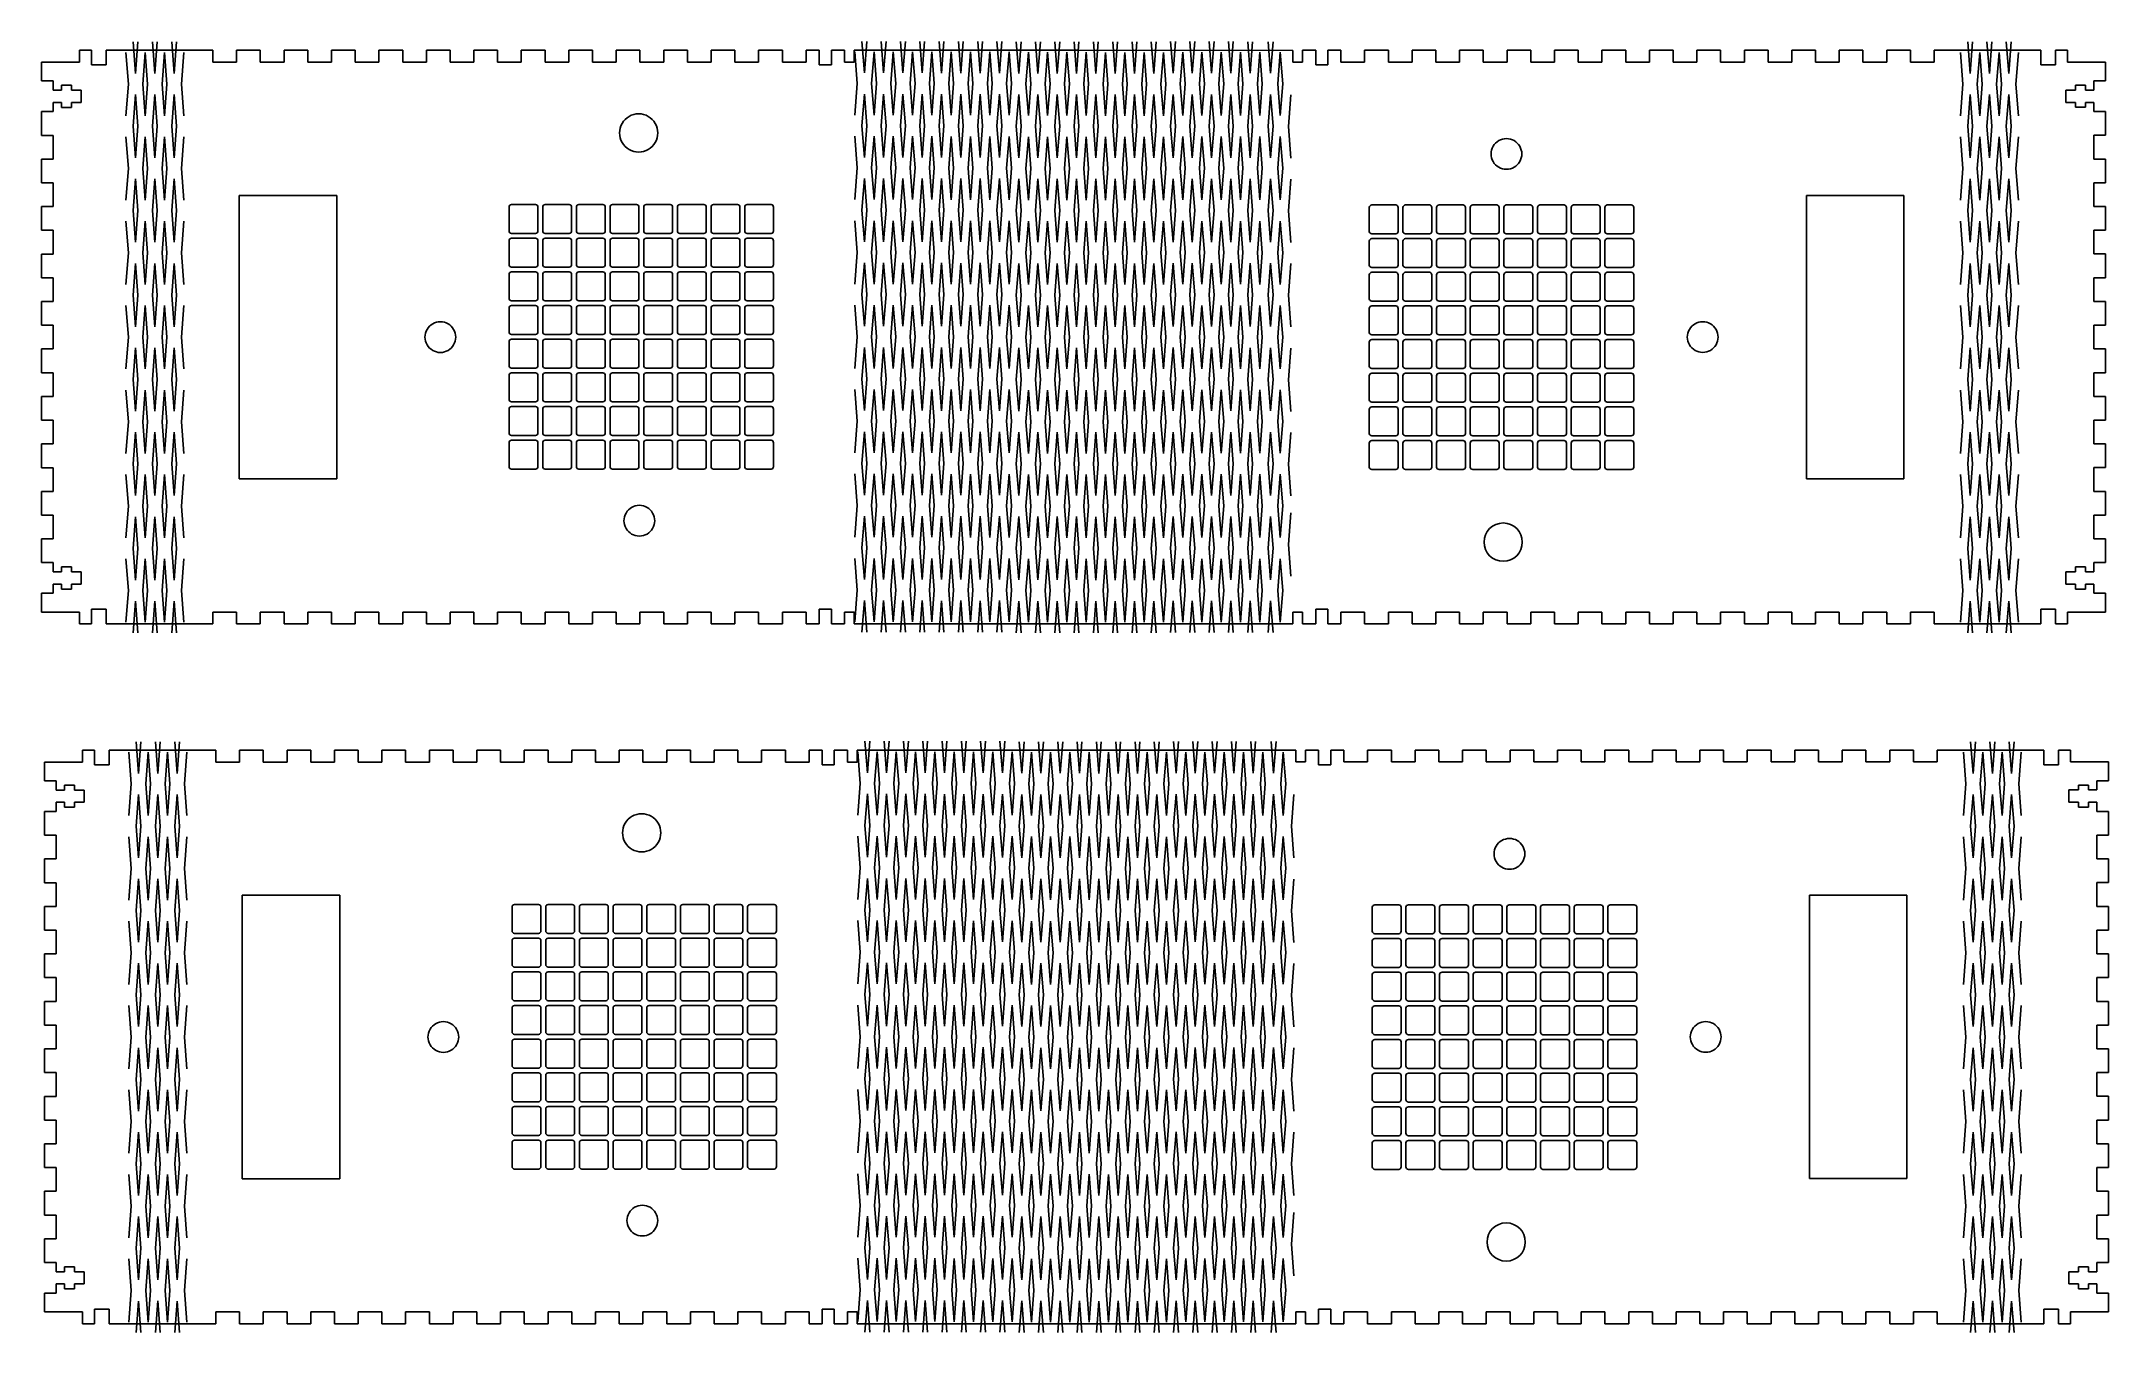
# Model space of a CAD drawing. Extents: x 38 to 561, y 42 to 369.
import ezdxf

# ---------------------------------------------------------------- set-up
doc = ezdxf.new("R2010")
doc.units = 0
doc.layers.add('Layer_1', color=7, linetype='CONTINUOUS')

msp = doc.modelspace()

# ---------------------------------------------------------------- linework, layer by layer
at = {"layer": 'Layer_1', "color": 1}
for p, q in [((48.059813, 363.54977), (48.059813, 366.549773)), ((48.059813, 366.549773), (51.049816, 366.549773)), ((51.049816, 366.549773), (51.049816, 362.84977)), ((54.749806, 362.84977), (54.749806, 366.549773)), ((54.749806, 366.549773), (81.739827, 366.549773)), ((81.739827, 366.549773), (81.739827, 363.54977)), ((87.739832, 363.54977), (87.739832, 366.549773)), ((87.739832, 366.549773), (93.739836, 366.549773)), ((93.739836, 366.549773), (93.739836, 363.54977)), ((99.739841, 363.54977), (99.739841, 366.549773)), ((99.739841, 366.549773), (105.739845, 366.549773)), ((105.739845, 366.549773), (105.739845, 363.54977)), ((111.73985, 363.54977), (111.73985, 366.549773)), ((111.73985, 366.549773), (117.739854, 366.549773)), ((117.739854, 366.549773), (117.739854, 363.54977)), ((123.739859, 363.54977), (123.739859, 366.549773)), ((123.739859, 366.549773), (129.739864, 366.549773)), ((129.739864, 366.549773), (129.739864, 363.54977)), ((135.739868, 363.54977), (135.739868, 366.549773)), ((135.739868, 366.549773), (141.739873, 366.549773)), ((141.739873, 366.549773), (141.739873, 363.54977)), ((147.739877, 363.54977), (147.739877, 366.549773)), ((147.739877, 366.549773), (153.739882, 366.549773)), ((153.739882, 366.549773), (153.739882, 363.54977)), ((159.739886, 363.54977), (159.739886, 366.549773)), ((159.739886, 366.549773), (165.739891, 366.549773)), ((165.739891, 366.549773), (165.739891, 363.54977)), ((171.739896, 363.54977), (171.739896, 366.549773)), ((171.739896, 366.549773), (177.7399, 366.549773)), ((177.7399, 366.549773), (177.7399, 363.54977)), ((183.739905, 363.54977), (183.739905, 366.549773)), ((183.739905, 366.549773), (189.739909, 366.549773)), ((189.739909, 366.549773), (189.739909, 363.54977)), ((195.739914, 363.54977), (195.739914, 366.549773)), ((195.739914, 366.549773), (201.739919, 366.549773)), ((201.739919, 366.549773), (201.739919, 363.54977)), ((207.739923, 363.54977), (207.739923, 366.549773)), ((207.739923, 366.549773), (213.739928, 366.549773)), ((213.739928, 366.549773), (213.739928, 363.54977)), ((219.739932, 363.54977), (219.739932, 366.549773)), ((219.739932, 366.549773), (225.739937, 366.549773)), ((225.739937, 366.549773), (225.739937, 363.54977)), ((231.740495, 363.54977), (231.740495, 366.54967)), ((231.740495, 366.54967), (235.025493, 366.54967)), ((235.025493, 366.54967), (235.025493, 362.84967)), ((238.125493, 362.84967), (238.125493, 366.54967)), ((238.125493, 366.54967), (241.415492, 366.54967)), ((241.415492, 366.54967), (241.415492, 363.54967)), ((243.881493, 366.54967), (300.731335, 366.560724)), ((243.881493, 363.54967), (243.881493, 366.54967)), ((300.731323, 366.560724), (354.833322, 366.524057)), ((354.833322, 366.524057), (354.833322, 363.560716)), ((357.299323, 363.560716), (357.299323, 366.554734)), ((357.299323, 366.554734), (360.589325, 366.554734)), ((360.589325, 366.554734), (360.589325, 362.854723)), ((363.689324, 366.55472), (366.974324, 366.560717)), ((363.689324, 362.854723), (363.689324, 366.55472)), ((366.974324, 366.560717), (366.974321, 363.56072)), ((372.974323, 363.56072), (372.974323, 366.560717)), ((372.974323, 366.560717), (378.974346, 366.560717)), ((378.974346, 366.560717), (378.974346, 363.560716)), ((384.974355, 363.560716), (384.974355, 366.560717)), ((384.974355, 366.560717), (390.974328, 366.560717)), ((390.974328, 366.560717), (390.974328, 363.560716)), ((396.974337, 363.560716), (396.974337, 366.560717)), ((396.974337, 366.560717), (402.974347, 366.560717)), ((402.974347, 366.560717), (402.974347, 363.560716)), ((408.974356, 363.560716), (408.974356, 366.560717)), ((408.974356, 366.560717), (414.974365, 366.560717)), ((414.974365, 366.560717), (414.974365, 363.560716)), ((420.974374, 363.560716), (420.974374, 366.560717)), ((420.974374, 366.560717), (426.974383, 366.560717)), ((426.974383, 366.560717), (426.974383, 363.560716)), ((432.974392, 363.560716), (432.974392, 366.560717)), ((432.974392, 366.560717), (438.974401, 366.560717)), ((438.974401, 366.560717), (438.974401, 363.560716)), ((444.974374, 363.560716), (444.974374, 366.560717)), ((444.974374, 366.560717), (450.974384, 366.560717)), ((450.974384, 366.560717), (450.974384, 363.560716)), ((456.974393, 363.560716), (456.974393, 366.560717)), ((456.974393, 366.560717), (462.974402, 366.560717)), ((462.974402, 366.560717), (462.974402, 363.560716)), ((468.974411, 363.560716), (468.974411, 366.560717)), ((468.974411, 366.560717), (474.97442, 366.560717)), ((474.97442, 366.560717), (474.97442, 363.560716)), ((480.974429, 363.560716), (480.974429, 366.560717)), ((480.974429, 366.560717), (486.974438, 366.560717)), ((486.974438, 366.560717), (486.974438, 363.560716)), ((492.974411, 363.560716), (492.974411, 366.560717)), ((492.974411, 366.560717), (498.974421, 366.560717)), ((498.974421, 366.560717), (498.974421, 363.560716)), ((504.97443, 363.560716), (504.97443, 366.560717)), ((504.97443, 366.560717), (510.974439, 366.560717)), ((510.974439, 366.560717), (510.974439, 363.560716)), ((516.974448, 363.560716), (516.974448, 366.560717)), ((516.974448, 366.560717), (543.964487, 366.560717)), ((543.964487, 366.560717), (543.964487, 362.860714)), ((547.664456, 362.860714), (547.664456, 366.560717)), ((547.664456, 366.560717), (550.654459, 366.560717)), ((550.654459, 366.560717), (550.654459, 363.560716)), ((38.379789, 358.799767), (38.379789, 363.54977)), ((38.379789, 363.54977), (48.059813, 363.54977)), ((51.049816, 362.84977), (54.749806, 362.84977)), ((81.739827, 363.54977), (87.739832, 363.54977)), ((93.739836, 363.54977), (99.739841, 363.54977)), ((105.739845, 363.54977), (111.73985, 363.54977)), ((117.739854, 363.54977), (123.739859, 363.54977)), ((129.739864, 363.54977), (135.739868, 363.54977)), ((141.739873, 363.54977), (147.739877, 363.54977)), ((153.739882, 363.54977), (159.739886, 363.54977)), ((165.739891, 363.54977), (171.739896, 363.54977)), ((177.7399, 363.54977), (183.739905, 363.54977)), ((189.739909, 363.54977), (195.739914, 363.54977)), ((201.739919, 363.54977), (207.739923, 363.54977)), ((213.739928, 363.54977), (219.739932, 363.54977)), ((225.739937, 363.54977), (231.740495, 363.54977)), ((235.025493, 362.84967), (238.125493, 362.84967)), ((241.415492, 363.54967), (243.881493, 363.54967)), ((354.833322, 363.560716), (357.299323, 363.560716)), ((360.589325, 362.854723), (363.689324, 362.854723)), ((366.974321, 363.56072), (372.974323, 363.56072)), ((378.974346, 363.560716), (384.974355, 363.560716)), ((390.974328, 363.560716), (396.974337, 363.560716)), ((402.974347, 363.560716), (408.974356, 363.560716)), ((414.974365, 363.560716), (420.974374, 363.560716)), ((426.974383, 363.560716), (432.974392, 363.560716)), ((438.974401, 363.560716), (444.974374, 363.560716)), ((450.974384, 363.560716), (456.974393, 363.560716)), ((462.974402, 363.560716), (468.974411, 363.560716)), ((474.97442, 363.560716), (480.974429, 363.560716)), ((486.974438, 363.560716), (492.974411, 363.560716)), ((498.974421, 363.560716), (504.97443, 363.560716)), ((510.974439, 363.560716), (516.974448, 363.560716)), ((543.964487, 362.860714), (547.664456, 362.860714)), ((550.654459, 363.560716), (560.334504, 363.560716)), ((560.334504, 363.560716), (560.334504, 358.810712)), ((41.379811, 358.799767), (38.379789, 358.799767)), ((41.379811, 356.474765), (41.379811, 358.799767)), ((43.479798, 356.474765), (41.379811, 356.474765)), ((45.979807, 357.724766), (43.479798, 357.724766)), ((43.479798, 357.724766), (43.479798, 356.474765)), ((45.979807, 356.474765), (45.979807, 357.724766)), ((48.479816, 356.474765), (45.979807, 356.474765)), ((48.479816, 353.374763), (48.479816, 356.474765)), ((552.734472, 356.485709), (550.234477, 356.485709)), ((550.234477, 356.485709), (550.234477, 353.385709)), ((555.234502, 357.735713), (552.734472, 357.735713)), ((552.734472, 357.735713), (552.734472, 356.485709)), ((555.234502, 356.485709), (555.234502, 357.735713)), ((557.334482, 356.485709), (555.234502, 356.485709)), ((560.334504, 358.810712), (557.334482, 358.810712)), ((557.334482, 358.810712), (557.334482, 356.485709)), ((38.379789, 345.049756), (38.379789, 351.049761)), ((38.379789, 351.049761), (41.379811, 351.049761)), ((41.379811, 351.049761), (41.379811, 353.374763)), ((41.379811, 353.374763), (43.479798, 353.374763)), ((43.479798, 353.374763), (43.479798, 352.124762)), ((43.479798, 352.124762), (45.979807, 352.124762)), ((45.979807, 352.124762), (45.979807, 353.374763)), ((45.979807, 353.374763), (48.479816, 353.374763)), ((550.234477, 353.385709), (552.734472, 353.385709)), ((552.734472, 353.385709), (552.734472, 352.135705)), ((552.734472, 352.135705), (555.234502, 352.135705)), ((555.234502, 352.135705), (555.234502, 353.385709)), ((555.234502, 353.385709), (557.334482, 353.385709)), ((557.334482, 353.385709), (557.334482, 351.060706)), ((557.334482, 351.060706), (560.334504, 351.060706)), ((560.334504, 351.060706), (560.334504, 345.060704)), ((41.379811, 345.049756), (38.379789, 345.049756)), ((41.379811, 339.049752), (41.379811, 345.049756)), ((560.334504, 345.060704), (557.334482, 345.060704)), ((557.334482, 345.060704), (557.334482, 339.060699)), ((189.411687, 340.81164), (189.411687, 340.81164)), ((408.828764, 344.224153), (408.828764, 344.224153)), ((38.379789, 333.049749), (38.379789, 339.049752)), ((38.379789, 339.049752), (41.379811, 339.049752)), ((557.334482, 339.060699), (560.334504, 339.060699)), ((560.334504, 339.060699), (560.334504, 333.060693)), ((41.379811, 333.049749), (38.379789, 333.049749)), ((41.379811, 327.049741), (41.379811, 333.049749)), ((88.426768, 258.23498), (88.426768, 329.864456)), ((88.426768, 329.864456), (113.056587, 329.864456)), ((113.056587, 329.864456), (113.056587, 258.23498)), ((484.657884, 258.245951), (484.657884, 329.875428)), ((484.657884, 329.875428), (509.287703, 329.875428)), ((509.287703, 329.875428), (509.287703, 258.245951)), ((560.334504, 333.060693), (557.334482, 333.060693)), ((557.334482, 333.060693), (557.334482, 327.060688)), ((38.379789, 321.049737), (38.379789, 327.049741)), ((38.379789, 327.049741), (41.379811, 327.049741)), ((156.651611, 326.933399), (156.651611, 320.855736)), ((163.337043, 327.541164), (157.259377, 327.541164)), ((163.337043, 327.541164), (163.337043, 327.541164)), ((163.944808, 320.855736), (163.944808, 326.933399)), ((165.160339, 326.933399), (165.160339, 320.855736)), ((171.845768, 327.541164), (165.768105, 327.541164)), ((171.845768, 327.541164), (171.845768, 327.541164)), ((172.453537, 320.855736), (172.453537, 326.933399)), ((173.669064, 326.933399), (173.669064, 320.855736)), ((180.354499, 327.541164), (174.276833, 327.541164)), ((180.354499, 327.541164), (180.354499, 327.541164)), ((180.962261, 320.855736), (180.962261, 326.933399)), ((182.177796, 326.933399), (182.177796, 320.855736)), ((188.863224, 327.541164), (182.785558, 327.541164)), ((188.863224, 327.541164), (188.863224, 327.541164)), ((189.470993, 320.855736), (189.470993, 326.933399)), ((190.68652, 326.933399), (190.68652, 320.855736)), ((197.371952, 327.541164), (191.29429, 327.541164)), ((197.371952, 327.541164), (197.371952, 327.541164)), ((197.979718, 320.855736), (197.979718, 326.933399)), ((199.195249, 326.933399), (199.195249, 320.855736)), ((205.88068, 327.541164), (199.803014, 327.541164)), ((205.88068, 327.541164), (205.88068, 327.541164)), ((206.488446, 320.855736), (206.488446, 326.933399)), ((207.703977, 326.933399), (207.703977, 320.855736)), ((214.389408, 327.541164), (208.311742, 327.541164)), ((214.389408, 327.541164), (214.389408, 327.541164)), ((214.997174, 320.855736), (214.997174, 326.933399)), ((216.212705, 326.933399), (216.212705, 320.855736)), ((222.898133, 327.541164), (216.820471, 327.541164)), ((222.898133, 327.541164), (222.898133, 327.541164)), ((223.505902, 320.855736), (223.505902, 326.933399)), ((374.150604, 326.844393), (374.150604, 320.76673)), ((380.83606, 327.452162), (374.758369, 327.452162)), ((380.83606, 327.452162), (380.83606, 327.452162)), ((381.443825, 320.76673), (381.443825, 326.844393)), ((382.659392, 326.844393), (382.659392, 320.76673)), ((389.344813, 327.452162), (383.267122, 327.452162)), ((389.344813, 327.452162), (389.344813, 327.452162)), ((389.952578, 320.76673), (389.952578, 326.844393)), ((391.168074, 326.844393), (391.168074, 320.76673)), ((397.853495, 327.452162), (391.77584, 327.452162)), ((397.853495, 327.452162), (397.853495, 327.452162)), ((398.461261, 320.76673), (398.461261, 326.844393)), ((399.676792, 326.844393), (399.676792, 320.76673)), ((406.362213, 327.452162), (400.284557, 327.452162)), ((406.362213, 327.452162), (406.362213, 327.452162)), ((406.969978, 320.76673), (406.969978, 326.844393)), ((408.185544, 326.844393), (408.185544, 320.76673)), ((414.870965, 327.452162), (408.793275, 327.452162)), ((414.870965, 327.452162), (414.870965, 327.452162)), ((415.478696, 320.76673), (415.478696, 326.844393)), ((416.694227, 326.844393), (416.694227, 320.76673)), ((423.379683, 327.452162), (417.302028, 327.452162)), ((423.379683, 327.452162), (423.379683, 327.452162)), ((423.987449, 320.76673), (423.987449, 326.844393)), ((425.20298, 326.844393), (425.20298, 320.76673)), ((431.888401, 327.452162), (425.810745, 327.452162)), ((431.888401, 327.452162), (431.888401, 327.452162)), ((432.496166, 320.76673), (432.496166, 326.844393)), ((433.711733, 326.844393), (433.711733, 320.76673)), ((440.397153, 327.452162), (434.319463, 327.452162)), ((440.397153, 327.452162), (440.397153, 327.452162)), ((441.004884, 320.76673), (441.004884, 326.844393)), ((557.334482, 327.060688), (560.334504, 327.060688)), ((560.334504, 327.060688), (560.334504, 321.060682)), ((41.379811, 321.049737), (38.379789, 321.049737)), ((41.379811, 315.049735), (41.379811, 321.049737)), ((157.259377, 320.247967), (163.337043, 320.247967)), ((163.337043, 319.032436), (157.259377, 319.032436)), ((163.337043, 319.032436), (163.337043, 319.032436)), ((165.768105, 320.247967), (171.845768, 320.247967)), ((171.845768, 319.032436), (165.768105, 319.032436)), ((171.845768, 319.032436), (171.845768, 319.032436)), ((174.276833, 320.247967), (180.354499, 320.247967)), ((180.354499, 319.032436), (174.276833, 319.032436)), ((180.354499, 319.032436), (180.354499, 319.032436)), ((182.785558, 320.247967), (188.863224, 320.247967)), ((188.863224, 319.032436), (182.785558, 319.032436)), ((188.863224, 319.032436), (188.863224, 319.032436)), ((191.29429, 320.247967), (197.371952, 320.247967)), ((197.371952, 319.032436), (191.29429, 319.032436)), ((197.371952, 319.032436), (197.371952, 319.032436)), ((199.803014, 320.247967), (205.88068, 320.247967)), ((205.88068, 319.032436), (199.803014, 319.032436)), ((205.88068, 319.032436), (205.88068, 319.032436)), ((208.311742, 320.247967), (214.389408, 320.247967)), ((214.389408, 319.032436), (208.311742, 319.032436)), ((214.389408, 319.032436), (214.389408, 319.032436)), ((216.820471, 320.247967), (222.898133, 320.247967)), ((222.898133, 319.032436), (216.820471, 319.032436)), ((222.898133, 319.032436), (222.898133, 319.032436)), ((374.758369, 320.158965), (380.83606, 320.158965)), ((380.83606, 318.94343), (374.758369, 318.94343)), ((380.83606, 318.94343), (380.83606, 318.94343)), ((383.267122, 320.158965), (389.344813, 320.158965)), ((389.344813, 318.94343), (383.267122, 318.94343)), ((389.344813, 318.94343), (389.344813, 318.94343)), ((391.77584, 320.158965), (397.853495, 320.158965)), ((397.853495, 318.94343), (391.77584, 318.94343)), ((397.853495, 318.94343), (397.853495, 318.94343)), ((400.284557, 320.158965), (406.362213, 320.158965)), ((406.362213, 318.94343), (400.284557, 318.94343)), ((406.362213, 318.94343), (406.362213, 318.94343)), ((408.793275, 320.158965), (414.870965, 320.158965)), ((414.870965, 318.94343), (408.793275, 318.94343)), ((414.870965, 318.94343), (414.870965, 318.94343)), ((417.302028, 320.158965), (423.379683, 320.158965)), ((423.379683, 318.94343), (417.302028, 318.94343)), ((423.379683, 318.94343), (423.379683, 318.94343)), ((425.810745, 320.158965), (431.888401, 320.158965)), ((431.888401, 318.94343), (425.810745, 318.94343)), ((431.888401, 318.94343), (431.888401, 318.94343)), ((434.319463, 320.158965), (440.397153, 320.158965)), ((440.397153, 318.94343), (434.319463, 318.94343)), ((440.397153, 318.94343), (440.397153, 318.94343)), ((560.334504, 321.060682), (557.334482, 321.060682)), ((557.334482, 321.060682), (557.334482, 315.06068)), ((38.379789, 309.04973), (38.379789, 315.049735)), ((38.379789, 315.049735), (41.379811, 315.049735)), ((156.651611, 318.424667), (156.651611, 312.347008)), ((163.944808, 312.347008), (163.944808, 318.424667)), ((165.160339, 318.424667), (165.160339, 312.347008)), ((172.453537, 312.347008), (172.453537, 318.424667)), ((173.669064, 318.424667), (173.669064, 312.347008)), ((180.962261, 312.347008), (180.962261, 318.424667)), ((182.177796, 318.424667), (182.177796, 312.347008)), ((189.470993, 312.347008), (189.470993, 318.424667)), ((190.68652, 318.424667), (190.68652, 312.347008)), ((197.979718, 312.347008), (197.979718, 318.424667)), ((199.195249, 318.424667), (199.195249, 312.347008)), ((206.488446, 312.347008), (206.488446, 318.424667)), ((207.703977, 318.424667), (207.703977, 312.347008)), ((214.997174, 312.347008), (214.997174, 318.424667)), ((216.212705, 318.424667), (216.212705, 312.347008)), ((223.505902, 312.347008), (223.505902, 318.424667)), ((374.150604, 318.335668), (374.150604, 312.258002)), ((381.443825, 312.258002), (381.443825, 318.335668)), ((382.659392, 318.335668), (382.659392, 312.258002)), ((389.952578, 312.258002), (389.952578, 318.335668)), ((391.168074, 318.335668), (391.168074, 312.258002)), ((398.461261, 312.258002), (398.461261, 318.335668)), ((399.676792, 318.335668), (399.676792, 312.258002)), ((406.969978, 312.258002), (406.969978, 318.335668)), ((408.185544, 318.335668), (408.185544, 312.258002)), ((415.478696, 312.258002), (415.478696, 318.335668)), ((416.694227, 318.335668), (416.694227, 312.258002)), ((423.987449, 312.258002), (423.987449, 318.335668)), ((425.20298, 318.335668), (425.20298, 312.258002)), ((432.496166, 312.258002), (432.496166, 318.335668)), ((433.711733, 318.335668), (433.711733, 312.258002)), ((441.004884, 312.258002), (441.004884, 318.335668)), ((557.334482, 315.06068), (560.334504, 315.06068)), ((560.334504, 315.06068), (560.334504, 309.060675)), ((41.379811, 309.04973), (38.379789, 309.04973)), ((41.379811, 303.049726), (41.379811, 309.04973)), ((156.651611, 309.915942), (156.651611, 303.83828)), ((157.259377, 311.739242), (163.337043, 311.739242)), ((163.337043, 310.523708), (157.259377, 310.523708)), ((163.337043, 310.523708), (163.337043, 310.523708)), ((163.944808, 303.83828), (163.944808, 309.915942)), ((165.160339, 309.915942), (165.160339, 303.83828)), ((165.768105, 311.739242), (171.845768, 311.739242)), ((171.845768, 310.523708), (165.768105, 310.523708)), ((171.845768, 310.523708), (171.845768, 310.523708)), ((172.453537, 303.83828), (172.453537, 309.915942)), ((173.669064, 309.915942), (173.669064, 303.83828)), ((174.276833, 311.739242), (180.354499, 311.739242)), ((180.354499, 310.523708), (174.276833, 310.523708)), ((180.354499, 310.523708), (180.354499, 310.523708)), ((180.962261, 303.83828), (180.962261, 309.915942)), ((182.177796, 309.915942), (182.177796, 303.83828)), ((182.785558, 311.739242), (188.863224, 311.739242)), ((188.863224, 310.523708), (182.785558, 310.523708)), ((188.863224, 310.523708), (188.863224, 310.523708)), ((189.470993, 303.83828), (189.470993, 309.915942)), ((190.68652, 309.915942), (190.68652, 303.83828)), ((191.29429, 311.739242), (197.371952, 311.739242)), ((197.371952, 310.523708), (191.29429, 310.523708)), ((197.371952, 310.523708), (197.371952, 310.523708)), ((197.979718, 303.83828), (197.979718, 309.915942)), ((199.195249, 309.915942), (199.195249, 303.83828)), ((199.803014, 311.739242), (205.88068, 311.739242)), ((205.88068, 310.523708), (199.803014, 310.523708)), ((205.88068, 310.523708), (205.88068, 310.523708)), ((206.488446, 303.83828), (206.488446, 309.915942)), ((207.703977, 309.915942), (207.703977, 303.83828)), ((208.311742, 311.739242), (214.389408, 311.739242)), ((214.389408, 310.523708), (208.311742, 310.523708)), ((214.389408, 310.523708), (214.389408, 310.523708)), ((214.997174, 303.83828), (214.997174, 309.915942)), ((216.212705, 309.915942), (216.212705, 303.83828)), ((216.820471, 311.739242), (222.898133, 311.739242)), ((222.898133, 310.523708), (216.820471, 310.523708)), ((222.898133, 310.523708), (222.898133, 310.523708)), ((223.505902, 303.83828), (223.505902, 309.915942)), ((374.150604, 309.82694), (374.150604, 303.749277)), ((374.758369, 311.650237), (380.83606, 311.650237)), ((380.83606, 310.434705), (374.758369, 310.434705)), ((380.83606, 310.434705), (380.83606, 310.434705)), ((381.443825, 303.749277), (381.443825, 309.82694)), ((382.659392, 309.82694), (382.659392, 303.749277)), ((383.267122, 311.650237), (389.344813, 311.650237)), ((389.344813, 310.434705), (383.267122, 310.434705)), ((389.344813, 310.434705), (389.344813, 310.434705)), ((389.952578, 303.749277), (389.952578, 309.82694)), ((391.168074, 309.82694), (391.168074, 303.749277)), ((391.77584, 311.650237), (397.853495, 311.650237)), ((397.853495, 310.434705), (391.77584, 310.434705)), ((397.853495, 310.434705), (397.853495, 310.434705)), ((398.461261, 303.749277), (398.461261, 309.82694)), ((399.676792, 309.82694), (399.676792, 303.749277)), ((400.284557, 311.650237), (406.362213, 311.650237)), ((406.362213, 310.434705), (400.284557, 310.434705)), ((406.362213, 310.434705), (406.362213, 310.434705)), ((406.969978, 303.749277), (406.969978, 309.82694)), ((408.185544, 309.82694), (408.185544, 303.749277)), ((408.793275, 311.650237), (414.870965, 311.650237)), ((414.870965, 310.434705), (408.793275, 310.434705)), ((414.870965, 310.434705), (414.870965, 310.434705)), ((415.478696, 303.749277), (415.478696, 309.82694)), ((416.694227, 309.82694), (416.694227, 303.749277)), ((417.302028, 311.650237), (423.379683, 311.650237)), ((423.379683, 310.434705), (417.302028, 310.434705)), ((423.379683, 310.434705), (423.379683, 310.434705)), ((423.987449, 303.749277), (423.987449, 309.82694)), ((425.20298, 309.82694), (425.20298, 303.749277)), ((425.810745, 311.650237), (431.888401, 311.650237)), ((431.888401, 310.434705), (425.810745, 310.434705)), ((431.888401, 310.434705), (431.888401, 310.434705)), ((432.496166, 303.749277), (432.496166, 309.82694)), ((433.711733, 309.82694), (433.711733, 303.749277)), ((434.319463, 311.650237), (440.397153, 311.650237)), ((440.397153, 310.434705), (434.319463, 310.434705)), ((440.397153, 310.434705), (440.397153, 310.434705)), ((441.004884, 303.749277), (441.004884, 309.82694)), ((560.334504, 309.060675), (557.334482, 309.060675)), ((557.334482, 309.060675), (557.334482, 303.060666)), ((157.259377, 303.230514), (163.337043, 303.230514)), ((165.768105, 303.230514), (171.845768, 303.230514)), ((174.276833, 303.230514), (180.354499, 303.230514)), ((182.785558, 303.230514), (188.863224, 303.230514)), ((191.29429, 303.230514), (197.371952, 303.230514)), ((199.803014, 303.230514), (205.88068, 303.230514)), ((208.311742, 303.230514), (214.389408, 303.230514)), ((216.820471, 303.230514), (222.898133, 303.230514)), ((38.379789, 297.049721), (38.379789, 303.049726)), ((38.379789, 303.049726), (41.379811, 303.049726)), ((156.651611, 301.407214), (156.651611, 295.329552)), ((163.337043, 302.014983), (157.259377, 302.014983)), ((163.337043, 302.014983), (163.337043, 302.014983)), ((163.944808, 295.329552), (163.944808, 301.407214)), ((165.160339, 301.407214), (165.160339, 295.329552)), ((171.845768, 302.014983), (165.768105, 302.014983)), ((171.845768, 302.014983), (171.845768, 302.014983)), ((172.453537, 295.329552), (172.453537, 301.407214)), ((173.669064, 301.407214), (173.669064, 295.329552)), ((180.354499, 302.014983), (174.276833, 302.014983)), ((180.354499, 302.014983), (180.354499, 302.014983)), ((180.962261, 295.329552), (180.962261, 301.407214)), ((182.177796, 301.407214), (182.177796, 295.329552)), ((188.863224, 302.014983), (182.785558, 302.014983)), ((188.863224, 302.014983), (188.863224, 302.014983)), ((189.470993, 295.329552), (189.470993, 301.407214)), ((190.68652, 301.407214), (190.68652, 295.329552)), ((197.371952, 302.014983), (191.29429, 302.014983)), ((197.371952, 302.014983), (197.371952, 302.014983)), ((197.979718, 295.329552), (197.979718, 301.407214)), ((199.195249, 301.407214), (199.195249, 295.329552)), ((205.88068, 302.014983), (199.803014, 302.014983)), ((205.88068, 302.014983), (205.88068, 302.014983)), ((206.488446, 295.329552), (206.488446, 301.407214)), ((207.703977, 301.407214), (207.703977, 295.329552)), ((214.389408, 302.014983), (208.311742, 302.014983)), ((214.389408, 302.014983), (214.389408, 302.014983)), ((214.997174, 295.329552), (214.997174, 301.407214)), ((216.212705, 301.407214), (216.212705, 295.329552)), ((222.898133, 302.014983), (216.820471, 302.014983)), ((222.898133, 302.014983), (222.898133, 302.014983)), ((223.505902, 295.329552), (223.505902, 301.407214)), ((374.150604, 301.318208), (374.150604, 295.240546)), ((374.758369, 303.141508), (380.83606, 303.141508)), ((380.83606, 301.925977), (374.758369, 301.925977)), ((380.83606, 301.925977), (380.83606, 301.925977)), ((381.443825, 295.240546), (381.443825, 301.318208)), ((382.659392, 301.318208), (382.659392, 295.240546)), ((383.267122, 303.141508), (389.344813, 303.141508)), ((389.344813, 301.925977), (383.267122, 301.925977)), ((389.344813, 301.925977), (389.344813, 301.925977)), ((389.952578, 295.240546), (389.952578, 301.318208)), ((391.168074, 301.318208), (391.168074, 295.240546)), ((391.77584, 303.141508), (397.853495, 303.141508)), ((397.853495, 301.925977), (391.77584, 301.925977)), ((397.853495, 301.925977), (397.853495, 301.925977)), ((398.461261, 295.240546), (398.461261, 301.318208)), ((399.676792, 301.318208), (399.676792, 295.240546)), ((400.284557, 303.141508), (406.362213, 303.141508)), ((406.362213, 301.925977), (400.284557, 301.925977)), ((406.362213, 301.925977), (406.362213, 301.925977)), ((406.969978, 295.240546), (406.969978, 301.318208)), ((408.185544, 301.318208), (408.185544, 295.240546)), ((408.793275, 303.141508), (414.870965, 303.141508)), ((414.870965, 301.925977), (408.793275, 301.925977)), ((414.870965, 301.925977), (414.870965, 301.925977)), ((415.478696, 295.240546), (415.478696, 301.318208)), ((416.694227, 301.318208), (416.694227, 295.240546)), ((417.302028, 303.141508), (423.379683, 303.141508)), ((423.379683, 301.925977), (417.302028, 301.925977)), ((423.379683, 301.925977), (423.379683, 301.925977)), ((423.987449, 295.240546), (423.987449, 301.318208)), ((425.20298, 301.318208), (425.20298, 295.240546)), ((425.810745, 303.141508), (431.888401, 303.141508)), ((431.888401, 301.925977), (425.810745, 301.925977)), ((431.888401, 301.925977), (431.888401, 301.925977)), ((432.496166, 295.240546), (432.496166, 301.318208)), ((433.711733, 301.318208), (433.711733, 295.240546)), ((434.319463, 303.141508), (440.397153, 303.141508)), ((440.397153, 301.925977), (434.319463, 301.925977)), ((440.397153, 301.925977), (440.397153, 301.925977)), ((441.004884, 295.240546), (441.004884, 301.318208)), ((458.446781, 297.947087), (458.446781, 297.947087)), ((557.334482, 303.060666), (560.334504, 303.060666)), ((560.334504, 303.060666), (560.334504, 297.06066)), ((41.379811, 297.049721), (38.379789, 297.049721)), ((41.379811, 291.049717), (41.379811, 297.049721)), ((156.651611, 292.898486), (156.651611, 286.820823)), ((157.259377, 294.721786), (163.337043, 294.721786)), ((163.337043, 293.506251), (157.259377, 293.506251)), ((163.337043, 293.506251), (163.337043, 293.506251)), ((163.944808, 286.820823), (163.944808, 292.898486)), ((165.160339, 292.898486), (165.160339, 286.820823)), ((165.768105, 294.721786), (171.845768, 294.721786)), ((171.845768, 293.506251), (165.768105, 293.506251)), ((171.845768, 293.506251), (171.845768, 293.506251)), ((172.453537, 286.820823), (172.453537, 292.898486)), ((173.669064, 292.898486), (173.669064, 286.820823)), ((174.276833, 294.721786), (180.354499, 294.721786)), ((180.354499, 293.506251), (174.276833, 293.506251)), ((180.354499, 293.506251), (180.354499, 293.506251)), ((180.962261, 286.820823), (180.962261, 292.898486)), ((182.177796, 292.898486), (182.177796, 286.820823)), ((182.785558, 294.721786), (188.863224, 294.721786)), ((188.863224, 293.506251), (182.785558, 293.506251)), ((188.863224, 293.506251), (188.863224, 293.506251)), ((189.470993, 286.820823), (189.470993, 292.898486)), ((190.68652, 292.898486), (190.68652, 286.820823)), ((191.29429, 294.721786), (197.371952, 294.721786)), ((197.371952, 293.506251), (191.29429, 293.506251)), ((197.371952, 293.506251), (197.371952, 293.506251)), ((197.979718, 286.820823), (197.979718, 292.898486)), ((199.195249, 292.898486), (199.195249, 286.820823)), ((199.803014, 294.721786), (205.88068, 294.721786)), ((205.88068, 293.506251), (199.803014, 293.506251)), ((205.88068, 293.506251), (205.88068, 293.506251)), ((206.488446, 286.820823), (206.488446, 292.898486)), ((207.703977, 292.898486), (207.703977, 286.820823)), ((208.311742, 294.721786), (214.389408, 294.721786)), ((214.389408, 293.506251), (208.311742, 293.506251)), ((214.389408, 293.506251), (214.389408, 293.506251)), ((214.997174, 286.820823), (214.997174, 292.898486)), ((216.212705, 292.898486), (216.212705, 286.820823)), ((216.820471, 294.721786), (222.898133, 294.721786)), ((222.898133, 293.506251), (216.820471, 293.506251)), ((222.898133, 293.506251), (222.898133, 293.506251)), ((223.505902, 286.820823), (223.505902, 292.898486)), ((374.150604, 292.809484), (374.150604, 286.731821)), ((374.758369, 294.632784), (380.83606, 294.632784)), ((380.83606, 293.417249), (374.758369, 293.417249)), ((380.83606, 293.417249), (380.83606, 293.417249)), ((381.443825, 286.731821), (381.443825, 292.809484)), ((382.659392, 292.809484), (382.659392, 286.731821)), ((383.267122, 294.632784), (389.344813, 294.632784)), ((389.344813, 293.417249), (383.267122, 293.417249)), ((389.344813, 293.417249), (389.344813, 293.417249)), ((389.952578, 286.731821), (389.952578, 292.809484)), ((391.168074, 292.809484), (391.168074, 286.731821)), ((391.77584, 294.632784), (397.853495, 294.632784)), ((397.853495, 293.417249), (391.77584, 293.417249)), ((397.853495, 293.417249), (397.853495, 293.417249)), ((398.461261, 286.731821), (398.461261, 292.809484)), ((399.676792, 292.809484), (399.676792, 286.731821)), ((400.284557, 294.632784), (406.362213, 294.632784)), ((406.362213, 293.417249), (400.284557, 293.417249)), ((406.362213, 293.417249), (406.362213, 293.417249)), ((406.969978, 286.731821), (406.969978, 292.809484)), ((408.185544, 292.809484), (408.185544, 286.731821)), ((408.793275, 294.632784), (414.870965, 294.632784)), ((414.870965, 293.417249), (408.793275, 293.417249)), ((414.870965, 293.417249), (414.870965, 293.417249)), ((415.478696, 286.731821), (415.478696, 292.809484)), ((416.694227, 292.809484), (416.694227, 286.731821)), ((417.302028, 294.632784), (423.379683, 294.632784)), ((423.379683, 293.417249), (417.302028, 293.417249)), ((423.379683, 293.417249), (423.379683, 293.417249)), ((423.987449, 286.731821), (423.987449, 292.809484)), ((425.20298, 292.809484), (425.20298, 286.731821)), ((425.810745, 294.632784), (431.888401, 294.632784)), ((431.888401, 293.417249), (425.810745, 293.417249)), ((431.888401, 293.417249), (431.888401, 293.417249)), ((432.496166, 286.731821), (432.496166, 292.809484)), ((433.711733, 292.809484), (433.711733, 286.731821)), ((434.319463, 294.632784), (440.397153, 294.632784)), ((440.397153, 293.417249), (434.319463, 293.417249)), ((440.397153, 293.417249), (440.397153, 293.417249)), ((441.004884, 286.731821), (441.004884, 292.809484)), ((560.334504, 297.06066), (557.334482, 297.06066)), ((557.334482, 297.06066), (557.334482, 291.060658)), ((38.379789, 285.049712), (38.379789, 291.049717)), ((38.379789, 291.049717), (41.379811, 291.049717)), ((139.267763, 290.163955), (139.267763, 290.163955)), ((557.334482, 291.060658), (560.334504, 291.060658)), ((560.334504, 291.060658), (560.334504, 285.060653)), ((41.379811, 285.049712), (38.379789, 285.049712)), ((41.379811, 279.049705), (41.379811, 285.049712)), ((156.651611, 284.389761), (156.651611, 278.312095)), ((157.259377, 286.213058), (163.337043, 286.213058)), ((163.337043, 284.997523), (157.259377, 284.997523)), ((163.337043, 284.997523), (163.337043, 284.997523)), ((163.944808, 278.312095), (163.944808, 284.389761)), ((165.160339, 284.389761), (165.160339, 278.312095)), ((165.768105, 286.213058), (171.845768, 286.213058)), ((171.845768, 284.997523), (165.768105, 284.997523)), ((171.845768, 284.997523), (171.845768, 284.997523)), ((172.453537, 278.312095), (172.453537, 284.389761)), ((173.669064, 284.389761), (173.669064, 278.312095)), ((174.276833, 286.213058), (180.354499, 286.213058)), ((180.354499, 284.997523), (174.276833, 284.997523)), ((180.354499, 284.997523), (180.354499, 284.997523)), ((180.962261, 278.312095), (180.962261, 284.389761)), ((182.177796, 284.389761), (182.177796, 278.312095)), ((182.785558, 286.213058), (188.863224, 286.213058)), ((188.863224, 284.997523), (182.785558, 284.997523)), ((188.863224, 284.997523), (188.863224, 284.997523)), ((189.470993, 278.312095), (189.470993, 284.389761)), ((190.68652, 284.389761), (190.68652, 278.312095)), ((191.29429, 286.213058), (197.371952, 286.213058)), ((197.371952, 284.997523), (191.29429, 284.997523)), ((197.371952, 284.997523), (197.371952, 284.997523)), ((197.979718, 278.312095), (197.979718, 284.389761)), ((199.195249, 284.389761), (199.195249, 278.312095)), ((199.803014, 286.213058), (205.88068, 286.213058)), ((205.88068, 284.997523), (199.803014, 284.997523)), ((205.88068, 284.997523), (205.88068, 284.997523)), ((206.488446, 278.312095), (206.488446, 284.389761)), ((207.703977, 284.389761), (207.703977, 278.312095)), ((208.311742, 286.213058), (214.389408, 286.213058)), ((214.389408, 284.997523), (208.311742, 284.997523)), ((214.389408, 284.997523), (214.389408, 284.997523)), ((214.997174, 278.312095), (214.997174, 284.389761)), ((216.212705, 284.389761), (216.212705, 278.312095)), ((216.820471, 286.213058), (222.898133, 286.213058)), ((222.898133, 284.997523), (216.820471, 284.997523)), ((222.898133, 284.997523), (222.898133, 284.997523)), ((223.505902, 278.312095), (223.505902, 284.389761)), ((374.150604, 284.300755), (374.150604, 278.223093)), ((374.758369, 286.124056), (380.83606, 286.124056)), ((380.83606, 284.908521), (374.758369, 284.908521)), ((380.83606, 284.908521), (380.83606, 284.908521)), ((381.443825, 278.223093), (381.443825, 284.300755)), ((382.659392, 284.300755), (382.659392, 278.223093)), ((383.267122, 286.124056), (389.344813, 286.124056)), ((389.344813, 284.908521), (383.267122, 284.908521)), ((389.344813, 284.908521), (389.344813, 284.908521)), ((389.952578, 278.223093), (389.952578, 284.300755)), ((391.168074, 284.300755), (391.168074, 278.223093)), ((391.77584, 286.124056), (397.853495, 286.124056)), ((397.853495, 284.908521), (391.77584, 284.908521)), ((397.853495, 284.908521), (397.853495, 284.908521)), ((398.461261, 278.223093), (398.461261, 284.300755)), ((399.676792, 284.300755), (399.676792, 278.223093)), ((400.284557, 286.124056), (406.362213, 286.124056)), ((406.362213, 284.908521), (400.284557, 284.908521)), ((406.362213, 284.908521), (406.362213, 284.908521)), ((406.969978, 278.223093), (406.969978, 284.300755)), ((408.185544, 284.300755), (408.185544, 278.223093)), ((408.793275, 286.124056), (414.870965, 286.124056)), ((414.870965, 284.908521), (408.793275, 284.908521)), ((414.870965, 284.908521), (414.870965, 284.908521)), ((415.478696, 278.223093), (415.478696, 284.300755)), ((416.694227, 284.300755), (416.694227, 278.223093)), ((417.302028, 286.124056), (423.379683, 286.124056)), ((423.379683, 284.908521), (417.302028, 284.908521)), ((423.379683, 284.908521), (423.379683, 284.908521)), ((423.987449, 278.223093), (423.987449, 284.300755)), ((425.20298, 284.300755), (425.20298, 278.223093)), ((425.810745, 286.124056), (431.888401, 286.124056)), ((431.888401, 284.908521), (425.810745, 284.908521)), ((431.888401, 284.908521), (431.888401, 284.908521)), ((432.496166, 278.223093), (432.496166, 284.300755)), ((433.711733, 284.300755), (433.711733, 278.223093)), ((434.319463, 286.124056), (440.397153, 286.124056)), ((440.397153, 284.908521), (434.319463, 284.908521)), ((440.397153, 284.908521), (440.397153, 284.908521)), ((441.004884, 278.223093), (441.004884, 284.300755)), ((560.334504, 285.060653), (557.334482, 285.060653)), ((557.334482, 285.060653), (557.334482, 279.060647)), ((38.379789, 273.0497), (38.379789, 279.049705)), ((38.379789, 279.049705), (41.379811, 279.049705)), ((157.259377, 277.70433), (163.337043, 277.70433)), ((165.768105, 277.70433), (171.845768, 277.70433)), ((174.276833, 277.70433), (180.354499, 277.70433)), ((182.785558, 277.70433), (188.863224, 277.70433)), ((191.29429, 277.70433), (197.371952, 277.70433)), ((199.803014, 277.70433), (205.88068, 277.70433)), ((208.311742, 277.70433), (214.389408, 277.70433)), ((216.820471, 277.70433), (222.898133, 277.70433)), ((374.758369, 277.615327), (380.83606, 277.615327)), ((383.267122, 277.615327), (389.344813, 277.615327)), ((391.77584, 277.615327), (397.853495, 277.615327)), ((400.284557, 277.615327), (406.362213, 277.615327)), ((408.793275, 277.615327), (414.870965, 277.615327)), ((417.302028, 277.615327), (423.379683, 277.615327)), ((425.810745, 277.615327), (431.888401, 277.615327)), ((434.319463, 277.615327), (440.397153, 277.615327)), ((557.334482, 279.060647), (560.334504, 279.060647)), ((560.334504, 279.060647), (560.334504, 273.060642)), ((41.379811, 273.0497), (38.379789, 273.0497)), ((41.379811, 267.049695), (41.379811, 273.0497)), ((156.651611, 275.88103), (156.651611, 269.803371)), ((163.337043, 276.488799), (157.259377, 276.488799)), ((163.337043, 276.488799), (163.337043, 276.488799)), ((163.944808, 269.803371), (163.944808, 275.88103)), ((165.160339, 275.88103), (165.160339, 269.803371)), ((171.845768, 276.488799), (165.768105, 276.488799)), ((171.845768, 276.488799), (171.845768, 276.488799)), ((172.453537, 269.803371), (172.453537, 275.88103)), ((173.669064, 275.88103), (173.669064, 269.803371)), ((180.354499, 276.488799), (174.276833, 276.488799)), ((180.354499, 276.488799), (180.354499, 276.488799)), ((180.962261, 269.803371), (180.962261, 275.88103)), ((182.177796, 275.88103), (182.177796, 269.803371)), ((188.863224, 276.488799), (182.785558, 276.488799)), ((188.863224, 276.488799), (188.863224, 276.488799)), ((189.470993, 269.803371), (189.470993, 275.88103)), ((190.68652, 275.88103), (190.68652, 269.803371)), ((197.371952, 276.488799), (191.29429, 276.488799)), ((197.371952, 276.488799), (197.371952, 276.488799)), ((197.979718, 269.803371), (197.979718, 275.88103)), ((199.195249, 275.88103), (199.195249, 269.803371)), ((205.88068, 276.488799), (199.803014, 276.488799)), ((205.88068, 276.488799), (205.88068, 276.488799)), ((206.488446, 269.803371), (206.488446, 275.88103)), ((207.703977, 275.88103), (207.703977, 269.803371)), ((214.389408, 276.488799), (208.311742, 276.488799)), ((214.389408, 276.488799), (214.389408, 276.488799)), ((214.997174, 269.803371), (214.997174, 275.88103)), ((216.212705, 275.88103), (216.212705, 269.803371)), ((222.898133, 276.488799), (216.820471, 276.488799)), ((222.898133, 276.488799), (222.898133, 276.488799)), ((223.505902, 269.803371), (223.505902, 275.88103)), ((374.150604, 275.792027), (374.150604, 269.714368)), ((380.83606, 276.399793), (374.758369, 276.399793)), ((380.83606, 276.399793), (380.83606, 276.399793)), ((381.443825, 269.714368), (381.443825, 275.792027)), ((382.659392, 275.792027), (382.659392, 269.714368)), ((389.344813, 276.399793), (383.267122, 276.399793)), ((389.344813, 276.399793), (389.344813, 276.399793)), ((389.952578, 269.714368), (389.952578, 275.792027)), ((391.168074, 275.792027), (391.168074, 269.714368)), ((397.853495, 276.399793), (391.77584, 276.399793)), ((397.853495, 276.399793), (397.853495, 276.399793)), ((398.461261, 269.714368), (398.461261, 275.792027)), ((399.676792, 275.792027), (399.676792, 269.714368)), ((406.362213, 276.399793), (400.284557, 276.399793)), ((406.362213, 276.399793), (406.362213, 276.399793)), ((406.969978, 269.714368), (406.969978, 275.792027)), ((408.185544, 275.792027), (408.185544, 269.714368)), ((414.870965, 276.399793), (408.793275, 276.399793)), ((414.870965, 276.399793), (414.870965, 276.399793)), ((415.478696, 269.714368), (415.478696, 275.792027)), ((416.694227, 275.792027), (416.694227, 269.714368)), ((423.379683, 276.399793), (417.302028, 276.399793)), ((423.379683, 276.399793), (423.379683, 276.399793)), ((423.987449, 269.714368), (423.987449, 275.792027)), ((425.20298, 275.792027), (425.20298, 269.714368)), ((431.888401, 276.399793), (425.810745, 276.399793)), ((431.888401, 276.399793), (431.888401, 276.399793)), ((432.496166, 269.714368), (432.496166, 275.792027)), ((433.711733, 275.792027), (433.711733, 269.714368)), ((440.397153, 276.399793), (434.319463, 276.399793)), ((440.397153, 276.399793), (440.397153, 276.399793)), ((441.004884, 269.714368), (441.004884, 275.792027)), ((560.334504, 273.060642), (557.334482, 273.060642)), ((557.334482, 273.060642), (557.334482, 267.06064)), ((38.379789, 261.049691), (38.379789, 267.049695)), ((38.379789, 267.049695), (41.379811, 267.049695)), ((156.651611, 267.372301), (156.651611, 261.294639)), ((157.259377, 269.195602), (163.337043, 269.195602)), ((163.337043, 267.98007), (157.259377, 267.98007)), ((163.337043, 267.98007), (163.337043, 267.98007)), ((163.944808, 261.294639), (163.944808, 267.372301)), ((165.160339, 267.372301), (165.160339, 261.294639)), ((165.768105, 269.195602), (171.845768, 269.195602)), ((171.845768, 267.98007), (165.768105, 267.98007)), ((171.845768, 267.98007), (171.845768, 267.98007)), ((172.453537, 261.294639), (172.453537, 267.372301)), ((173.669064, 267.372301), (173.669064, 261.294639)), ((174.276833, 269.195602), (180.354499, 269.195602)), ((180.354499, 267.98007), (174.276833, 267.98007)), ((180.354499, 267.98007), (180.354499, 267.98007)), ((180.962261, 261.294639), (180.962261, 267.372301)), ((182.177796, 267.372301), (182.177796, 261.294639)), ((182.785558, 269.195602), (188.863224, 269.195602)), ((188.863224, 267.98007), (182.785558, 267.98007)), ((188.863224, 267.98007), (188.863224, 267.98007)), ((189.470993, 261.294639), (189.470993, 267.372301)), ((190.68652, 267.372301), (190.68652, 261.294639)), ((191.29429, 269.195602), (197.371952, 269.195602)), ((197.371952, 267.98007), (191.29429, 267.98007)), ((197.371952, 267.98007), (197.371952, 267.98007)), ((197.979718, 261.294639), (197.979718, 267.372301)), ((199.195249, 267.372301), (199.195249, 261.294639)), ((199.803014, 269.195602), (205.88068, 269.195602)), ((205.88068, 267.98007), (199.803014, 267.98007)), ((205.88068, 267.98007), (205.88068, 267.98007)), ((206.488446, 261.294639), (206.488446, 267.372301)), ((207.703977, 267.372301), (207.703977, 261.294639)), ((208.311742, 269.195602), (214.389408, 269.195602)), ((214.389408, 267.98007), (208.311742, 267.98007)), ((214.389408, 267.98007), (214.389408, 267.98007)), ((214.997174, 261.294639), (214.997174, 267.372301)), ((216.212705, 267.372301), (216.212705, 261.294639)), ((216.820471, 269.195602), (222.898133, 269.195602)), ((222.898133, 267.98007), (216.820471, 267.98007)), ((222.898133, 267.98007), (222.898133, 267.98007)), ((223.505902, 261.294639), (223.505902, 267.372301)), ((374.150604, 267.283299), (374.150604, 261.205637)), ((374.758369, 269.106599), (380.83606, 269.106599)), ((380.83606, 267.891068), (374.758369, 267.891068)), ((380.83606, 267.891068), (380.83606, 267.891068)), ((381.443825, 261.205637), (381.443825, 267.283299)), ((382.659392, 267.283299), (382.659392, 261.205637)), ((383.267122, 269.106599), (389.344813, 269.106599)), ((389.344813, 267.891068), (383.267122, 267.891068)), ((389.344813, 267.891068), (389.344813, 267.891068)), ((389.952578, 261.205637), (389.952578, 267.283299)), ((391.168074, 267.283299), (391.168074, 261.205637)), ((391.77584, 269.106599), (397.853495, 269.106599)), ((397.853495, 267.891068), (391.77584, 267.891068)), ((397.853495, 267.891068), (397.853495, 267.891068)), ((398.461261, 261.205637), (398.461261, 267.283299)), ((399.676792, 267.283299), (399.676792, 261.205637)), ((400.284557, 269.106599), (406.362213, 269.106599)), ((406.362213, 267.891068), (400.284557, 267.891068)), ((406.362213, 267.891068), (406.362213, 267.891068)), ((406.969978, 261.205637), (406.969978, 267.283299)), ((408.185544, 267.283299), (408.185544, 261.205637)), ((408.793275, 269.106599), (414.870965, 269.106599)), ((414.870965, 267.891068), (408.793275, 267.891068)), ((414.870965, 267.891068), (414.870965, 267.891068)), ((415.478696, 261.205637), (415.478696, 267.283299)), ((416.694227, 267.283299), (416.694227, 261.205637)), ((417.302028, 269.106599), (423.379683, 269.106599)), ((423.379683, 267.891068), (417.302028, 267.891068)), ((423.379683, 267.891068), (423.379683, 267.891068)), ((423.987449, 261.205637), (423.987449, 267.283299)), ((425.20298, 267.283299), (425.20298, 261.205637)), ((425.810745, 269.106599), (431.888401, 269.106599)), ((431.888401, 267.891068), (425.810745, 267.891068)), ((431.888401, 267.891068), (431.888401, 267.891068)), ((432.496166, 261.205637), (432.496166, 267.283299)), ((433.711733, 267.283299), (433.711733, 261.205637)), ((434.319463, 269.106599), (440.397153, 269.106599)), ((440.397153, 267.891068), (434.319463, 267.891068)), ((440.397153, 267.891068), (440.397153, 267.891068)), ((441.004884, 261.205637), (441.004884, 267.283299)), ((557.334482, 267.06064), (560.334504, 267.06064)), ((560.334504, 267.06064), (560.334504, 261.060634)), ((41.379811, 261.049691), (38.379789, 261.049691)), ((41.379811, 255.049686), (41.379811, 261.049691)), ((113.056587, 258.23498), (88.426768, 258.23498)), ((157.259377, 260.686873), (163.337043, 260.686873)), ((165.768105, 260.686873), (171.845768, 260.686873)), ((174.276833, 260.686873), (180.354499, 260.686873)), ((182.785558, 260.686873), (188.863224, 260.686873)), ((191.29429, 260.686873), (197.371952, 260.686873)), ((199.803014, 260.686873), (205.88068, 260.686873)), ((208.311742, 260.686873), (214.389408, 260.686873)), ((216.820471, 260.686873), (222.898133, 260.686873)), ((374.758369, 260.597871), (380.83606, 260.597871)), ((383.267122, 260.597871), (389.344813, 260.597871)), ((391.77584, 260.597871), (397.853495, 260.597871)), ((400.284557, 260.597871), (406.362213, 260.597871)), ((408.793275, 260.597871), (414.870965, 260.597871)), ((417.302028, 260.597871), (423.379683, 260.597871)), ((425.810745, 260.597871), (431.888401, 260.597871)), ((434.319463, 260.597871), (440.397153, 260.597871)), ((509.287703, 258.245951), (484.657884, 258.245951)), ((560.334504, 261.060634), (557.334482, 261.060634)), ((557.334482, 261.060634), (557.334482, 255.060629)), ((38.379789, 249.049682), (38.379789, 255.049686)), ((38.379789, 255.049686), (41.379811, 255.049686)), ((557.334482, 255.060629), (560.334504, 255.060629)), ((560.334504, 255.060629), (560.334504, 249.060623)), ((41.379811, 249.049682), (38.379789, 249.049682)), ((41.379811, 243.049677), (41.379811, 249.049682)), ((408.0027, 247.069801), (408.0027, 247.069801)), ((560.334504, 249.060623), (557.334482, 249.060623)), ((557.334482, 249.060623), (557.334482, 243.060621)), ((38.379789, 237.049673), (38.379789, 243.049677)), ((38.379789, 243.049677), (41.379811, 243.049677)), ((189.580767, 243.765949), (189.580767, 243.765949)), ((557.334482, 243.060621), (560.334504, 243.060621)), ((560.334504, 243.060621), (560.334504, 237.060616)), ((41.379811, 237.049673), (38.379789, 237.049673)), ((41.379811, 234.724672), (41.379811, 237.049673)), ((45.979807, 235.974674), (43.479798, 235.974674)), ((43.479798, 235.974674), (43.479798, 234.724672)), ((45.979807, 234.724672), (45.979807, 235.974674)), ((555.234502, 235.985614), (552.734472, 235.985614)), ((552.734472, 235.985614), (552.734472, 234.735613)), ((555.234502, 234.735613), (555.234502, 235.985614)), ((560.334504, 237.060616), (557.334482, 237.060616)), ((557.334482, 237.060616), (557.334482, 234.735613)), ((43.479798, 234.724672), (41.379811, 234.724672)), ((41.379811, 229.299667), (41.379811, 231.62467)), ((41.379811, 231.62467), (43.479798, 231.62467)), ((43.479798, 231.62467), (43.479798, 230.374669)), ((43.479798, 230.374669), (45.979807, 230.374669)), ((48.479816, 234.724672), (45.979807, 234.724672)), ((45.979807, 230.374669), (45.979807, 231.62467)), ((45.979807, 231.62467), (48.479816, 231.62467)), ((48.479816, 231.62467), (48.479816, 234.724672)), ((552.734472, 234.735613), (550.234477, 234.735613)), ((550.234477, 234.735613), (550.234477, 231.63561)), ((550.234477, 231.63561), (552.734472, 231.63561)), ((552.734472, 231.63561), (552.734472, 230.385609)), ((552.734472, 230.385609), (555.234502, 230.385609)), ((557.334482, 234.735613), (555.234502, 234.735613)), ((555.234502, 230.385609), (555.234502, 231.63561)), ((555.234502, 231.63561), (557.334482, 231.63561)), ((557.334482, 231.63561), (557.334482, 229.31061)), ((38.379789, 224.549664), (38.379789, 229.299667)), ((38.379789, 229.299667), (41.379811, 229.299667)), ((54.749806, 225.249666), (51.049816, 225.249666)), ((51.049816, 225.249666), (51.049816, 221.549662)), ((54.749806, 221.549662), (54.749806, 225.249666)), ((238.125493, 225.255672), (235.025493, 225.255672)), ((235.025493, 225.255672), (235.025493, 221.555674)), ((238.125493, 221.555662), (238.125493, 225.255672)), ((363.68876, 225.260704), (360.588761, 225.260704)), ((360.588761, 225.260704), (360.588761, 221.560707)), ((363.68876, 221.560707), (363.68876, 225.260704)), ((547.664456, 225.260605), (543.964487, 225.260605)), ((543.964487, 225.260605), (543.964487, 221.560601)), ((547.664456, 221.560601), (547.664456, 225.260605)), ((557.334482, 229.31061), (560.334504, 229.31061)), ((560.334504, 229.31061), (560.334504, 224.560606)), ((48.059813, 224.549664), (38.379789, 224.549664)), ((48.059813, 221.549662), (48.059813, 224.549664)), ((51.049816, 221.549662), (48.059813, 221.549662)), ((81.739827, 221.549662), (54.749806, 221.549662)), ((87.739832, 224.549664), (81.739827, 224.549664)), ((81.739827, 224.549664), (81.739827, 221.549662)), ((87.739832, 221.549662), (87.739832, 224.549664)), ((93.739836, 221.549662), (87.739832, 221.549662)), ((99.739841, 224.549664), (93.739836, 224.549664)), ((93.739836, 224.549664), (93.739836, 221.549662)), ((99.739841, 221.549662), (99.739841, 224.549664)), ((105.739845, 221.549662), (99.739841, 221.549662)), ((111.73985, 224.549664), (105.739845, 224.549664)), ((105.739845, 224.549664), (105.739845, 221.549662)), ((111.73985, 221.549662), (111.73985, 224.549664)), ((117.739854, 221.549662), (111.73985, 221.549662)), ((123.739859, 224.549664), (117.739854, 224.549664)), ((117.739854, 224.549664), (117.739854, 221.549662)), ((123.739859, 221.549662), (123.739859, 224.549664)), ((129.739864, 221.549662), (123.739859, 221.549662)), ((135.739868, 224.549664), (129.739864, 224.549664)), ((129.739864, 224.549664), (129.739864, 221.549662)), ((135.739868, 221.549662), (135.739868, 224.549664)), ((141.739873, 221.549662), (135.739868, 221.549662)), ((147.739877, 224.549664), (141.739873, 224.549664)), ((141.739873, 224.549664), (141.739873, 221.549662)), ((147.739877, 221.549662), (147.739877, 224.549664)), ((153.739882, 221.549662), (147.739877, 221.549662)), ((159.739886, 224.549664), (153.739882, 224.549664)), ((153.739882, 224.549664), (153.739882, 221.549662)), ((159.739886, 221.549662), (159.739886, 224.549664)), ((165.739891, 221.549662), (159.739886, 221.549662)), ((171.739896, 224.549664), (165.739891, 224.549664)), ((165.739891, 224.549664), (165.739891, 221.549662)), ((171.739896, 221.549662), (171.739896, 224.549664)), ((177.7399, 221.549662), (171.739896, 221.549662)), ((183.739905, 224.549664), (177.7399, 224.549664)), ((177.7399, 224.549664), (177.7399, 221.549662)), ((183.739905, 221.549662), (183.739905, 224.549664)), ((189.739909, 221.549662), (183.739905, 221.549662)), ((195.739914, 224.549664), (189.739909, 224.549664)), ((189.739909, 224.549664), (189.739909, 221.549662)), ((195.739914, 221.549662), (195.739914, 224.549664)), ((201.739919, 221.549662), (195.739914, 221.549662)), ((207.739923, 224.549664), (201.739919, 224.549664)), ((201.739919, 224.549664), (201.739919, 221.549662)), ((207.739923, 221.549662), (207.739923, 224.549664)), ((213.739928, 221.549662), (207.739923, 221.549662)), ((219.739932, 224.549664), (213.739928, 224.549664)), ((213.739928, 224.549664), (213.739928, 221.549662)), ((219.740497, 221.549662), (219.739932, 224.549664)), ((225.740496, 221.549662), (219.740497, 221.549662)), ((231.740497, 224.549662), (225.740496, 224.549662)), ((225.740496, 224.549662), (225.740496, 221.549662)), ((231.740495, 221.549662), (231.740497, 224.549662)), ((235.025493, 221.555674), (231.740495, 221.549662)), ((241.415492, 221.555662), (238.125493, 221.555662)), ((243.881493, 224.549679), (241.415492, 224.549679)), ((241.415492, 224.549679), (241.415492, 221.555662)), ((243.881493, 221.586345), (243.881493, 224.549679)), ((300.730771, 221.560607), (243.881493, 221.586345)), ((354.832757, 221.560707), (300.730759, 221.560601)), ((357.298759, 224.560705), (354.832757, 224.560705)), ((354.832757, 224.560705), (354.832757, 221.560707)), ((357.298759, 221.560707), (357.298759, 224.560705)), ((360.588761, 221.560707), (357.298759, 221.560707)), ((366.97376, 221.560707), (363.68876, 221.560707)), ((372.974315, 224.560606), (366.97376, 224.560606)), ((366.97376, 224.560606), (366.97376, 221.560707)), ((372.974315, 221.560601), (372.974315, 224.560606)), ((378.974346, 221.560601), (372.974315, 221.560601)), ((384.974355, 224.560606), (378.974346, 224.560606)), ((378.974346, 224.560606), (378.974346, 221.560601)), ((384.974355, 221.560601), (384.974355, 224.560606)), ((390.974328, 221.560601), (384.974355, 221.560601)), ((396.974337, 224.560606), (390.974328, 224.560606)), ((390.974328, 224.560606), (390.974328, 221.560601)), ((396.974337, 221.560601), (396.974337, 224.560606)), ((402.974347, 221.560601), (396.974337, 221.560601)), ((408.974356, 224.560606), (402.974347, 224.560606)), ((402.974347, 224.560606), (402.974347, 221.560601)), ((408.974356, 221.560601), (408.974356, 224.560606)), ((414.974365, 221.560601), (408.974356, 221.560601)), ((420.974374, 224.560606), (414.974365, 224.560606)), ((414.974365, 224.560606), (414.974365, 221.560601)), ((420.974374, 221.560601), (420.974374, 224.560606)), ((426.974383, 221.560601), (420.974374, 221.560601)), ((432.974392, 224.560606), (426.974383, 224.560606)), ((426.974383, 224.560606), (426.974383, 221.560601)), ((432.974392, 221.560601), (432.974392, 224.560606)), ((438.974401, 221.560601), (432.974392, 221.560601)), ((444.974374, 224.560606), (438.974401, 224.560606)), ((438.974401, 224.560606), (438.974401, 221.560601)), ((444.974374, 221.560601), (444.974374, 224.560606)), ((450.974384, 221.560601), (444.974374, 221.560601)), ((456.974393, 224.560606), (450.974384, 224.560606)), ((450.974384, 224.560606), (450.974384, 221.560601)), ((456.974393, 221.560601), (456.974393, 224.560606)), ((462.974402, 221.560601), (456.974393, 221.560601)), ((468.974411, 224.560606), (462.974402, 224.560606)), ((462.974402, 224.560606), (462.974402, 221.560601)), ((468.974411, 221.560601), (468.974411, 224.560606)), ((474.97442, 221.560601), (468.974411, 221.560601)), ((480.974429, 224.560606), (474.97442, 224.560606)), ((474.97442, 224.560606), (474.97442, 221.560601)), ((480.974429, 221.560601), (480.974429, 224.560606)), ((486.974438, 221.560601), (480.974429, 221.560601)), ((492.974411, 224.560606), (486.974438, 224.560606)), ((486.974438, 224.560606), (486.974438, 221.560601)), ((492.974411, 221.560601), (492.974411, 224.560606)), ((498.974421, 221.560601), (492.974411, 221.560601)), ((504.97443, 224.560606), (498.974421, 224.560606)), ((498.974421, 224.560606), (498.974421, 221.560601)), ((504.97443, 221.560601), (504.97443, 224.560606)), ((510.974439, 221.560601), (504.97443, 221.560601)), ((516.974448, 224.560606), (510.974439, 224.560606)), ((510.974439, 224.560606), (510.974439, 221.560601)), ((516.974448, 221.560601), (516.974448, 224.560606)), ((543.964487, 221.560601), (516.974448, 221.560601)), ((550.654459, 221.560601), (547.664456, 221.560601)), ((560.334504, 224.560606), (550.654459, 224.560606)), ((550.654459, 224.560606), (550.654459, 221.560601)), ((48.815762, 186.656909), (48.815762, 189.656912)), ((48.815762, 189.656912), (51.805765, 189.656912)), ((51.805765, 189.656912), (51.805765, 185.956909)), ((55.505755, 185.956909), (55.505755, 189.656912)), ((55.505755, 189.656912), (82.495776, 189.656912)), ((82.495776, 189.656912), (82.495776, 186.656909)), ((88.495781, 186.656909), (88.495781, 189.656912)), ((88.495781, 189.656912), (94.495785, 189.656912)), ((94.495785, 189.656912), (94.495785, 186.656909)), ((100.49579, 186.656909), (100.49579, 189.656912)), ((100.49579, 189.656912), (106.495794, 189.656912)), ((106.495794, 189.656912), (106.495794, 186.656909)), ((112.495799, 186.656909), (112.495799, 189.656912)), ((112.495799, 189.656912), (118.495803, 189.656912)), ((118.495803, 189.656912), (118.495803, 186.656909)), ((124.495808, 186.656909), (124.495808, 189.656912)), ((124.495808, 189.656912), (130.495813, 189.656912)), ((130.495813, 189.656912), (130.495813, 186.656909)), ((136.495817, 186.656909), (136.495817, 189.656912)), ((136.495817, 189.656912), (142.495822, 189.656912)), ((142.495822, 189.656912), (142.495822, 186.656909)), ((148.495826, 186.656909), (148.495826, 189.656912)), ((148.495826, 189.656912), (154.495831, 189.656912)), ((154.495831, 189.656912), (154.495831, 186.656909)), ((160.495835, 186.656909), (160.495835, 189.656912)), ((160.495835, 189.656912), (166.49584, 189.656912)), ((166.49584, 189.656912), (166.49584, 186.656909)), ((172.495845, 186.656909), (172.495845, 189.656912)), ((172.495845, 189.656912), (178.495849, 189.656912)), ((178.495849, 189.656912), (178.495849, 186.656909)), ((184.495854, 186.656909), (184.495854, 189.656912)), ((184.495854, 189.656912), (190.495858, 189.656912)), ((190.495858, 189.656912), (190.495858, 186.656909)), ((196.495863, 186.656909), (196.495863, 189.656912)), ((196.495863, 189.656912), (202.495868, 189.656912)), ((202.495868, 189.656912), (202.495868, 186.656909)), ((208.495872, 186.656909), (208.495872, 189.656912)), ((208.495872, 189.656912), (214.495877, 189.656912)), ((214.495877, 189.656912), (214.495877, 186.656909)), ((220.495881, 186.656909), (220.495881, 189.656912)), ((220.495881, 189.656912), (226.495886, 189.656912)), ((226.495886, 189.656912), (226.495886, 186.656909)), ((232.496444, 186.656909), (232.496444, 189.656809)), ((232.496444, 189.656809), (235.781442, 189.656809)), ((235.781442, 189.656809), (235.781442, 185.956809)), ((238.881442, 185.956809), (238.881442, 189.656809)), ((238.881442, 189.656809), (242.171441, 189.656809)), ((242.171441, 189.656809), (242.171441, 186.656809)), ((244.637442, 189.656809), (301.487284, 189.667863)), ((244.637442, 186.656809), (244.637442, 189.656809)), ((301.487272, 189.667863), (355.589271, 189.631196)), ((355.589271, 189.631196), (355.589271, 186.667855)), ((358.055272, 186.667855), (358.055272, 189.661873)), ((358.055272, 189.661873), (361.345274, 189.661873)), ((361.345274, 189.661873), (361.345274, 185.961862)), ((364.445273, 189.661859), (367.730273, 189.667856)), ((364.445273, 185.961862), (364.445273, 189.661859)), ((367.730273, 189.667856), (367.73027, 186.667859)), ((373.730272, 186.667859), (373.730272, 189.667856)), ((373.730272, 189.667856), (379.730295, 189.667856)), ((379.730295, 189.667856), (379.730295, 186.667855)), ((385.730304, 186.667855), (385.730304, 189.667856)), ((385.730304, 189.667856), (391.730277, 189.667856)), ((391.730277, 189.667856), (391.730277, 186.667855)), ((397.730286, 186.667855), (397.730286, 189.667856)), ((397.730286, 189.667856), (403.730296, 189.667856)), ((403.730296, 189.667856), (403.730296, 186.667855)), ((409.730305, 186.667855), (409.730305, 189.667856)), ((409.730305, 189.667856), (415.730314, 189.667856)), ((415.730314, 189.667856), (415.730314, 186.667855)), ((421.730323, 186.667855), (421.730323, 189.667856)), ((421.730323, 189.667856), (427.730332, 189.667856)), ((427.730332, 189.667856), (427.730332, 186.667855)), ((433.730341, 186.667855), (433.730341, 189.667856)), ((433.730341, 189.667856), (439.73035, 189.667856)), ((439.73035, 189.667856), (439.73035, 186.667855)), ((445.730323, 186.667855), (445.730323, 189.667856)), ((445.730323, 189.667856), (451.730333, 189.667856)), ((451.730333, 189.667856), (451.730333, 186.667855)), ((457.730342, 186.667855), (457.730342, 189.667856)), ((457.730342, 189.667856), (463.730351, 189.667856)), ((463.730351, 189.667856), (463.730351, 186.667855)), ((469.73036, 186.667855), (469.73036, 189.667856)), ((469.73036, 189.667856), (475.730369, 189.667856)), ((475.730369, 189.667856), (475.730369, 186.667855)), ((481.730378, 186.667855), (481.730378, 189.667856)), ((481.730378, 189.667856), (487.730387, 189.667856)), ((487.730387, 189.667856), (487.730387, 186.667855)), ((493.73036, 186.667855), (493.73036, 189.667856)), ((493.73036, 189.667856), (499.73037, 189.667856)), ((499.73037, 189.667856), (499.73037, 186.667855)), ((505.730379, 186.667855), (505.730379, 189.667856)), ((505.730379, 189.667856), (511.730388, 189.667856)), ((511.730388, 189.667856), (511.730388, 186.667855)), ((517.730397, 186.667855), (517.730397, 189.667856)), ((517.730397, 189.667856), (544.720436, 189.667856)), ((544.720436, 189.667856), (544.720436, 185.967853)), ((548.420405, 185.967853), (548.420405, 189.667856)), ((548.420405, 189.667856), (551.410408, 189.667856)), ((551.410408, 189.667856), (551.410408, 186.667855)), ((39.135738, 181.906906), (39.135738, 186.656909)), ((39.135738, 186.656909), (48.815762, 186.656909)), ((51.805765, 185.956909), (55.505755, 185.956909)), ((82.495776, 186.656909), (88.495781, 186.656909)), ((94.495785, 186.656909), (100.49579, 186.656909)), ((106.495794, 186.656909), (112.495799, 186.656909)), ((118.495803, 186.656909), (124.495808, 186.656909)), ((130.495813, 186.656909), (136.495817, 186.656909)), ((142.495822, 186.656909), (148.495826, 186.656909)), ((154.495831, 186.656909), (160.495835, 186.656909)), ((166.49584, 186.656909), (172.495845, 186.656909)), ((178.495849, 186.656909), (184.495854, 186.656909)), ((190.495858, 186.656909), (196.495863, 186.656909)), ((202.495868, 186.656909), (208.495872, 186.656909)), ((214.495877, 186.656909), (220.495881, 186.656909)), ((226.495886, 186.656909), (232.496444, 186.656909)), ((235.781442, 185.956809), (238.881442, 185.956809)), ((242.171441, 186.656809), (244.637442, 186.656809)), ((355.589271, 186.667855), (358.055272, 186.667855)), ((361.345274, 185.961862), (364.445273, 185.961862)), ((367.73027, 186.667859), (373.730272, 186.667859)), ((379.730295, 186.667855), (385.730304, 186.667855)), ((391.730277, 186.667855), (397.730286, 186.667855)), ((403.730296, 186.667855), (409.730305, 186.667855)), ((415.730314, 186.667855), (421.730323, 186.667855)), ((427.730332, 186.667855), (433.730341, 186.667855)), ((439.73035, 186.667855), (445.730323, 186.667855)), ((451.730333, 186.667855), (457.730342, 186.667855)), ((463.730351, 186.667855), (469.73036, 186.667855)), ((475.730369, 186.667855), (481.730378, 186.667855)), ((487.730387, 186.667855), (493.73036, 186.667855)), ((499.73037, 186.667855), (505.730379, 186.667855)), ((511.730388, 186.667855), (517.730397, 186.667855)), ((544.720436, 185.967853), (548.420405, 185.967853)), ((551.410408, 186.667855), (561.090453, 186.667855)), ((561.090453, 186.667855), (561.090453, 181.917851)), ((42.13576, 181.906906), (39.135738, 181.906906)), ((42.13576, 179.581904), (42.13576, 181.906906)), ((44.235747, 179.581904), (42.13576, 179.581904)), ((46.735756, 180.831905), (44.235747, 180.831905)), ((44.235747, 180.831905), (44.235747, 179.581904)), ((46.735756, 179.581904), (46.735756, 180.831905)), ((49.235765, 179.581904), (46.735756, 179.581904)), ((49.235765, 176.481902), (49.235765, 179.581904)), ((553.490421, 179.592848), (550.990426, 179.592848)), ((550.990426, 179.592848), (550.990426, 176.492848)), ((555.990451, 180.842852), (553.490421, 180.842852)), ((553.490421, 180.842852), (553.490421, 179.592848)), ((555.990451, 179.592848), (555.990451, 180.842852)), ((558.090431, 179.592848), (555.990451, 179.592848)), ((561.090453, 181.917851), (558.090431, 181.917851)), ((558.090431, 181.917851), (558.090431, 179.592848)), ((39.135738, 168.156895), (39.135738, 174.1569)), ((39.135738, 174.1569), (42.13576, 174.1569)), ((42.13576, 174.1569), (42.13576, 176.481902)), ((42.13576, 176.481902), (44.235747, 176.481902)), ((44.235747, 176.481902), (44.235747, 175.231901)), ((44.235747, 175.231901), (46.735756, 175.231901)), ((46.735756, 175.231901), (46.735756, 176.481902)), ((46.735756, 176.481902), (49.235765, 176.481902)), ((550.990426, 176.492848), (553.490421, 176.492848)), ((553.490421, 176.492848), (553.490421, 175.242844)), ((553.490421, 175.242844), (555.990451, 175.242844)), ((555.990451, 175.242844), (555.990451, 176.492848)), ((555.990451, 176.492848), (558.090431, 176.492848)), ((558.090431, 176.492848), (558.090431, 174.167845)), ((558.090431, 174.167845), (561.090453, 174.167845)), ((561.090453, 174.167845), (561.090453, 168.167843)), ((42.13576, 168.156895), (39.135738, 168.156895)), ((42.13576, 162.156891), (42.13576, 168.156895)), ((409.584713, 167.331292), (409.584713, 167.331292)), ((561.090453, 168.167843), (558.090431, 168.167843)), ((558.090431, 168.167843), (558.090431, 162.167838)), ((39.135738, 156.156888), (39.135738, 162.156891)), ((39.135738, 162.156891), (42.13576, 162.156891)), ((190.167636, 163.918779), (190.167636, 163.918779)), ((558.090431, 162.167838), (561.090453, 162.167838)), ((561.090453, 162.167838), (561.090453, 156.167832)), ((42.13576, 156.156888), (39.135738, 156.156888)), ((42.13576, 150.15688), (42.13576, 156.156888)), ((89.182717, 81.342119), (89.182717, 152.971595)), ((89.182717, 152.971595), (113.812536, 152.971595)), ((113.812536, 152.971595), (113.812536, 81.342119)), ((485.413833, 81.35309), (485.413833, 152.982567)), ((485.413833, 152.982567), (510.043652, 152.982567)), ((510.043652, 152.982567), (510.043652, 81.35309)), ((561.090453, 156.167832), (558.090431, 156.167832)), ((558.090431, 156.167832), (558.090431, 150.167827)), ((39.135738, 144.156876), (39.135738, 150.15688)), ((39.135738, 150.15688), (42.13576, 150.15688)), ((157.40756, 150.040538), (157.40756, 143.962875)), ((164.092992, 150.648303), (158.015326, 150.648303)), ((164.092992, 150.648303), (164.092992, 150.648303)), ((164.700757, 143.962875), (164.700757, 150.040538)), ((165.916288, 150.040538), (165.916288, 143.962875)), ((172.601717, 150.648303), (166.524054, 150.648303)), ((172.601717, 150.648303), (172.601717, 150.648303)), ((173.209486, 143.962875), (173.209486, 150.040538)), ((174.425013, 150.040538), (174.425013, 143.962875)), ((181.110448, 150.648303), (175.032782, 150.648303)), ((181.110448, 150.648303), (181.110448, 150.648303)), ((181.71821, 143.962875), (181.71821, 150.040538)), ((182.933745, 150.040538), (182.933745, 143.962875)), ((189.619173, 150.648303), (183.541507, 150.648303)), ((189.619173, 150.648303), (189.619173, 150.648303)), ((190.226942, 143.962875), (190.226942, 150.040538)), ((191.442469, 150.040538), (191.442469, 143.962875)), ((198.127901, 150.648303), (192.050239, 150.648303)), ((198.127901, 150.648303), (198.127901, 150.648303)), ((198.735667, 143.962875), (198.735667, 150.040538)), ((199.951198, 150.040538), (199.951198, 143.962875)), ((206.636629, 150.648303), (200.558963, 150.648303)), ((206.636629, 150.648303), (206.636629, 150.648303)), ((207.244395, 143.962875), (207.244395, 150.040538)), ((208.459926, 150.040538), (208.459926, 143.962875)), ((215.145357, 150.648303), (209.067691, 150.648303)), ((215.145357, 150.648303), (215.145357, 150.648303)), ((215.753123, 143.962875), (215.753123, 150.040538)), ((216.968654, 150.040538), (216.968654, 143.962875)), ((223.654082, 150.648303), (217.57642, 150.648303)), ((223.654082, 150.648303), (223.654082, 150.648303)), ((224.261851, 143.962875), (224.261851, 150.040538)), ((374.906553, 149.951532), (374.906553, 143.873869)), ((381.592009, 150.559301), (375.514318, 150.559301)), ((381.592009, 150.559301), (381.592009, 150.559301)), ((382.199774, 143.873869), (382.199774, 149.951532)), ((383.415341, 149.951532), (383.415341, 143.873869)), ((390.100762, 150.559301), (384.023071, 150.559301)), ((390.100762, 150.559301), (390.100762, 150.559301)), ((390.708527, 143.873869), (390.708527, 149.951532)), ((391.924023, 149.951532), (391.924023, 143.873869)), ((398.609444, 150.559301), (392.531789, 150.559301)), ((398.609444, 150.559301), (398.609444, 150.559301)), ((399.21721, 143.873869), (399.21721, 149.951532)), ((400.432741, 149.951532), (400.432741, 143.873869)), ((407.118162, 150.559301), (401.040506, 150.559301)), ((407.118162, 150.559301), (407.118162, 150.559301)), ((407.725927, 143.873869), (407.725927, 149.951532)), ((408.941493, 149.951532), (408.941493, 143.873869)), ((415.626914, 150.559301), (409.549224, 150.559301)), ((415.626914, 150.559301), (415.626914, 150.559301)), ((416.234645, 143.873869), (416.234645, 149.951532)), ((417.450176, 149.951532), (417.450176, 143.873869)), ((424.135632, 150.559301), (418.057977, 150.559301)), ((424.135632, 150.559301), (424.135632, 150.559301)), ((424.743398, 143.873869), (424.743398, 149.951532)), ((425.958929, 149.951532), (425.958929, 143.873869)), ((432.64435, 150.559301), (426.566694, 150.559301)), ((432.64435, 150.559301), (432.64435, 150.559301)), ((433.252115, 143.873869), (433.252115, 149.951532)), ((434.467682, 149.951532), (434.467682, 143.873869)), ((441.153102, 150.559301), (435.075412, 150.559301)), ((441.153102, 150.559301), (441.153102, 150.559301)), ((441.760833, 143.873869), (441.760833, 149.951532)), ((558.090431, 150.167827), (561.090453, 150.167827)), ((561.090453, 150.167827), (561.090453, 144.167821)), ((42.13576, 144.156876), (39.135738, 144.156876)), ((42.13576, 138.156874), (42.13576, 144.156876)), ((157.40756, 141.531806), (157.40756, 135.454147)), ((158.015326, 143.355106), (164.092992, 143.355106)), ((164.092992, 142.139575), (158.015326, 142.139575)), ((164.092992, 142.139575), (164.092992, 142.139575)), ((164.700757, 135.454147), (164.700757, 141.531806)), ((165.916288, 141.531806), (165.916288, 135.454147)), ((166.524054, 143.355106), (172.601717, 143.355106)), ((172.601717, 142.139575), (166.524054, 142.139575)), ((172.601717, 142.139575), (172.601717, 142.139575)), ((173.209486, 135.454147), (173.209486, 141.531806)), ((174.425013, 141.531806), (174.425013, 135.454147)), ((175.032782, 143.355106), (181.110448, 143.355106)), ((181.110448, 142.139575), (175.032782, 142.139575)), ((181.110448, 142.139575), (181.110448, 142.139575)), ((181.71821, 135.454147), (181.71821, 141.531806)), ((182.933745, 141.531806), (182.933745, 135.454147)), ((183.541507, 143.355106), (189.619173, 143.355106)), ((189.619173, 142.139575), (183.541507, 142.139575)), ((189.619173, 142.139575), (189.619173, 142.139575)), ((190.226942, 135.454147), (190.226942, 141.531806)), ((191.442469, 141.531806), (191.442469, 135.454147)), ((192.050239, 143.355106), (198.127901, 143.355106)), ((198.127901, 142.139575), (192.050239, 142.139575)), ((198.127901, 142.139575), (198.127901, 142.139575)), ((198.735667, 135.454147), (198.735667, 141.531806)), ((199.951198, 141.531806), (199.951198, 135.454147)), ((200.558963, 143.355106), (206.636629, 143.355106)), ((206.636629, 142.139575), (200.558963, 142.139575)), ((206.636629, 142.139575), (206.636629, 142.139575)), ((207.244395, 135.454147), (207.244395, 141.531806)), ((208.459926, 141.531806), (208.459926, 135.454147)), ((209.067691, 143.355106), (215.145357, 143.355106)), ((215.145357, 142.139575), (209.067691, 142.139575)), ((215.145357, 142.139575), (215.145357, 142.139575)), ((215.753123, 135.454147), (215.753123, 141.531806)), ((216.968654, 141.531806), (216.968654, 135.454147)), ((217.57642, 143.355106), (223.654082, 143.355106)), ((223.654082, 142.139575), (217.57642, 142.139575)), ((223.654082, 142.139575), (223.654082, 142.139575)), ((224.261851, 135.454147), (224.261851, 141.531806)), ((374.906553, 141.442807), (374.906553, 135.365141)), ((375.514318, 143.266104), (381.592009, 143.266104)), ((381.592009, 142.050569), (375.514318, 142.050569)), ((381.592009, 142.050569), (381.592009, 142.050569)), ((382.199774, 135.365141), (382.199774, 141.442807)), ((383.415341, 141.442807), (383.415341, 135.365141)), ((384.023071, 143.266104), (390.100762, 143.266104)), ((390.100762, 142.050569), (384.023071, 142.050569)), ((390.100762, 142.050569), (390.100762, 142.050569)), ((390.708527, 135.365141), (390.708527, 141.442807)), ((391.924023, 141.442807), (391.924023, 135.365141)), ((392.531789, 143.266104), (398.609444, 143.266104)), ((398.609444, 142.050569), (392.531789, 142.050569)), ((398.609444, 142.050569), (398.609444, 142.050569)), ((399.21721, 135.365141), (399.21721, 141.442807)), ((400.432741, 141.442807), (400.432741, 135.365141)), ((401.040506, 143.266104), (407.118162, 143.266104)), ((407.118162, 142.050569), (401.040506, 142.050569)), ((407.118162, 142.050569), (407.118162, 142.050569)), ((407.725927, 135.365141), (407.725927, 141.442807)), ((408.941493, 141.442807), (408.941493, 135.365141)), ((409.549224, 143.266104), (415.626914, 143.266104)), ((415.626914, 142.050569), (409.549224, 142.050569)), ((415.626914, 142.050569), (415.626914, 142.050569)), ((416.234645, 135.365141), (416.234645, 141.442807)), ((417.450176, 141.442807), (417.450176, 135.365141)), ((418.057977, 143.266104), (424.135632, 143.266104)), ((424.135632, 142.050569), (418.057977, 142.050569)), ((424.135632, 142.050569), (424.135632, 142.050569)), ((424.743398, 135.365141), (424.743398, 141.442807)), ((425.958929, 141.442807), (425.958929, 135.365141)), ((426.566694, 143.266104), (432.64435, 143.266104)), ((432.64435, 142.050569), (426.566694, 142.050569)), ((432.64435, 142.050569), (432.64435, 142.050569)), ((433.252115, 135.365141), (433.252115, 141.442807)), ((434.467682, 141.442807), (434.467682, 135.365141)), ((435.075412, 143.266104), (441.153102, 143.266104)), ((441.153102, 142.050569), (435.075412, 142.050569)), ((441.153102, 142.050569), (441.153102, 142.050569)), ((441.760833, 135.365141), (441.760833, 141.442807)), ((561.090453, 144.167821), (558.090431, 144.167821)), ((558.090431, 144.167821), (558.090431, 138.167819)), ((39.135738, 132.156869), (39.135738, 138.156874)), ((39.135738, 138.156874), (42.13576, 138.156874)), ((558.090431, 138.167819), (561.090453, 138.167819)), ((561.090453, 138.167819), (561.090453, 132.167814)), ((42.13576, 132.156869), (39.135738, 132.156869)), ((42.13576, 126.156865), (42.13576, 132.156869)), ((157.40756, 133.023081), (157.40756, 126.945419)), ((158.015326, 134.846381), (164.092992, 134.846381)), ((164.092992, 133.630847), (158.015326, 133.630847)), ((164.092992, 133.630847), (164.092992, 133.630847)), ((164.700757, 126.945419), (164.700757, 133.023081)), ((165.916288, 133.023081), (165.916288, 126.945419)), ((166.524054, 134.846381), (172.601717, 134.846381)), ((172.601717, 133.630847), (166.524054, 133.630847)), ((172.601717, 133.630847), (172.601717, 133.630847)), ((173.209486, 126.945419), (173.209486, 133.023081)), ((174.425013, 133.023081), (174.425013, 126.945419)), ((175.032782, 134.846381), (181.110448, 134.846381)), ((181.110448, 133.630847), (175.032782, 133.630847)), ((181.110448, 133.630847), (181.110448, 133.630847)), ((181.71821, 126.945419), (181.71821, 133.023081)), ((182.933745, 133.023081), (182.933745, 126.945419)), ((183.541507, 134.846381), (189.619173, 134.846381)), ((189.619173, 133.630847), (183.541507, 133.630847)), ((189.619173, 133.630847), (189.619173, 133.630847)), ((190.226942, 126.945419), (190.226942, 133.023081)), ((191.442469, 133.023081), (191.442469, 126.945419)), ((192.050239, 134.846381), (198.127901, 134.846381)), ((198.127901, 133.630847), (192.050239, 133.630847)), ((198.127901, 133.630847), (198.127901, 133.630847)), ((198.735667, 126.945419), (198.735667, 133.023081)), ((199.951198, 133.023081), (199.951198, 126.945419)), ((200.558963, 134.846381), (206.636629, 134.846381)), ((206.636629, 133.630847), (200.558963, 133.630847)), ((206.636629, 133.630847), (206.636629, 133.630847)), ((207.244395, 126.945419), (207.244395, 133.023081)), ((208.459926, 133.023081), (208.459926, 126.945419)), ((209.067691, 134.846381), (215.145357, 134.846381)), ((215.145357, 133.630847), (209.067691, 133.630847)), ((215.145357, 133.630847), (215.145357, 133.630847)), ((215.753123, 126.945419), (215.753123, 133.023081)), ((216.968654, 133.023081), (216.968654, 126.945419)), ((217.57642, 134.846381), (223.654082, 134.846381)), ((223.654082, 133.630847), (217.57642, 133.630847)), ((223.654082, 133.630847), (223.654082, 133.630847)), ((224.261851, 126.945419), (224.261851, 133.023081)), ((374.906553, 132.934079), (374.906553, 126.856416)), ((375.514318, 134.757376), (381.592009, 134.757376)), ((381.592009, 133.541844), (375.514318, 133.541844)), ((381.592009, 133.541844), (381.592009, 133.541844)), ((382.199774, 126.856416), (382.199774, 132.934079)), ((383.415341, 132.934079), (383.415341, 126.856416)), ((384.023071, 134.757376), (390.100762, 134.757376)), ((390.100762, 133.541844), (384.023071, 133.541844)), ((390.100762, 133.541844), (390.100762, 133.541844)), ((390.708527, 126.856416), (390.708527, 132.934079)), ((391.924023, 132.934079), (391.924023, 126.856416)), ((392.531789, 134.757376), (398.609444, 134.757376)), ((398.609444, 133.541844), (392.531789, 133.541844)), ((398.609444, 133.541844), (398.609444, 133.541844)), ((399.21721, 126.856416), (399.21721, 132.934079)), ((400.432741, 132.934079), (400.432741, 126.856416)), ((401.040506, 134.757376), (407.118162, 134.757376)), ((407.118162, 133.541844), (401.040506, 133.541844)), ((407.118162, 133.541844), (407.118162, 133.541844)), ((407.725927, 126.856416), (407.725927, 132.934079)), ((408.941493, 132.934079), (408.941493, 126.856416)), ((409.549224, 134.757376), (415.626914, 134.757376)), ((415.626914, 133.541844), (409.549224, 133.541844)), ((415.626914, 133.541844), (415.626914, 133.541844)), ((416.234645, 126.856416), (416.234645, 132.934079)), ((417.450176, 132.934079), (417.450176, 126.856416)), ((418.057977, 134.757376), (424.135632, 134.757376)), ((424.135632, 133.541844), (418.057977, 133.541844)), ((424.135632, 133.541844), (424.135632, 133.541844)), ((424.743398, 126.856416), (424.743398, 132.934079)), ((425.958929, 132.934079), (425.958929, 126.856416)), ((426.566694, 134.757376), (432.64435, 134.757376)), ((432.64435, 133.541844), (426.566694, 133.541844)), ((432.64435, 133.541844), (432.64435, 133.541844)), ((433.252115, 126.856416), (433.252115, 132.934079)), ((434.467682, 132.934079), (434.467682, 126.856416)), ((435.075412, 134.757376), (441.153102, 134.757376)), ((441.153102, 133.541844), (435.075412, 133.541844)), ((441.153102, 133.541844), (441.153102, 133.541844)), ((441.760833, 126.856416), (441.760833, 132.934079)), ((561.090453, 132.167814), (558.090431, 132.167814)), ((558.090431, 132.167814), (558.090431, 126.167805)), ((39.135738, 120.15686), (39.135738, 126.156865)), ((39.135738, 126.156865), (42.13576, 126.156865)), ((158.015326, 126.337653), (164.092992, 126.337653)), ((166.524054, 126.337653), (172.601717, 126.337653)), ((175.032782, 126.337653), (181.110448, 126.337653)), ((183.541507, 126.337653), (189.619173, 126.337653)), ((192.050239, 126.337653), (198.127901, 126.337653)), ((200.558963, 126.337653), (206.636629, 126.337653)), ((209.067691, 126.337653), (215.145357, 126.337653)), ((217.57642, 126.337653), (223.654082, 126.337653)), ((375.514318, 126.248647), (381.592009, 126.248647)), ((384.023071, 126.248647), (390.100762, 126.248647)), ((392.531789, 126.248647), (398.609444, 126.248647)), ((401.040506, 126.248647), (407.118162, 126.248647)), ((409.549224, 126.248647), (415.626914, 126.248647)), ((418.057977, 126.248647), (424.135632, 126.248647)), ((426.566694, 126.248647), (432.64435, 126.248647)), ((435.075412, 126.248647), (441.153102, 126.248647)), ((558.090431, 126.167805), (561.090453, 126.167805)), ((561.090453, 126.167805), (561.090453, 120.167799)), ((157.40756, 124.514353), (157.40756, 118.436691)), ((164.092992, 125.122122), (158.015326, 125.122122)), ((164.092992, 125.122122), (164.092992, 125.122122)), ((164.700757, 118.436691), (164.700757, 124.514353)), ((165.916288, 124.514353), (165.916288, 118.436691)), ((172.601717, 125.122122), (166.524054, 125.122122)), ((172.601717, 125.122122), (172.601717, 125.122122)), ((173.209486, 118.436691), (173.209486, 124.514353)), ((174.425013, 124.514353), (174.425013, 118.436691)), ((181.110448, 125.122122), (175.032782, 125.122122)), ((181.110448, 125.122122), (181.110448, 125.122122)), ((181.71821, 118.436691), (181.71821, 124.514353)), ((182.933745, 124.514353), (182.933745, 118.436691)), ((189.619173, 125.122122), (183.541507, 125.122122)), ((189.619173, 125.122122), (189.619173, 125.122122)), ((190.226942, 118.436691), (190.226942, 124.514353)), ((191.442469, 124.514353), (191.442469, 118.436691)), ((198.127901, 125.122122), (192.050239, 125.122122)), ((198.127901, 125.122122), (198.127901, 125.122122)), ((198.735667, 118.436691), (198.735667, 124.514353)), ((199.951198, 124.514353), (199.951198, 118.436691)), ((206.636629, 125.122122), (200.558963, 125.122122)), ((206.636629, 125.122122), (206.636629, 125.122122)), ((207.244395, 118.436691), (207.244395, 124.514353)), ((208.459926, 124.514353), (208.459926, 118.436691)), ((215.145357, 125.122122), (209.067691, 125.122122)), ((215.145357, 125.122122), (215.145357, 125.122122)), ((215.753123, 118.436691), (215.753123, 124.514353)), ((216.968654, 124.514353), (216.968654, 118.436691)), ((223.654082, 125.122122), (217.57642, 125.122122)), ((223.654082, 125.122122), (223.654082, 125.122122)), ((224.261851, 118.436691), (224.261851, 124.514353)), ((374.906553, 124.425347), (374.906553, 118.347685)), ((381.592009, 125.033116), (375.514318, 125.033116)), ((381.592009, 125.033116), (381.592009, 125.033116)), ((382.199774, 118.347685), (382.199774, 124.425347)), ((383.415341, 124.425347), (383.415341, 118.347685)), ((390.100762, 125.033116), (384.023071, 125.033116)), ((390.100762, 125.033116), (390.100762, 125.033116)), ((390.708527, 118.347685), (390.708527, 124.425347)), ((391.924023, 124.425347), (391.924023, 118.347685)), ((398.609444, 125.033116), (392.531789, 125.033116)), ((398.609444, 125.033116), (398.609444, 125.033116)), ((399.21721, 118.347685), (399.21721, 124.425347)), ((400.432741, 124.425347), (400.432741, 118.347685)), ((407.118162, 125.033116), (401.040506, 125.033116)), ((407.118162, 125.033116), (407.118162, 125.033116)), ((407.725927, 118.347685), (407.725927, 124.425347)), ((408.941493, 124.425347), (408.941493, 118.347685)), ((415.626914, 125.033116), (409.549224, 125.033116)), ((415.626914, 125.033116), (415.626914, 125.033116)), ((416.234645, 118.347685), (416.234645, 124.425347)), ((417.450176, 124.425347), (417.450176, 118.347685)), ((424.135632, 125.033116), (418.057977, 125.033116)), ((424.135632, 125.033116), (424.135632, 125.033116)), ((424.743398, 118.347685), (424.743398, 124.425347)), ((425.958929, 124.425347), (425.958929, 118.347685)), ((432.64435, 125.033116), (426.566694, 125.033116)), ((432.64435, 125.033116), (432.64435, 125.033116)), ((433.252115, 118.347685), (433.252115, 124.425347)), ((434.467682, 124.425347), (434.467682, 118.347685)), ((441.153102, 125.033116), (435.075412, 125.033116)), ((441.153102, 125.033116), (441.153102, 125.033116)), ((441.760833, 118.347685), (441.760833, 124.425347)), ((459.20273, 121.054226), (459.20273, 121.054226)), ((42.13576, 120.15686), (39.135738, 120.15686)), ((42.13576, 114.156856), (42.13576, 120.15686)), ((157.40756, 116.005625), (157.40756, 109.927962)), ((158.015326, 117.828925), (164.092992, 117.828925)), ((164.092992, 116.61339), (158.015326, 116.61339)), ((164.092992, 116.61339), (164.092992, 116.61339)), ((164.700757, 109.927962), (164.700757, 116.005625)), ((165.916288, 116.005625), (165.916288, 109.927962)), ((166.524054, 117.828925), (172.601717, 117.828925)), ((172.601717, 116.61339), (166.524054, 116.61339)), ((172.601717, 116.61339), (172.601717, 116.61339)), ((173.209486, 109.927962), (173.209486, 116.005625)), ((174.425013, 116.005625), (174.425013, 109.927962)), ((175.032782, 117.828925), (181.110448, 117.828925)), ((181.110448, 116.61339), (175.032782, 116.61339)), ((181.110448, 116.61339), (181.110448, 116.61339)), ((181.71821, 109.927962), (181.71821, 116.005625)), ((182.933745, 116.005625), (182.933745, 109.927962)), ((183.541507, 117.828925), (189.619173, 117.828925)), ((189.619173, 116.61339), (183.541507, 116.61339)), ((189.619173, 116.61339), (189.619173, 116.61339)), ((190.226942, 109.927962), (190.226942, 116.005625)), ((191.442469, 116.005625), (191.442469, 109.927962)), ((192.050239, 117.828925), (198.127901, 117.828925)), ((198.127901, 116.61339), (192.050239, 116.61339)), ((198.127901, 116.61339), (198.127901, 116.61339)), ((198.735667, 109.927962), (198.735667, 116.005625)), ((199.951198, 116.005625), (199.951198, 109.927962)), ((200.558963, 117.828925), (206.636629, 117.828925)), ((206.636629, 116.61339), (200.558963, 116.61339)), ((206.636629, 116.61339), (206.636629, 116.61339)), ((207.244395, 109.927962), (207.244395, 116.005625)), ((208.459926, 116.005625), (208.459926, 109.927962)), ((209.067691, 117.828925), (215.145357, 117.828925)), ((215.145357, 116.61339), (209.067691, 116.61339)), ((215.145357, 116.61339), (215.145357, 116.61339)), ((215.753123, 109.927962), (215.753123, 116.005625)), ((216.968654, 116.005625), (216.968654, 109.927962)), ((217.57642, 117.828925), (223.654082, 117.828925)), ((223.654082, 116.61339), (217.57642, 116.61339)), ((223.654082, 116.61339), (223.654082, 116.61339)), ((224.261851, 109.927962), (224.261851, 116.005625)), ((374.906553, 115.916623), (374.906553, 109.83896)), ((375.514318, 117.739923), (381.592009, 117.739923)), ((381.592009, 116.524388), (375.514318, 116.524388)), ((381.592009, 116.524388), (381.592009, 116.524388)), ((382.199774, 109.83896), (382.199774, 115.916623)), ((383.415341, 115.916623), (383.415341, 109.83896)), ((384.023071, 117.739923), (390.100762, 117.739923)), ((390.100762, 116.524388), (384.023071, 116.524388)), ((390.100762, 116.524388), (390.100762, 116.524388)), ((390.708527, 109.83896), (390.708527, 115.916623)), ((391.924023, 115.916623), (391.924023, 109.83896)), ((392.531789, 117.739923), (398.609444, 117.739923)), ((398.609444, 116.524388), (392.531789, 116.524388)), ((398.609444, 116.524388), (398.609444, 116.524388)), ((399.21721, 109.83896), (399.21721, 115.916623)), ((400.432741, 115.916623), (400.432741, 109.83896)), ((401.040506, 117.739923), (407.118162, 117.739923)), ((407.118162, 116.524388), (401.040506, 116.524388)), ((407.118162, 116.524388), (407.118162, 116.524388)), ((407.725927, 109.83896), (407.725927, 115.916623)), ((408.941493, 115.916623), (408.941493, 109.83896)), ((409.549224, 117.739923), (415.626914, 117.739923)), ((415.626914, 116.524388), (409.549224, 116.524388)), ((415.626914, 116.524388), (415.626914, 116.524388)), ((416.234645, 109.83896), (416.234645, 115.916623)), ((417.450176, 115.916623), (417.450176, 109.83896)), ((418.057977, 117.739923), (424.135632, 117.739923)), ((424.135632, 116.524388), (418.057977, 116.524388)), ((424.135632, 116.524388), (424.135632, 116.524388)), ((424.743398, 109.83896), (424.743398, 115.916623)), ((425.958929, 115.916623), (425.958929, 109.83896)), ((426.566694, 117.739923), (432.64435, 117.739923)), ((432.64435, 116.524388), (426.566694, 116.524388)), ((432.64435, 116.524388), (432.64435, 116.524388)), ((433.252115, 109.83896), (433.252115, 115.916623)), ((434.467682, 115.916623), (434.467682, 109.83896)), ((435.075412, 117.739923), (441.153102, 117.739923)), ((441.153102, 116.524388), (435.075412, 116.524388)), ((441.153102, 116.524388), (441.153102, 116.524388)), ((441.760833, 109.83896), (441.760833, 115.916623)), ((561.090453, 120.167799), (558.090431, 120.167799)), ((558.090431, 120.167799), (558.090431, 114.167797)), ((39.135738, 108.156851), (39.135738, 114.156856)), ((39.135738, 114.156856), (42.13576, 114.156856)), ((140.023712, 113.271094), (140.023712, 113.271094)), ((558.090431, 114.167797), (561.090453, 114.167797)), ((561.090453, 114.167797), (561.090453, 108.167792)), ((42.13576, 108.156851), (39.135738, 108.156851)), ((42.13576, 102.156844), (42.13576, 108.156851)), ((157.40756, 107.4969), (157.40756, 101.419234)), ((158.015326, 109.320197), (164.092992, 109.320197)), ((164.092992, 108.104662), (158.015326, 108.104662)), ((164.092992, 108.104662), (164.092992, 108.104662)), ((164.700757, 101.419234), (164.700757, 107.4969)), ((165.916288, 107.4969), (165.916288, 101.419234)), ((166.524054, 109.320197), (172.601717, 109.320197)), ((172.601717, 108.104662), (166.524054, 108.104662)), ((172.601717, 108.104662), (172.601717, 108.104662)), ((173.209486, 101.419234), (173.209486, 107.4969)), ((174.425013, 107.4969), (174.425013, 101.419234)), ((175.032782, 109.320197), (181.110448, 109.320197)), ((181.110448, 108.104662), (175.032782, 108.104662)), ((181.110448, 108.104662), (181.110448, 108.104662)), ((181.71821, 101.419234), (181.71821, 107.4969)), ((182.933745, 107.4969), (182.933745, 101.419234)), ((183.541507, 109.320197), (189.619173, 109.320197)), ((189.619173, 108.104662), (183.541507, 108.104662)), ((189.619173, 108.104662), (189.619173, 108.104662)), ((190.226942, 101.419234), (190.226942, 107.4969)), ((191.442469, 107.4969), (191.442469, 101.419234)), ((192.050239, 109.320197), (198.127901, 109.320197)), ((198.127901, 108.104662), (192.050239, 108.104662)), ((198.127901, 108.104662), (198.127901, 108.104662)), ((198.735667, 101.419234), (198.735667, 107.4969)), ((199.951198, 107.4969), (199.951198, 101.419234)), ((200.558963, 109.320197), (206.636629, 109.320197)), ((206.636629, 108.104662), (200.558963, 108.104662)), ((206.636629, 108.104662), (206.636629, 108.104662)), ((207.244395, 101.419234), (207.244395, 107.4969)), ((208.459926, 107.4969), (208.459926, 101.419234)), ((209.067691, 109.320197), (215.145357, 109.320197)), ((215.145357, 108.104662), (209.067691, 108.104662)), ((215.145357, 108.104662), (215.145357, 108.104662)), ((215.753123, 101.419234), (215.753123, 107.4969)), ((216.968654, 107.4969), (216.968654, 101.419234)), ((217.57642, 109.320197), (223.654082, 109.320197)), ((223.654082, 108.104662), (217.57642, 108.104662)), ((223.654082, 108.104662), (223.654082, 108.104662)), ((224.261851, 101.419234), (224.261851, 107.4969)), ((374.906553, 107.407894), (374.906553, 101.330232)), ((375.514318, 109.231195), (381.592009, 109.231195)), ((381.592009, 108.01566), (375.514318, 108.01566)), ((381.592009, 108.01566), (381.592009, 108.01566)), ((382.199774, 101.330232), (382.199774, 107.407894)), ((383.415341, 107.407894), (383.415341, 101.330232)), ((384.023071, 109.231195), (390.100762, 109.231195)), ((390.100762, 108.01566), (384.023071, 108.01566)), ((390.100762, 108.01566), (390.100762, 108.01566)), ((390.708527, 101.330232), (390.708527, 107.407894)), ((391.924023, 107.407894), (391.924023, 101.330232)), ((392.531789, 109.231195), (398.609444, 109.231195)), ((398.609444, 108.01566), (392.531789, 108.01566)), ((398.609444, 108.01566), (398.609444, 108.01566)), ((399.21721, 101.330232), (399.21721, 107.407894)), ((400.432741, 107.407894), (400.432741, 101.330232)), ((401.040506, 109.231195), (407.118162, 109.231195)), ((407.118162, 108.01566), (401.040506, 108.01566)), ((407.118162, 108.01566), (407.118162, 108.01566)), ((407.725927, 101.330232), (407.725927, 107.407894)), ((408.941493, 107.407894), (408.941493, 101.330232)), ((409.549224, 109.231195), (415.626914, 109.231195)), ((415.626914, 108.01566), (409.549224, 108.01566)), ((415.626914, 108.01566), (415.626914, 108.01566)), ((416.234645, 101.330232), (416.234645, 107.407894)), ((417.450176, 107.407894), (417.450176, 101.330232)), ((418.057977, 109.231195), (424.135632, 109.231195)), ((424.135632, 108.01566), (418.057977, 108.01566)), ((424.135632, 108.01566), (424.135632, 108.01566)), ((424.743398, 101.330232), (424.743398, 107.407894)), ((425.958929, 107.407894), (425.958929, 101.330232)), ((426.566694, 109.231195), (432.64435, 109.231195)), ((432.64435, 108.01566), (426.566694, 108.01566)), ((432.64435, 108.01566), (432.64435, 108.01566)), ((433.252115, 101.330232), (433.252115, 107.407894)), ((434.467682, 107.407894), (434.467682, 101.330232)), ((435.075412, 109.231195), (441.153102, 109.231195)), ((441.153102, 108.01566), (435.075412, 108.01566)), ((441.153102, 108.01566), (441.153102, 108.01566)), ((441.760833, 101.330232), (441.760833, 107.407894)), ((561.090453, 108.167792), (558.090431, 108.167792)), ((558.090431, 108.167792), (558.090431, 102.167786)), ((39.135738, 96.156839), (39.135738, 102.156844)), ((39.135738, 102.156844), (42.13576, 102.156844)), ((158.015326, 100.811469), (164.092992, 100.811469)), ((164.092992, 99.595938), (158.015326, 99.595938)), ((164.092992, 99.595938), (164.092992, 99.595938)), ((166.524054, 100.811469), (172.601717, 100.811469)), ((172.601717, 99.595938), (166.524054, 99.595938)), ((172.601717, 99.595938), (172.601717, 99.595938)), ((175.032782, 100.811469), (181.110448, 100.811469)), ((181.110448, 99.595938), (175.032782, 99.595938)), ((181.110448, 99.595938), (181.110448, 99.595938)), ((183.541507, 100.811469), (189.619173, 100.811469)), ((189.619173, 99.595938), (183.541507, 99.595938)), ((189.619173, 99.595938), (189.619173, 99.595938)), ((192.050239, 100.811469), (198.127901, 100.811469)), ((198.127901, 99.595938), (192.050239, 99.595938)), ((198.127901, 99.595938), (198.127901, 99.595938)), ((200.558963, 100.811469), (206.636629, 100.811469)), ((206.636629, 99.595938), (200.558963, 99.595938)), ((206.636629, 99.595938), (206.636629, 99.595938)), ((209.067691, 100.811469), (215.145357, 100.811469)), ((215.145357, 99.595938), (209.067691, 99.595938)), ((215.145357, 99.595938), (215.145357, 99.595938)), ((217.57642, 100.811469), (223.654082, 100.811469)), ((223.654082, 99.595938), (217.57642, 99.595938)), ((223.654082, 99.595938), (223.654082, 99.595938)), ((375.514318, 100.722466), (381.592009, 100.722466)), ((381.592009, 99.506932), (375.514318, 99.506932)), ((381.592009, 99.506932), (381.592009, 99.506932)), ((384.023071, 100.722466), (390.100762, 100.722466)), ((390.100762, 99.506932), (384.023071, 99.506932)), ((390.100762, 99.506932), (390.100762, 99.506932)), ((392.531789, 100.722466), (398.609444, 100.722466)), ((398.609444, 99.506932), (392.531789, 99.506932)), ((398.609444, 99.506932), (398.609444, 99.506932)), ((401.040506, 100.722466), (407.118162, 100.722466)), ((407.118162, 99.506932), (401.040506, 99.506932)), ((407.118162, 99.506932), (407.118162, 99.506932)), ((409.549224, 100.722466), (415.626914, 100.722466)), ((415.626914, 99.506932), (409.549224, 99.506932)), ((415.626914, 99.506932), (415.626914, 99.506932)), ((418.057977, 100.722466), (424.135632, 100.722466)), ((424.135632, 99.506932), (418.057977, 99.506932)), ((424.135632, 99.506932), (424.135632, 99.506932)), ((426.566694, 100.722466), (432.64435, 100.722466)), ((432.64435, 99.506932), (426.566694, 99.506932)), ((432.64435, 99.506932), (432.64435, 99.506932)), ((435.075412, 100.722466), (441.153102, 100.722466)), ((441.153102, 99.506932), (435.075412, 99.506932)), ((441.153102, 99.506932), (441.153102, 99.506932)), ((558.090431, 102.167786), (561.090453, 102.167786)), ((561.090453, 102.167786), (561.090453, 96.167781)), ((42.13576, 96.156839), (39.135738, 96.156839)), ((42.13576, 90.156834), (42.13576, 96.156839)), ((157.40756, 98.988169), (157.40756, 92.91051)), ((164.700757, 92.91051), (164.700757, 98.988169)), ((165.916288, 98.988169), (165.916288, 92.91051)), ((173.209486, 92.91051), (173.209486, 98.988169)), ((174.425013, 98.988169), (174.425013, 92.91051)), ((181.71821, 92.91051), (181.71821, 98.988169)), ((182.933745, 98.988169), (182.933745, 92.91051)), ((190.226942, 92.91051), (190.226942, 98.988169)), ((191.442469, 98.988169), (191.442469, 92.91051)), ((198.735667, 92.91051), (198.735667, 98.988169)), ((199.951198, 98.988169), (199.951198, 92.91051)), ((207.244395, 92.91051), (207.244395, 98.988169)), ((208.459926, 98.988169), (208.459926, 92.91051)), ((215.753123, 92.91051), (215.753123, 98.988169)), ((216.968654, 98.988169), (216.968654, 92.91051)), ((224.261851, 92.91051), (224.261851, 98.988169)), ((374.906553, 98.899166), (374.906553, 92.821507)), ((382.199774, 92.821507), (382.199774, 98.899166)), ((383.415341, 98.899166), (383.415341, 92.821507)), ((390.708527, 92.821507), (390.708527, 98.899166)), ((391.924023, 98.899166), (391.924023, 92.821507)), ((399.21721, 92.821507), (399.21721, 98.899166)), ((400.432741, 98.899166), (400.432741, 92.821507)), ((407.725927, 92.821507), (407.725927, 98.899166)), ((408.941493, 98.899166), (408.941493, 92.821507)), ((416.234645, 92.821507), (416.234645, 98.899166)), ((417.450176, 98.899166), (417.450176, 92.821507)), ((424.743398, 92.821507), (424.743398, 98.899166)), ((425.958929, 98.899166), (425.958929, 92.821507)), ((433.252115, 92.821507), (433.252115, 98.899166)), ((434.467682, 98.899166), (434.467682, 92.821507)), ((441.760833, 92.821507), (441.760833, 98.899166)), ((561.090453, 96.167781), (558.090431, 96.167781)), ((558.090431, 96.167781), (558.090431, 90.167779)), ((39.135738, 84.15683), (39.135738, 90.156834)), ((39.135738, 90.156834), (42.13576, 90.156834)), ((157.40756, 90.47944), (157.40756, 84.401778)), ((158.015326, 92.302741), (164.092992, 92.302741)), ((164.092992, 91.087209), (158.015326, 91.087209)), ((164.092992, 91.087209), (164.092992, 91.087209)), ((164.700757, 84.401778), (164.700757, 90.47944)), ((165.916288, 90.47944), (165.916288, 84.401778)), ((166.524054, 92.302741), (172.601717, 92.302741)), ((172.601717, 91.087209), (166.524054, 91.087209)), ((172.601717, 91.087209), (172.601717, 91.087209)), ((173.209486, 84.401778), (173.209486, 90.47944)), ((174.425013, 90.47944), (174.425013, 84.401778)), ((175.032782, 92.302741), (181.110448, 92.302741)), ((181.110448, 91.087209), (175.032782, 91.087209)), ((181.110448, 91.087209), (181.110448, 91.087209)), ((181.71821, 84.401778), (181.71821, 90.47944)), ((182.933745, 90.47944), (182.933745, 84.401778)), ((183.541507, 92.302741), (189.619173, 92.302741)), ((189.619173, 91.087209), (183.541507, 91.087209)), ((189.619173, 91.087209), (189.619173, 91.087209)), ((190.226942, 84.401778), (190.226942, 90.47944)), ((191.442469, 90.47944), (191.442469, 84.401778)), ((192.050239, 92.302741), (198.127901, 92.302741)), ((198.127901, 91.087209), (192.050239, 91.087209)), ((198.127901, 91.087209), (198.127901, 91.087209)), ((198.735667, 84.401778), (198.735667, 90.47944)), ((199.951198, 90.47944), (199.951198, 84.401778)), ((200.558963, 92.302741), (206.636629, 92.302741)), ((206.636629, 91.087209), (200.558963, 91.087209)), ((206.636629, 91.087209), (206.636629, 91.087209)), ((207.244395, 84.401778), (207.244395, 90.47944)), ((208.459926, 90.47944), (208.459926, 84.401778)), ((209.067691, 92.302741), (215.145357, 92.302741)), ((215.145357, 91.087209), (209.067691, 91.087209)), ((215.145357, 91.087209), (215.145357, 91.087209)), ((215.753123, 84.401778), (215.753123, 90.47944)), ((216.968654, 90.47944), (216.968654, 84.401778)), ((217.57642, 92.302741), (223.654082, 92.302741)), ((223.654082, 91.087209), (217.57642, 91.087209)), ((223.654082, 91.087209), (223.654082, 91.087209)), ((224.261851, 84.401778), (224.261851, 90.47944)), ((374.906553, 90.390438), (374.906553, 84.312776)), ((375.514318, 92.213738), (381.592009, 92.213738)), ((381.592009, 90.998207), (375.514318, 90.998207)), ((381.592009, 90.998207), (381.592009, 90.998207)), ((382.199774, 84.312776), (382.199774, 90.390438)), ((383.415341, 90.390438), (383.415341, 84.312776)), ((384.023071, 92.213738), (390.100762, 92.213738)), ((390.100762, 90.998207), (384.023071, 90.998207)), ((390.100762, 90.998207), (390.100762, 90.998207)), ((390.708527, 84.312776), (390.708527, 90.390438)), ((391.924023, 90.390438), (391.924023, 84.312776)), ((392.531789, 92.213738), (398.609444, 92.213738)), ((398.609444, 90.998207), (392.531789, 90.998207)), ((398.609444, 90.998207), (398.609444, 90.998207)), ((399.21721, 84.312776), (399.21721, 90.390438)), ((400.432741, 90.390438), (400.432741, 84.312776)), ((401.040506, 92.213738), (407.118162, 92.213738)), ((407.118162, 90.998207), (401.040506, 90.998207)), ((407.118162, 90.998207), (407.118162, 90.998207)), ((407.725927, 84.312776), (407.725927, 90.390438)), ((408.941493, 90.390438), (408.941493, 84.312776)), ((409.549224, 92.213738), (415.626914, 92.213738)), ((415.626914, 90.998207), (409.549224, 90.998207)), ((415.626914, 90.998207), (415.626914, 90.998207)), ((416.234645, 84.312776), (416.234645, 90.390438)), ((417.450176, 90.390438), (417.450176, 84.312776)), ((418.057977, 92.213738), (424.135632, 92.213738)), ((424.135632, 90.998207), (418.057977, 90.998207)), ((424.135632, 90.998207), (424.135632, 90.998207)), ((424.743398, 84.312776), (424.743398, 90.390438)), ((425.958929, 90.390438), (425.958929, 84.312776)), ((426.566694, 92.213738), (432.64435, 92.213738)), ((432.64435, 90.998207), (426.566694, 90.998207)), ((432.64435, 90.998207), (432.64435, 90.998207)), ((433.252115, 84.312776), (433.252115, 90.390438)), ((434.467682, 90.390438), (434.467682, 84.312776)), ((435.075412, 92.213738), (441.153102, 92.213738)), ((441.153102, 90.998207), (435.075412, 90.998207)), ((441.153102, 90.998207), (441.153102, 90.998207)), ((441.760833, 84.312776), (441.760833, 90.390438)), ((558.090431, 90.167779), (561.090453, 90.167779)), ((561.090453, 90.167779), (561.090453, 84.167773)), ((42.13576, 84.15683), (39.135738, 84.15683)), ((42.13576, 78.156825), (42.13576, 84.15683)), ((158.015326, 83.794012), (164.092992, 83.794012)), ((166.524054, 83.794012), (172.601717, 83.794012)), ((175.032782, 83.794012), (181.110448, 83.794012)), ((183.541507, 83.794012), (189.619173, 83.794012)), ((192.050239, 83.794012), (198.127901, 83.794012)), ((200.558963, 83.794012), (206.636629, 83.794012)), ((209.067691, 83.794012), (215.145357, 83.794012)), ((217.57642, 83.794012), (223.654082, 83.794012)), ((375.514318, 83.70501), (381.592009, 83.70501)), ((384.023071, 83.70501), (390.100762, 83.70501)), ((392.531789, 83.70501), (398.609444, 83.70501)), ((401.040506, 83.70501), (407.118162, 83.70501)), ((409.549224, 83.70501), (415.626914, 83.70501)), ((418.057977, 83.70501), (424.135632, 83.70501)), ((426.566694, 83.70501), (432.64435, 83.70501)), ((435.075412, 83.70501), (441.153102, 83.70501)), ((561.090453, 84.167773), (558.090431, 84.167773)), ((558.090431, 84.167773), (558.090431, 78.167768)), ((113.812536, 81.342119), (89.182717, 81.342119)), ((510.043652, 81.35309), (485.413833, 81.35309)), ((39.135738, 72.156821), (39.135738, 78.156825)), ((39.135738, 78.156825), (42.13576, 78.156825)), ((558.090431, 78.167768), (561.090453, 78.167768)), ((561.090453, 78.167768), (561.090453, 72.167762)), ((42.13576, 72.156821), (39.135738, 72.156821)), ((42.13576, 66.156816), (42.13576, 72.156821)), ((408.758649, 70.17694), (408.758649, 70.17694)), ((561.090453, 72.167762), (558.090431, 72.167762)), ((558.090431, 72.167762), (558.090431, 66.16776)), ((39.135738, 60.156812), (39.135738, 66.156816)), ((39.135738, 66.156816), (42.13576, 66.156816)), ((190.336716, 66.873088), (190.336716, 66.873088)), ((558.090431, 66.16776), (561.090453, 66.16776)), ((561.090453, 66.16776), (561.090453, 60.167755)), ((42.13576, 60.156812), (39.135738, 60.156812)), ((42.13576, 57.831811), (42.13576, 60.156812)), ((44.235747, 57.831811), (42.13576, 57.831811)), ((46.735756, 59.081813), (44.235747, 59.081813)), ((44.235747, 59.081813), (44.235747, 57.831811)), ((46.735756, 57.831811), (46.735756, 59.081813)), ((49.235765, 57.831811), (46.735756, 57.831811)), ((49.235765, 54.731809), (49.235765, 57.831811)), ((553.490421, 57.842752), (550.990426, 57.842752)), ((550.990426, 57.842752), (550.990426, 54.742749)), ((555.990451, 59.092753), (553.490421, 59.092753)), ((553.490421, 59.092753), (553.490421, 57.842752)), ((555.990451, 57.842752), (555.990451, 59.092753)), ((558.090431, 57.842752), (555.990451, 57.842752)), ((561.090453, 60.167755), (558.090431, 60.167755)), ((558.090431, 60.167755), (558.090431, 57.842752)), ((39.135738, 47.656803), (39.135738, 52.406806)), ((39.135738, 52.406806), (42.13576, 52.406806)), ((42.13576, 52.406806), (42.13576, 54.731809)), ((42.13576, 54.731809), (44.235747, 54.731809)), ((44.235747, 54.731809), (44.235747, 53.481808)), ((44.235747, 53.481808), (46.735756, 53.481808)), ((46.735756, 53.481808), (46.735756, 54.731809)), ((46.735756, 54.731809), (49.235765, 54.731809)), ((550.990426, 54.742749), (553.490421, 54.742749)), ((553.490421, 54.742749), (553.490421, 53.492748)), ((553.490421, 53.492748), (555.990451, 53.492748)), ((555.990451, 53.492748), (555.990451, 54.742749)), ((555.990451, 54.742749), (558.090431, 54.742749)), ((558.090431, 54.742749), (558.090431, 52.417749)), ((558.090431, 52.417749), (561.090453, 52.417749)), ((561.090453, 52.417749), (561.090453, 47.667745)), ((48.815762, 47.656803), (39.135738, 47.656803)), ((48.815762, 44.656801), (48.815762, 47.656803)), ((55.505755, 48.356805), (51.805765, 48.356805)), ((51.805765, 48.356805), (51.805765, 44.656801)), ((55.505755, 44.656801), (55.505755, 48.356805)), ((88.495781, 47.656803), (82.495776, 47.656803)), ((82.495776, 47.656803), (82.495776, 44.656801)), ((88.495781, 44.656801), (88.495781, 47.656803)), ((100.49579, 47.656803), (94.495785, 47.656803)), ((94.495785, 47.656803), (94.495785, 44.656801)), ((100.49579, 44.656801), (100.49579, 47.656803)), ((112.495799, 47.656803), (106.495794, 47.656803)), ((106.495794, 47.656803), (106.495794, 44.656801)), ((112.495799, 44.656801), (112.495799, 47.656803)), ((124.495808, 47.656803), (118.495803, 47.656803)), ((118.495803, 47.656803), (118.495803, 44.656801)), ((124.495808, 44.656801), (124.495808, 47.656803)), ((136.495817, 47.656803), (130.495813, 47.656803)), ((130.495813, 47.656803), (130.495813, 44.656801)), ((136.495817, 44.656801), (136.495817, 47.656803)), ((148.495826, 47.656803), (142.495822, 47.656803)), ((142.495822, 47.656803), (142.495822, 44.656801)), ((148.495826, 44.656801), (148.495826, 47.656803)), ((160.495835, 47.656803), (154.495831, 47.656803)), ((154.495831, 47.656803), (154.495831, 44.656801)), ((160.495835, 44.656801), (160.495835, 47.656803)), ((172.495845, 47.656803), (166.49584, 47.656803)), ((166.49584, 47.656803), (166.49584, 44.656801)), ((172.495845, 44.656801), (172.495845, 47.656803)), ((184.495854, 47.656803), (178.495849, 47.656803)), ((178.495849, 47.656803), (178.495849, 44.656801)), ((184.495854, 44.656801), (184.495854, 47.656803)), ((196.495863, 47.656803), (190.495858, 47.656803)), ((190.495858, 47.656803), (190.495858, 44.656801)), ((196.495863, 44.656801), (196.495863, 47.656803)), ((208.495872, 47.656803), (202.495868, 47.656803)), ((202.495868, 47.656803), (202.495868, 44.656801)), ((208.495872, 44.656801), (208.495872, 47.656803)), ((220.495881, 47.656803), (214.495877, 47.656803)), ((214.495877, 47.656803), (214.495877, 44.656801)), ((220.496446, 44.656801), (220.495881, 47.656803)), ((232.496446, 47.656801), (226.496445, 47.656801)), ((226.496445, 47.656801), (226.496445, 44.656801)), ((232.496444, 44.656801), (232.496446, 47.656801)), ((238.881442, 48.362811), (235.781442, 48.362811)), ((235.781442, 48.362811), (235.781442, 44.662813)), ((238.881442, 44.662801), (238.881442, 48.362811)), ((244.637442, 47.656818), (242.171441, 47.656818)), ((242.171441, 47.656818), (242.171441, 44.662801)), ((244.637442, 44.693484), (244.637442, 47.656818)), ((358.054708, 47.667844), (355.588706, 47.667844)), ((355.588706, 47.667844), (355.588706, 44.667846)), ((358.054708, 44.667846), (358.054708, 47.667844)), ((364.444709, 48.367843), (361.34471, 48.367843)), ((361.34471, 48.367843), (361.34471, 44.667846)), ((364.444709, 44.667846), (364.444709, 48.367843)), ((373.730264, 47.667745), (367.729709, 47.667745)), ((367.729709, 47.667745), (367.729709, 44.667846)), ((373.730264, 44.66774), (373.730264, 47.667745)), ((385.730304, 47.667745), (379.730295, 47.667745)), ((379.730295, 47.667745), (379.730295, 44.66774)), ((385.730304, 44.66774), (385.730304, 47.667745)), ((397.730286, 47.667745), (391.730277, 47.667745)), ((391.730277, 47.667745), (391.730277, 44.66774)), ((397.730286, 44.66774), (397.730286, 47.667745)), ((409.730305, 47.667745), (403.730296, 47.667745)), ((403.730296, 47.667745), (403.730296, 44.66774)), ((409.730305, 44.66774), (409.730305, 47.667745)), ((421.730323, 47.667745), (415.730314, 47.667745)), ((415.730314, 47.667745), (415.730314, 44.66774)), ((421.730323, 44.66774), (421.730323, 47.667745)), ((433.730341, 47.667745), (427.730332, 47.667745)), ((427.730332, 47.667745), (427.730332, 44.66774)), ((433.730341, 44.66774), (433.730341, 47.667745)), ((445.730323, 47.667745), (439.73035, 47.667745)), ((439.73035, 47.667745), (439.73035, 44.66774)), ((445.730323, 44.66774), (445.730323, 47.667745)), ((457.730342, 47.667745), (451.730333, 47.667745)), ((451.730333, 47.667745), (451.730333, 44.66774)), ((457.730342, 44.66774), (457.730342, 47.667745)), ((469.73036, 47.667745), (463.730351, 47.667745)), ((463.730351, 47.667745), (463.730351, 44.66774)), ((469.73036, 44.66774), (469.73036, 47.667745)), ((481.730378, 47.667745), (475.730369, 47.667745)), ((475.730369, 47.667745), (475.730369, 44.66774)), ((481.730378, 44.66774), (481.730378, 47.667745)), ((493.73036, 47.667745), (487.730387, 47.667745)), ((487.730387, 47.667745), (487.730387, 44.66774)), ((493.73036, 44.66774), (493.73036, 47.667745)), ((505.730379, 47.667745), (499.73037, 47.667745)), ((499.73037, 47.667745), (499.73037, 44.66774)), ((505.730379, 44.66774), (505.730379, 47.667745)), ((517.730397, 47.667745), (511.730388, 47.667745)), ((511.730388, 47.667745), (511.730388, 44.66774)), ((517.730397, 44.66774), (517.730397, 47.667745)), ((548.420405, 48.367744), (544.720436, 48.367744)), ((544.720436, 48.367744), (544.720436, 44.66774)), ((548.420405, 44.66774), (548.420405, 48.367744)), ((561.090453, 47.667745), (551.410408, 47.667745)), ((551.410408, 47.667745), (551.410408, 44.66774)), ((51.805765, 44.656801), (48.815762, 44.656801)), ((82.495776, 44.656801), (55.505755, 44.656801)), ((94.495785, 44.656801), (88.495781, 44.656801)), ((106.495794, 44.656801), (100.49579, 44.656801)), ((118.495803, 44.656801), (112.495799, 44.656801)), ((130.495813, 44.656801), (124.495808, 44.656801)), ((142.495822, 44.656801), (136.495817, 44.656801)), ((154.495831, 44.656801), (148.495826, 44.656801)), ((166.49584, 44.656801), (160.495835, 44.656801)), ((178.495849, 44.656801), (172.495845, 44.656801)), ((190.495858, 44.656801), (184.495854, 44.656801)), ((202.495868, 44.656801), (196.495863, 44.656801)), ((214.495877, 44.656801), (208.495872, 44.656801)), ((226.496445, 44.656801), (220.496446, 44.656801)), ((235.781442, 44.662813), (232.496444, 44.656801)), ((242.171441, 44.662801), (238.881442, 44.662801)), ((301.48672, 44.667746), (244.637442, 44.693484)), ((355.588706, 44.667846), (301.486708, 44.66774)), ((361.34471, 44.667846), (358.054708, 44.667846)), ((367.729709, 44.667846), (364.444709, 44.667846)), ((379.730295, 44.66774), (373.730264, 44.66774)), ((391.730277, 44.66774), (385.730304, 44.66774)), ((403.730296, 44.66774), (397.730286, 44.66774)), ((415.730314, 44.66774), (409.730305, 44.66774)), ((427.730332, 44.66774), (421.730323, 44.66774)), ((439.73035, 44.66774), (433.730341, 44.66774)), ((451.730333, 44.66774), (445.730323, 44.66774)), ((463.730351, 44.66774), (457.730342, 44.66774)), ((475.730369, 44.66774), (469.73036, 44.66774)), ((487.730387, 44.66774), (481.730378, 44.66774)), ((499.73037, 44.66774), (493.73036, 44.66774)), ((511.730388, 44.66774), (505.730379, 44.66774)), ((544.720436, 44.66774), (517.730397, 44.66774)), ((551.410408, 44.66774), (548.420405, 44.66774))]:
    msp.add_line(p, q, dxfattribs=at)
at = {"layer": 'Layer_1', "color": 7}
for p, q in [((60.375267, 358.012264), (59.764614, 366.015728)), ((62.207229, 360.688747), (61.596575, 368.679219)), ((62.817883, 368.679219), (62.207229, 360.688747)), ((64.039191, 358.012264), (64.649845, 366.015728)), ((65.260499, 358.012264), (64.649845, 366.015728)), ((67.079468, 360.688747), (66.468814, 368.679219)), ((67.690122, 368.679219), (67.079468, 360.688747)), ((68.91143, 358.012264), (69.522084, 366.015728)), ((70.132723, 358.012264), (69.522069, 366.015728)), ((71.964685, 360.688747), (71.354031, 368.679219)), ((72.575339, 368.679219), (71.964685, 360.688747)), ((73.796647, 358.012264), (74.407301, 366.015728)), ((244.648266, 358.135207), (244.037613, 366.138671)), ((246.480228, 360.81169), (245.869574, 368.802162)), ((247.090882, 368.802162), (246.480228, 360.81169)), ((248.31219, 358.135207), (248.922844, 366.138671)), ((249.533498, 358.135207), (248.922844, 366.138671)), ((251.352467, 360.81169), (250.741813, 368.802162)), ((251.963121, 368.802162), (251.352467, 360.81169)), ((253.184429, 358.135207), (253.795083, 366.138671)), ((254.405736, 358.135207), (253.795082, 366.138671)), ((256.237698, 360.81169), (255.627044, 368.802162)), ((256.848352, 368.802162), (256.237698, 360.81169)), ((258.06966, 358.135207), (258.680314, 366.138671)), ((259.290968, 358.135207), (258.680314, 366.138671)), ((261.109937, 360.81169), (260.499283, 368.802162)), ((261.720591, 368.802162), (261.109937, 360.81169)), ((262.941899, 358.135207), (263.552553, 366.138671)), ((264.163207, 358.135207), (263.552553, 366.138671)), ((265.980298, 360.797508), (265.369644, 368.78798)), ((266.590952, 368.78798), (265.980298, 360.797508)), ((267.81226, 358.121025), (268.422914, 366.12449)), ((269.033568, 358.121025), (268.422914, 366.12449)), ((270.852537, 360.797508), (270.241883, 368.78798)), ((271.463191, 368.78798), (270.852537, 360.797508)), ((272.684499, 358.121025), (273.295153, 366.12449)), ((273.905807, 358.121025), (273.295153, 366.12449)), ((275.737768, 360.797508), (275.127114, 368.78798)), ((276.348422, 368.78798), (275.737768, 360.797508)), ((277.56973, 358.121025), (278.180384, 366.12449)), ((278.791038, 358.121025), (278.180384, 366.12449)), ((280.610007, 360.797508), (279.999353, 368.78798)), ((281.220661, 368.78798), (280.610007, 360.797508)), ((282.441969, 358.121025), (283.052623, 366.12449)), ((283.663277, 358.121025), (283.052623, 366.12449)), ((285.503292, 360.702929), (284.892638, 368.6934)), ((286.113946, 368.6934), (285.503292, 360.702929)), ((287.335253, 358.026445), (287.945907, 366.02991)), ((288.556561, 358.026445), (287.945907, 366.02991)), ((290.375531, 360.702929), (289.764877, 368.6934)), ((290.986184, 368.6934), (290.375531, 360.702929)), ((292.207492, 358.026445), (292.818146, 366.02991)), ((293.428785, 358.026445), (292.818132, 366.02991)), ((295.260747, 360.702929), (294.650093, 368.6934)), ((295.871401, 368.6934), (295.260747, 360.702929)), ((297.092709, 358.026445), (297.703363, 366.02991)), ((298.314017, 358.026445), (297.703363, 366.02991)), ((300.132986, 360.702929), (299.522332, 368.6934)), ((300.74364, 368.6934), (300.132986, 360.702929)), ((301.964948, 358.026445), (302.575602, 366.02991)), ((303.186256, 358.026445), (302.575602, 366.02991)), ((305.00334, 360.688747), (304.392686, 368.679219)), ((305.613994, 368.679219), (305.00334, 360.688747)), ((306.835302, 358.012264), (307.445956, 366.015728)), ((308.05661, 358.012264), (307.445956, 366.015728)), ((309.875579, 360.688747), (309.264925, 368.679219)), ((310.486233, 368.679219), (309.875579, 360.688747)), ((311.707541, 358.012264), (312.318195, 366.015728)), ((312.928849, 358.012264), (312.318195, 366.015728)), ((314.760831, 360.688747), (314.150177, 368.679219)), ((315.371485, 368.679219), (314.760831, 360.688747)), ((316.592793, 358.012264), (317.203447, 366.015728)), ((317.814101, 358.012264), (317.203447, 366.015728)), ((319.63307, 360.688747), (319.022416, 368.679219)), ((320.243724, 368.679219), (319.63307, 360.688747)), ((321.465032, 358.012264), (322.075686, 366.015728)), ((322.68634, 358.012264), (322.075686, 366.015728)), ((324.525321, 360.742369), (323.914667, 368.732841)), ((325.135975, 368.732841), (324.525321, 360.742369)), ((326.357283, 358.065886), (326.967937, 366.06935)), ((327.578591, 358.065886), (326.967937, 366.06935)), ((329.39756, 360.742369), (328.786906, 368.732841)), ((330.008214, 368.732841), (329.39756, 360.742369)), ((331.229522, 358.065886), (331.840176, 366.06935)), ((332.450815, 358.065886), (331.840161, 366.06935)), ((334.282777, 360.742369), (333.672123, 368.732841)), ((334.893431, 368.732841), (334.282777, 360.742369)), ((336.114739, 358.065886), (336.725393, 366.06935)), ((337.336047, 358.065886), (336.725393, 366.06935)), ((339.155016, 360.742369), (338.544362, 368.732841)), ((339.76567, 368.732841), (339.155016, 360.742369)), ((340.986978, 358.065886), (341.597632, 366.06935)), ((342.208286, 358.065886), (341.597632, 366.06935)), ((344.02537, 360.728188), (343.414716, 368.718659)), ((344.636024, 368.718659), (344.02537, 360.728188)), ((345.857332, 358.051704), (346.467986, 366.055169)), ((347.07864, 358.051704), (346.467986, 366.055169)), ((349.193071, 360.727782), (348.582417, 368.718254)), ((349.803724, 368.718254), (349.193071, 360.727782)), ((351.025032, 358.051299), (351.635686, 366.054763)), ((352.24634, 358.051299), (351.635686, 366.054763)), ((524.222039, 358.012299), (523.611385, 366.015763)), ((526.054, 360.688782), (525.443347, 368.679254)), ((526.664654, 368.679254), (526.054, 360.688782)), ((527.885962, 358.012299), (528.496616, 366.015763)), ((529.10727, 358.012299), (528.496616, 366.015763)), ((530.926239, 360.688782), (530.315585, 368.679254)), ((531.536893, 368.679254), (530.926239, 360.688782)), ((532.758201, 358.012299), (533.368855, 366.015763)), ((533.979494, 358.012299), (533.36884, 366.015763)), ((535.811456, 360.688782), (535.200802, 368.679254)), ((536.42211, 368.679254), (535.811456, 360.688782)), ((537.643418, 358.012299), (538.254072, 366.015763)), ((59.764614, 350.008799), (60.375267, 358.012264)), ((64.649845, 350.008799), (64.039191, 358.012264)), ((64.649845, 350.008799), (65.260499, 358.012264)), ((69.522084, 350.008799), (68.91143, 358.012264)), ((69.522069, 350.008799), (70.132723, 358.012264)), ((74.407301, 350.008799), (73.796647, 358.012264)), ((244.037613, 350.131742), (244.648266, 358.135207)), ((246.480228, 355.471716), (245.869574, 347.468252)), ((247.090882, 347.468252), (246.480228, 355.471716)), ((248.922844, 350.131742), (248.31219, 358.135207)), ((248.922844, 350.131742), (249.533498, 358.135207)), ((251.352467, 355.471716), (250.741813, 347.468252)), ((251.963121, 347.468252), (251.352467, 355.471716)), ((253.795083, 350.131742), (253.184429, 358.135207)), ((253.795082, 350.131742), (254.405736, 358.135207)), ((256.237698, 355.471716), (255.627044, 347.468252)), ((256.848352, 347.468252), (256.237698, 355.471716)), ((258.680314, 350.131742), (258.06966, 358.135207)), ((258.680314, 350.131742), (259.290968, 358.135207)), ((261.109937, 355.471716), (260.499283, 347.468252)), ((261.720591, 347.468252), (261.109937, 355.471716)), ((263.552553, 350.131742), (262.941899, 358.135207)), ((263.552553, 350.131742), (264.163207, 358.135207)), ((265.980298, 355.457535), (265.369644, 347.45407)), ((266.590952, 347.45407), (265.980298, 355.457535)), ((268.422914, 350.117561), (267.81226, 358.121025)), ((268.422914, 350.117561), (269.033568, 358.121025)), ((270.852537, 355.457535), (270.241883, 347.45407)), ((271.463191, 347.45407), (270.852537, 355.457535)), ((273.295153, 350.117561), (272.684499, 358.121025)), ((273.295153, 350.117561), (273.905807, 358.121025)), ((275.737768, 355.457535), (275.127114, 347.45407)), ((276.348422, 347.45407), (275.737768, 355.457535)), ((278.180384, 350.117561), (277.56973, 358.121025)), ((278.180384, 350.117561), (278.791038, 358.121025)), ((280.610007, 355.457535), (279.999353, 347.45407)), ((281.220661, 347.45407), (280.610007, 355.457535)), ((283.052623, 350.117561), (282.441969, 358.121025)), ((283.052623, 350.117561), (283.663277, 358.121025)), ((287.945907, 350.022981), (287.335253, 358.026445)), ((287.945907, 350.022981), (288.556561, 358.026445)), ((292.818146, 350.022981), (292.207492, 358.026445)), ((292.818132, 350.022981), (293.428785, 358.026445)), ((297.703363, 350.022981), (297.092709, 358.026445)), ((297.703363, 350.022981), (298.314017, 358.026445)), ((302.575602, 350.022981), (301.964948, 358.026445)), ((302.575602, 350.022981), (303.186256, 358.026445)), ((307.445956, 350.008799), (306.835302, 358.012264)), ((307.445956, 350.008799), (308.05661, 358.012264)), ((312.318195, 350.008799), (311.707541, 358.012264)), ((312.318195, 350.008799), (312.928849, 358.012264)), ((317.203447, 350.008799), (316.592793, 358.012264)), ((317.203447, 350.008799), (317.814101, 358.012264)), ((322.075686, 350.008799), (321.465032, 358.012264)), ((322.075686, 350.008799), (322.68634, 358.012264)), ((326.967937, 350.062422), (326.357283, 358.065886)), ((326.967937, 350.062422), (327.578591, 358.065886)), ((331.840176, 350.062422), (331.229522, 358.065886)), ((331.840161, 350.062422), (332.450815, 358.065886)), ((336.725393, 350.062422), (336.114739, 358.065886)), ((336.725393, 350.062422), (337.336047, 358.065886)), ((341.597632, 350.062422), (340.986978, 358.065886)), ((341.597632, 350.062422), (342.208286, 358.065886)), ((346.467986, 350.04824), (345.857332, 358.051704)), ((346.467986, 350.04824), (347.07864, 358.051704)), ((351.635686, 350.047834), (351.025032, 358.051299)), ((351.635686, 350.047834), (352.24634, 358.051299)), ((523.611385, 350.008835), (524.222039, 358.012299)), ((528.496616, 350.008835), (527.885962, 358.012299)), ((528.496616, 350.008835), (529.10727, 358.012299)), ((533.368855, 350.008835), (532.758201, 358.012299)), ((533.36884, 350.008835), (533.979494, 358.012299)), ((538.254072, 350.008835), (537.643418, 358.012299)), ((62.207229, 355.348773), (61.596575, 347.345309)), ((62.817883, 347.345309), (62.207229, 355.348773)), ((67.079468, 355.348773), (66.468814, 347.345309)), ((67.690122, 347.345309), (67.079468, 355.348773)), ((71.964685, 355.348773), (71.354031, 347.345309)), ((72.575339, 347.345309), (71.964685, 355.348773)), ((285.503292, 355.362955), (284.892638, 347.359491)), ((286.113946, 347.359491), (285.503292, 355.362955)), ((290.375531, 355.362955), (289.764877, 347.359491)), ((290.986184, 347.359491), (290.375531, 355.362955)), ((295.260747, 355.362955), (294.650093, 347.359491)), ((295.871401, 347.359491), (295.260747, 355.362955)), ((300.132986, 355.362955), (299.522332, 347.359491)), ((300.74364, 347.359491), (300.132986, 355.362955)), ((305.00334, 355.348773), (304.392686, 347.345309)), ((305.613994, 347.345309), (305.00334, 355.348773)), ((309.875579, 355.348773), (309.264925, 347.345309)), ((310.486233, 347.345309), (309.875579, 355.348773)), ((314.760831, 355.348773), (314.150177, 347.345309)), ((315.371485, 347.345309), (314.760831, 355.348773)), ((319.63307, 355.348773), (319.022416, 347.345309)), ((320.243724, 347.345309), (319.63307, 355.348773)), ((324.525321, 355.402395), (323.914667, 347.398931)), ((325.135975, 347.398931), (324.525321, 355.402395)), ((329.39756, 355.402395), (328.786906, 347.398931)), ((330.008214, 347.398931), (329.39756, 355.402395)), ((334.282777, 355.402395), (333.672123, 347.398931)), ((334.893431, 347.398931), (334.282777, 355.402395)), ((339.155016, 355.402395), (338.544362, 347.398931)), ((339.76567, 347.398931), (339.155016, 355.402395)), ((344.02537, 355.388214), (343.414716, 347.384749)), ((344.636024, 347.384749), (344.02537, 355.388214)), ((349.193071, 355.387808), (348.582417, 347.384344)), ((349.803724, 347.384344), (349.193071, 355.387808)), ((353.729228, 347.301128), (354.339882, 355.304592)), ((526.054, 355.348809), (525.443347, 347.345344)), ((526.664654, 347.345344), (526.054, 355.348809)), ((530.926239, 355.348809), (530.315585, 347.345344)), ((531.536893, 347.345344), (530.926239, 355.348809)), ((535.811456, 355.348809), (535.200802, 347.345344)), ((536.42211, 347.345344), (535.811456, 355.348809)), ((62.207229, 339.341844), (61.596575, 347.345309)), ((62.817883, 347.345309), (62.207229, 339.341844)), ((67.079468, 339.341844), (66.468814, 347.345309)), ((67.690122, 347.345309), (67.079468, 339.341844)), ((71.964685, 339.341844), (71.354031, 347.345309)), ((72.575339, 347.345309), (71.964685, 339.341844)), ((246.480228, 339.464788), (245.869574, 347.468252)), ((247.090882, 347.468252), (246.480228, 339.464788)), ((251.352467, 339.464788), (250.741813, 347.468252)), ((251.963121, 347.468252), (251.352467, 339.464788)), ((256.237698, 339.464788), (255.627044, 347.468252)), ((256.848352, 347.468252), (256.237698, 339.464788)), ((261.109937, 339.464788), (260.499283, 347.468252)), ((261.720591, 347.468252), (261.109937, 339.464788)), ((265.980298, 339.450606), (265.369644, 347.45407)), ((266.590952, 347.45407), (265.980298, 339.450606)), ((270.852537, 339.450606), (270.241883, 347.45407)), ((271.463191, 347.45407), (270.852537, 339.450606)), ((275.737768, 339.450606), (275.127114, 347.45407)), ((276.348422, 347.45407), (275.737768, 339.450606)), ((280.610007, 339.450606), (279.999353, 347.45407)), ((281.220661, 347.45407), (280.610007, 339.450606)), ((285.503292, 339.356026), (284.892638, 347.359491)), ((286.113946, 347.359491), (285.503292, 339.356026)), ((290.375531, 339.356026), (289.764877, 347.359491)), ((290.986184, 347.359491), (290.375531, 339.356026)), ((295.260747, 339.356026), (294.650093, 347.359491)), ((295.871401, 347.359491), (295.260747, 339.356026)), ((300.132986, 339.356026), (299.522332, 347.359491)), ((300.74364, 347.359491), (300.132986, 339.356026)), ((305.00334, 339.341844), (304.392686, 347.345309)), ((305.613994, 347.345309), (305.00334, 339.341844)), ((309.875579, 339.341844), (309.264925, 347.345309)), ((310.486233, 347.345309), (309.875579, 339.341844)), ((314.760831, 339.341844), (314.150177, 347.345309)), ((315.371485, 347.345309), (314.760831, 339.341844)), ((319.63307, 339.341844), (319.022416, 347.345309)), ((320.243724, 347.345309), (319.63307, 339.341844)), ((324.525321, 339.395467), (323.914667, 347.398931)), ((325.135975, 347.398931), (324.525321, 339.395467)), ((329.39756, 339.395467), (328.786906, 347.398931)), ((330.008214, 347.398931), (329.39756, 339.395467)), ((334.282777, 339.395467), (333.672123, 347.398931)), ((334.893431, 347.398931), (334.282777, 339.395467)), ((339.155016, 339.395467), (338.544362, 347.398931)), ((339.76567, 347.398931), (339.155016, 339.395467)), ((344.02537, 339.381285), (343.414716, 347.384749)), ((344.636024, 347.384749), (344.02537, 339.381285)), ((349.193071, 339.380879), (348.582417, 347.384344)), ((349.803724, 347.384344), (349.193071, 339.380879)), ((354.339882, 339.297663), (353.729228, 347.301128)), ((526.054, 339.34188), (525.443347, 347.345344)), ((526.664654, 347.345344), (526.054, 339.34188)), ((530.926239, 339.34188), (530.315585, 347.345344)), ((531.536893, 347.345344), (530.926239, 339.34188)), ((535.811456, 339.34188), (535.200802, 347.345344)), ((536.42211, 347.345344), (535.811456, 339.34188)), ((60.375267, 336.678354), (59.764614, 344.681818)), ((64.039191, 336.678354), (64.649845, 344.681818)), ((65.260499, 336.678354), (64.649845, 344.681818)), ((68.91143, 336.678354), (69.522084, 344.681818)), ((70.132738, 336.678354), (69.522084, 344.681818)), ((73.796647, 336.678354), (74.407301, 344.681818)), ((244.648266, 336.801297), (244.037613, 344.804761)), ((248.31219, 336.801297), (248.922844, 344.804761)), ((249.533498, 336.801297), (248.922844, 344.804761)), ((253.184429, 336.801297), (253.795083, 344.804761)), ((254.405737, 336.801297), (253.795083, 344.804761)), ((258.06966, 336.801297), (258.680314, 344.804761)), ((259.290968, 336.801297), (258.680314, 344.804761)), ((262.941899, 336.801297), (263.552553, 344.804761)), ((264.163207, 336.801297), (263.552553, 344.804761)), ((267.81226, 336.787115), (268.422914, 344.79058)), ((269.033568, 336.787115), (268.422914, 344.79058)), ((272.684499, 336.787115), (273.295153, 344.79058)), ((273.905807, 336.787115), (273.295153, 344.79058)), ((277.56973, 336.787115), (278.180384, 344.79058)), ((278.791038, 336.787115), (278.180384, 344.79058)), ((282.441969, 336.787115), (283.052623, 344.79058)), ((283.663277, 336.787115), (283.052623, 344.79058)), ((287.335253, 336.692536), (287.945907, 344.696)), ((288.556561, 336.692536), (287.945907, 344.696)), ((292.207492, 336.692536), (292.818146, 344.696)), ((293.4288, 336.692536), (292.818146, 344.696)), ((297.092709, 336.692536), (297.703363, 344.696)), ((298.314017, 336.692536), (297.703363, 344.696)), ((301.964948, 336.692536), (302.575602, 344.696)), ((303.186256, 336.692536), (302.575602, 344.696)), ((306.835302, 336.678354), (307.445956, 344.681818)), ((308.05661, 336.678354), (307.445956, 344.681818)), ((311.707541, 336.678354), (312.318195, 344.681818)), ((312.928849, 336.678354), (312.318195, 344.681818)), ((316.592793, 336.678354), (317.203447, 344.681818)), ((317.814101, 336.678354), (317.203447, 344.681818)), ((321.465032, 336.678354), (322.075686, 344.681818)), ((322.68634, 336.678354), (322.075686, 344.681818)), ((326.357283, 336.731976), (326.967937, 344.73544)), ((327.578591, 336.731976), (326.967937, 344.73544)), ((331.229522, 336.731976), (331.840176, 344.73544)), ((332.45083, 336.731976), (331.840176, 344.73544)), ((336.114739, 336.731976), (336.725393, 344.73544)), ((337.336047, 336.731976), (336.725393, 344.73544)), ((340.986978, 336.731976), (341.597632, 344.73544)), ((342.208286, 336.731976), (341.597632, 344.73544)), ((345.857332, 336.717794), (346.467986, 344.721259)), ((347.07864, 336.717794), (346.467986, 344.721259)), ((351.025032, 336.717389), (351.635686, 344.720853)), ((352.24634, 336.717389), (351.635686, 344.720853)), ((524.222039, 336.678389), (523.611385, 344.681854)), ((527.885962, 336.678389), (528.496616, 344.681854)), ((529.10727, 336.678389), (528.496616, 344.681854)), ((532.758201, 336.678389), (533.368855, 344.681854)), ((533.979509, 336.678389), (533.368855, 344.681854)), ((537.643418, 336.678389), (538.254072, 344.681854)), ((59.764614, 328.674889), (60.375267, 336.678354)), ((64.649845, 328.674889), (64.039191, 336.678354)), ((64.649845, 328.674889), (65.260499, 336.678354)), ((69.522084, 328.674889), (68.91143, 336.678354)), ((69.522084, 328.674889), (70.132738, 336.678354)), ((74.407301, 328.674889), (73.796647, 336.678354)), ((244.037613, 328.797833), (244.648266, 336.801297)), ((248.922844, 328.797833), (248.31219, 336.801297)), ((248.922844, 328.797833), (249.533498, 336.801297)), ((253.795083, 328.797833), (253.184429, 336.801297)), ((253.795083, 328.797833), (254.405737, 336.801297)), ((258.680314, 328.797833), (258.06966, 336.801297)), ((258.680314, 328.797833), (259.290968, 336.801297)), ((263.552553, 328.797833), (262.941899, 336.801297)), ((263.552553, 328.797833), (264.163207, 336.801297)), ((268.422914, 328.783651), (267.81226, 336.787115)), ((268.422914, 328.783651), (269.033568, 336.787115)), ((273.295153, 328.783651), (272.684499, 336.787115)), ((273.295153, 328.783651), (273.905807, 336.787115)), ((278.180384, 328.783651), (277.56973, 336.787115)), ((278.180384, 328.783651), (278.791038, 336.787115)), ((283.052623, 328.783651), (282.441969, 336.787115)), ((283.052623, 328.783651), (283.663277, 336.787115)), ((287.945907, 328.689071), (287.335253, 336.692536)), ((287.945907, 328.689071), (288.556561, 336.692536)), ((292.818146, 328.689071), (292.207492, 336.692536)), ((292.818146, 328.689071), (293.4288, 336.692536)), ((297.703363, 328.689071), (297.092709, 336.692536)), ((297.703363, 328.689071), (298.314017, 336.692536)), ((302.575602, 328.689071), (301.964948, 336.692536)), ((302.575602, 328.689071), (303.186256, 336.692536)), ((307.445956, 328.674889), (306.835302, 336.678354)), ((307.445956, 328.674889), (308.05661, 336.678354)), ((312.318195, 328.674889), (311.707541, 336.678354)), ((312.318195, 328.674889), (312.928849, 336.678354)), ((317.203447, 328.674889), (316.592793, 336.678354)), ((317.203447, 328.674889), (317.814101, 336.678354)), ((322.075686, 328.674889), (321.465032, 336.678354)), ((322.075686, 328.674889), (322.68634, 336.678354)), ((326.967937, 328.728512), (326.357283, 336.731976)), ((326.967937, 328.728512), (327.578591, 336.731976)), ((331.840176, 328.728512), (331.229522, 336.731976)), ((331.840176, 328.728512), (332.45083, 336.731976)), ((336.725393, 328.728512), (336.114739, 336.731976)), ((336.725393, 328.728512), (337.336047, 336.731976)), ((341.597632, 328.728512), (340.986978, 336.731976)), ((341.597632, 328.728512), (342.208286, 336.731976)), ((346.467986, 328.71433), (345.857332, 336.717794)), ((346.467986, 328.71433), (347.07864, 336.717794)), ((351.635686, 328.713924), (351.025032, 336.717389)), ((351.635686, 328.713924), (352.24634, 336.717389)), ((523.611385, 328.674925), (524.222039, 336.678389)), ((528.496616, 328.674925), (527.885962, 336.678389)), ((528.496616, 328.674925), (529.10727, 336.678389)), ((533.368855, 328.674925), (532.758201, 336.678389)), ((533.368855, 328.674925), (533.979509, 336.678389)), ((538.254072, 328.674925), (537.643418, 336.678389)), ((62.207229, 334.014863), (61.596575, 326.011399)), ((62.817883, 326.011399), (62.207229, 334.014863)), ((67.079468, 334.014863), (66.468814, 326.011399)), ((67.690122, 326.011399), (67.079468, 334.014863)), ((71.964685, 334.014863), (71.354031, 326.011399)), ((72.575339, 326.011399), (71.964685, 334.014863)), ((246.480228, 334.137806), (245.869574, 326.134342)), ((247.090882, 326.134342), (246.480228, 334.137806)), ((251.352467, 334.137806), (250.741813, 326.134342)), ((251.963121, 326.134342), (251.352467, 334.137806)), ((256.237698, 334.137806), (255.627044, 326.134342)), ((256.848352, 326.134342), (256.237698, 334.137806)), ((261.109937, 334.137806), (260.499283, 326.134342)), ((261.720591, 326.134342), (261.109937, 334.137806)), ((265.980298, 334.123625), (265.369644, 326.12016)), ((266.590952, 326.12016), (265.980298, 334.123625)), ((270.852537, 334.123625), (270.241883, 326.12016)), ((271.463191, 326.12016), (270.852537, 334.123625)), ((275.737768, 334.123625), (275.127114, 326.12016)), ((276.348422, 326.12016), (275.737768, 334.123625)), ((280.610007, 334.123625), (279.999353, 326.12016)), ((281.220661, 326.12016), (280.610007, 334.123625)), ((285.503292, 334.029045), (284.892638, 326.025581)), ((286.113946, 326.025581), (285.503292, 334.029045)), ((290.375531, 334.029045), (289.764877, 326.025581)), ((290.986184, 326.025581), (290.375531, 334.029045)), ((295.260747, 334.029045), (294.650093, 326.025581)), ((295.871401, 326.025581), (295.260747, 334.029045)), ((300.132986, 334.029045), (299.522332, 326.025581)), ((300.74364, 326.025581), (300.132986, 334.029045)), ((305.00334, 334.014863), (304.392686, 326.011399)), ((305.613994, 326.011399), (305.00334, 334.014863)), ((309.875579, 334.014863), (309.264925, 326.011399)), ((310.486233, 326.011399), (309.875579, 334.014863)), ((314.760831, 334.014863), (314.150177, 326.011399)), ((315.371485, 326.011399), (314.760831, 334.014863)), ((319.63307, 334.014863), (319.022416, 326.011399)), ((320.243724, 326.011399), (319.63307, 334.014863)), ((324.525321, 334.068486), (323.914667, 326.065021)), ((325.135975, 326.065021), (324.525321, 334.068486)), ((329.39756, 334.068486), (328.786906, 326.065021)), ((330.008214, 326.065021), (329.39756, 334.068486)), ((334.282777, 334.068486), (333.672123, 326.065021)), ((334.893431, 326.065021), (334.282777, 334.068486)), ((339.155016, 334.068486), (338.544362, 326.065021)), ((339.76567, 326.065021), (339.155016, 334.068486)), ((344.02537, 334.054304), (343.414716, 326.050839)), ((344.636024, 326.050839), (344.02537, 334.054304)), ((349.193071, 334.053898), (348.582417, 326.050434)), ((349.803724, 326.050434), (349.193071, 334.053898)), ((353.729228, 325.96716), (354.339882, 333.957632)), ((526.054, 334.014899), (525.443347, 326.011434)), ((526.664654, 326.011434), (526.054, 334.014899)), ((530.926239, 334.014899), (530.315585, 326.011434)), ((531.536893, 326.011434), (530.926239, 334.014899)), ((535.811456, 334.014899), (535.200802, 326.011434)), ((536.42211, 326.011434), (535.811456, 334.014899)), ((62.207229, 318.007935), (61.596575, 326.011399)), ((62.817883, 326.011399), (62.207229, 318.007935)), ((67.079468, 318.007935), (66.468814, 326.011399)), ((67.690122, 326.011399), (67.079468, 318.007935)), ((71.964685, 318.007935), (71.354031, 326.011399)), ((72.575339, 326.011399), (71.964685, 318.007935)), ((246.480228, 318.130878), (245.869574, 326.134342)), ((247.090882, 326.134342), (246.480228, 318.130878)), ((251.352467, 318.130878), (250.741813, 326.134342)), ((251.963121, 326.134342), (251.352467, 318.130878)), ((256.237698, 318.130878), (255.627044, 326.134342)), ((256.848352, 326.134342), (256.237698, 318.130878)), ((261.109937, 318.130878), (260.499283, 326.134342)), ((261.720591, 326.134342), (261.109937, 318.130878)), ((265.980298, 318.116696), (265.369644, 326.12016)), ((266.590952, 326.12016), (265.980298, 318.116696)), ((270.852537, 318.116696), (270.241883, 326.12016)), ((271.463191, 326.12016), (270.852537, 318.116696)), ((275.737768, 318.116696), (275.127114, 326.12016)), ((276.348422, 326.12016), (275.737768, 318.116696)), ((280.610007, 318.116696), (279.999353, 326.12016)), ((281.220661, 326.12016), (280.610007, 318.116696)), ((285.503292, 318.022116), (284.892638, 326.025581)), ((286.113946, 326.025581), (285.503292, 318.022116)), ((290.375531, 318.022116), (289.764877, 326.025581)), ((290.986184, 326.025581), (290.375531, 318.022116)), ((295.260747, 318.022116), (294.650093, 326.025581)), ((295.871401, 326.025581), (295.260747, 318.022116)), ((300.132986, 318.022116), (299.522332, 326.025581)), ((300.74364, 326.025581), (300.132986, 318.022116)), ((305.00334, 318.007935), (304.392686, 326.011399)), ((305.613994, 326.011399), (305.00334, 318.007935)), ((309.875579, 318.007935), (309.264925, 326.011399)), ((310.486233, 326.011399), (309.875579, 318.007935)), ((314.760831, 318.007935), (314.150177, 326.011399)), ((315.371485, 326.011399), (314.760831, 318.007935)), ((319.63307, 318.007935), (319.022416, 326.011399)), ((320.243724, 326.011399), (319.63307, 318.007935)), ((324.525321, 318.061557), (323.914667, 326.065021)), ((325.135975, 326.065021), (324.525321, 318.061557)), ((329.39756, 318.061557), (328.786906, 326.065021)), ((330.008214, 326.065021), (329.39756, 318.061557)), ((334.282777, 318.061557), (333.672123, 326.065021)), ((334.893431, 326.065021), (334.282777, 318.061557)), ((339.155016, 318.061557), (338.544362, 326.065021)), ((339.76567, 326.065021), (339.155016, 318.061557)), ((344.02537, 318.047375), (343.414716, 326.050839)), ((344.636024, 326.050839), (344.02537, 318.047375)), ((349.193071, 318.046969), (348.582417, 326.050434)), ((349.803724, 326.050434), (349.193071, 318.046969)), ((354.339882, 317.963696), (353.729228, 325.96716)), ((526.054, 318.00797), (525.443347, 326.011434)), ((526.664654, 326.011434), (526.054, 318.00797)), ((530.926239, 318.00797), (530.315585, 326.011434)), ((531.536893, 326.011434), (530.926239, 318.00797)), ((535.811456, 318.00797), (535.200802, 326.011434)), ((536.42211, 326.011434), (535.811456, 318.00797)), ((60.375267, 315.344422), (59.764614, 323.347886)), ((64.039191, 315.344422), (64.649845, 323.347886)), ((65.260499, 315.344422), (64.649845, 323.347886)), ((68.91143, 315.344422), (69.522084, 323.334893)), ((70.132738, 315.344422), (69.522084, 323.334893)), ((73.796647, 315.344422), (74.407301, 323.347886)), ((244.648266, 315.4674), (244.037613, 323.470864)), ((248.31219, 315.4674), (248.922844, 323.470864)), ((249.533498, 315.4674), (248.922844, 323.470864)), ((253.184429, 315.4674), (253.795083, 323.457872)), ((254.405737, 315.4674), (253.795083, 323.457872)), ((258.06966, 315.4674), (258.680314, 323.470864)), ((259.290968, 315.4674), (258.680314, 323.470864)), ((262.941899, 315.4674), (263.552553, 323.457872)), ((264.163207, 315.4674), (263.552553, 323.457872)), ((267.81226, 315.453148), (268.422914, 323.456612)), ((269.033568, 315.453148), (268.422914, 323.456612)), ((272.684499, 315.453148), (273.295153, 323.443619)), ((273.905807, 315.453148), (273.295153, 323.443619)), ((277.56973, 315.453148), (278.180384, 323.456612)), ((278.791038, 315.453148), (278.180384, 323.456612)), ((282.441969, 315.453148), (283.052623, 323.443619)), ((283.663277, 315.453148), (283.052623, 323.443619)), ((287.335253, 315.358603), (287.945907, 323.362068)), ((288.556561, 315.358603), (287.945907, 323.362068)), ((292.207492, 315.358603), (292.818146, 323.349075)), ((293.4288, 315.358603), (292.818146, 323.349075)), ((297.092709, 315.358603), (297.703363, 323.362068)), ((298.314017, 315.358603), (297.703363, 323.362068)), ((301.964948, 315.358603), (302.575602, 323.349075)), ((303.186256, 315.358603), (302.575602, 323.349075)), ((306.835302, 315.344386), (307.445956, 323.347851)), ((308.05661, 315.344386), (307.445956, 323.347851)), ((311.707541, 315.344386), (312.318195, 323.334858)), ((312.928849, 315.344386), (312.318195, 323.334858)), ((316.592793, 315.344386), (317.203447, 323.347851)), ((317.814101, 315.344386), (317.203447, 323.347851)), ((321.465032, 315.344386), (322.075686, 323.334858)), ((322.68634, 315.344386), (322.075686, 323.334858)), ((326.357283, 315.398044), (326.967937, 323.401508)), ((327.578591, 315.398044), (326.967937, 323.401508)), ((331.229522, 315.398044), (331.840176, 323.388516)), ((332.45083, 315.398044), (331.840176, 323.388516)), ((336.114739, 315.398044), (336.725393, 323.401508)), ((337.336047, 315.398044), (336.725393, 323.401508)), ((340.986978, 315.398044), (341.597632, 323.388516)), ((342.208286, 315.398044), (341.597632, 323.388516)), ((345.857332, 315.383827), (346.467986, 323.387291)), ((347.07864, 315.383827), (346.467986, 323.387291)), ((351.025032, 315.383414), (351.635686, 323.386878)), ((352.24634, 315.383414), (351.635686, 323.386878)), ((524.222039, 315.344422), (523.611385, 323.347886)), ((527.885962, 315.344422), (528.496616, 323.347886)), ((529.10727, 315.344422), (528.496616, 323.347886)), ((532.758201, 315.344422), (533.368855, 323.334893)), ((533.979509, 315.344422), (533.368855, 323.334893)), ((537.643418, 315.344422), (538.254072, 323.347886)), ((59.764614, 307.340957), (60.375267, 315.344422)), ((64.649845, 307.340957), (64.039191, 315.344422)), ((64.649845, 307.340957), (65.260499, 315.344422)), ((69.522084, 307.340957), (68.91143, 315.344422)), ((69.522084, 307.340957), (70.132738, 315.344422)), ((74.407301, 307.340957), (73.796647, 315.344422)), ((244.037613, 307.463936), (244.648266, 315.4674)), ((248.922844, 307.463936), (248.31219, 315.4674)), ((248.922844, 307.463936), (249.533498, 315.4674)), ((253.795083, 307.463936), (253.184429, 315.4674)), ((253.795083, 307.463936), (254.405737, 315.4674)), ((258.680314, 307.463936), (258.06966, 315.4674)), ((258.680314, 307.463936), (259.290968, 315.4674)), ((263.552553, 307.463936), (262.941899, 315.4674)), ((263.552553, 307.463936), (264.163207, 315.4674)), ((268.422914, 307.449683), (267.81226, 315.453148)), ((268.422914, 307.449683), (269.033568, 315.453148)), ((273.295153, 307.449683), (272.684499, 315.453148)), ((273.295153, 307.449683), (273.905807, 315.453148)), ((278.180384, 307.449683), (277.56973, 315.453148)), ((278.180384, 307.449683), (278.791038, 315.453148)), ((283.052623, 307.449683), (282.441969, 315.453148)), ((283.052623, 307.449683), (283.663277, 315.453148)), ((287.945907, 307.355139), (287.335253, 315.358603)), ((287.945907, 307.355139), (288.556561, 315.358603)), ((292.818146, 307.355139), (292.207492, 315.358603)), ((292.818146, 307.355139), (293.4288, 315.358603)), ((297.703363, 307.355139), (297.092709, 315.358603)), ((297.703363, 307.355139), (298.314017, 315.358603)), ((302.575602, 307.355139), (301.964948, 315.358603)), ((302.575602, 307.355139), (303.186256, 315.358603)), ((307.445956, 307.340922), (306.835302, 315.344386)), ((307.445956, 307.340922), (308.05661, 315.344386)), ((312.318195, 307.340922), (311.707541, 315.344386)), ((312.318195, 307.340922), (312.928849, 315.344386)), ((317.203447, 307.340922), (316.592793, 315.344386)), ((317.203447, 307.340922), (317.814101, 315.344386)), ((322.075686, 307.340922), (321.465032, 315.344386)), ((322.075686, 307.340922), (322.68634, 315.344386)), ((326.967937, 307.394579), (326.357283, 315.398044)), ((326.967937, 307.394579), (327.578591, 315.398044)), ((331.840176, 307.394579), (331.229522, 315.398044)), ((331.840176, 307.394579), (332.45083, 315.398044)), ((336.725393, 307.394579), (336.114739, 315.398044)), ((336.725393, 307.394579), (337.336047, 315.398044)), ((341.597632, 307.394579), (340.986978, 315.398044)), ((341.597632, 307.394579), (342.208286, 315.398044)), ((346.467986, 307.380362), (345.857332, 315.383827)), ((346.467986, 307.380362), (347.07864, 315.383827)), ((351.635686, 307.37995), (351.025032, 315.383414)), ((351.635686, 307.37995), (352.24634, 315.383414)), ((523.611385, 307.340957), (524.222039, 315.344422)), ((528.496616, 307.340957), (527.885962, 315.344422)), ((528.496616, 307.340957), (529.10727, 315.344422)), ((533.368855, 307.340957), (532.758201, 315.344422)), ((533.368855, 307.340957), (533.979509, 315.344422)), ((538.254072, 307.340957), (537.643418, 315.344422)), ((62.207229, 312.680931), (61.596575, 304.677467)), ((62.817883, 304.677467), (62.207229, 312.680931)), ((67.079468, 312.667938), (66.468814, 304.677467)), ((67.690122, 304.677467), (67.079468, 312.667938)), ((71.964685, 312.680931), (71.354031, 304.677467)), ((72.575339, 304.677467), (71.964685, 312.680931)), ((246.480228, 312.803909), (245.869574, 304.800445)), ((247.090882, 304.800445), (246.480228, 312.803909)), ((251.352467, 312.790917), (250.741813, 304.800445)), ((251.963121, 304.800445), (251.352467, 312.790917)), ((256.237698, 312.803909), (255.627044, 304.800445)), ((256.848352, 304.800445), (256.237698, 312.803909)), ((261.109937, 312.790917), (260.499283, 304.800445)), ((261.720591, 304.800445), (261.109937, 312.790917)), ((265.980298, 312.789657), (265.369644, 304.786193)), ((266.590952, 304.786193), (265.980298, 312.789657)), ((270.852537, 312.776664), (270.241883, 304.786193)), ((271.463191, 304.786193), (270.852537, 312.776664)), ((275.737768, 312.789657), (275.127114, 304.786193)), ((276.348422, 304.786193), (275.737768, 312.789657)), ((280.610007, 312.776664), (279.999353, 304.786193)), ((281.220661, 304.786193), (280.610007, 312.776664)), ((285.503292, 312.695113), (284.892638, 304.691648)), ((286.113946, 304.691648), (285.503292, 312.695113)), ((290.375531, 312.68212), (289.764877, 304.691648)), ((290.986184, 304.691648), (290.375531, 312.68212)), ((295.260747, 312.695113), (294.650093, 304.691648)), ((295.871401, 304.691648), (295.260747, 312.695113)), ((300.132986, 312.68212), (299.522332, 304.691648)), ((300.74364, 304.691648), (300.132986, 312.68212)), ((305.00334, 312.680896), (304.392686, 304.677431)), ((305.613994, 304.677431), (305.00334, 312.680896)), ((309.875579, 312.667903), (309.264925, 304.677431)), ((310.486233, 304.677431), (309.875579, 312.667903)), ((314.760831, 312.680896), (314.150177, 304.677431)), ((315.371485, 304.677431), (314.760831, 312.680896)), ((319.63307, 312.667903), (319.022416, 304.677431)), ((320.243724, 304.677431), (319.63307, 312.667903)), ((324.525321, 312.734553), (323.914667, 304.731089)), ((325.135975, 304.731089), (324.525321, 312.734553)), ((329.39756, 312.721561), (328.786906, 304.731089)), ((330.008214, 304.731089), (329.39756, 312.721561)), ((334.282777, 312.734553), (333.672123, 304.731089)), ((334.893431, 304.731089), (334.282777, 312.734553)), ((339.155016, 312.721561), (338.544362, 304.731089)), ((339.76567, 304.731089), (339.155016, 312.721561)), ((344.02537, 312.720336), (343.414716, 304.716872)), ((344.636024, 304.716872), (344.02537, 312.720336)), ((349.193071, 312.719924), (348.582417, 304.716459)), ((349.803724, 304.716459), (349.193071, 312.719924)), ((353.729228, 304.620257), (354.339882, 312.623722)), ((526.054, 312.680931), (525.443347, 304.677467)), ((526.664654, 304.677467), (526.054, 312.680931)), ((530.926239, 312.667938), (530.315585, 304.677467)), ((531.536893, 304.677467), (530.926239, 312.667938)), ((535.811456, 312.680931), (535.200802, 304.677467)), ((536.42211, 304.677467), (535.811456, 312.680931)), ((62.207229, 296.674002), (61.596575, 304.677467)), ((62.817883, 304.677467), (62.207229, 296.674002)), ((67.079468, 296.674002), (66.468814, 304.677467)), ((67.690122, 304.677467), (67.079468, 296.674002)), ((71.964685, 296.674002), (71.354031, 304.677467)), ((72.575339, 304.677467), (71.964685, 296.674002)), ((246.480228, 296.796981), (245.869574, 304.800445)), ((247.090882, 304.800445), (246.480228, 296.796981)), ((251.352467, 296.796981), (250.741813, 304.800445)), ((251.963121, 304.800445), (251.352467, 296.796981)), ((256.237698, 296.796981), (255.627044, 304.800445)), ((256.848352, 304.800445), (256.237698, 296.796981)), ((261.109937, 296.796981), (260.499283, 304.800445)), ((261.720591, 304.800445), (261.109937, 296.796981)), ((265.980298, 296.782728), (265.369644, 304.786193)), ((266.590952, 304.786193), (265.980298, 296.782728)), ((270.852537, 296.782728), (270.241883, 304.786193)), ((271.463191, 304.786193), (270.852537, 296.782728)), ((275.737768, 296.782728), (275.127114, 304.786193)), ((276.348422, 304.786193), (275.737768, 296.782728)), ((280.610007, 296.782728), (279.999353, 304.786193)), ((281.220661, 304.786193), (280.610007, 296.782728)), ((285.503292, 296.688184), (284.892638, 304.691648)), ((286.113946, 304.691648), (285.503292, 296.688184)), ((290.375531, 296.688184), (289.764877, 304.691648)), ((290.986184, 304.691648), (290.375531, 296.688184)), ((295.260747, 296.688184), (294.650093, 304.691648)), ((295.871401, 304.691648), (295.260747, 296.688184)), ((300.132986, 296.688184), (299.522332, 304.691648)), ((300.74364, 304.691648), (300.132986, 296.688184)), ((305.00334, 296.673967), (304.392686, 304.677431)), ((305.613994, 304.677431), (305.00334, 296.673967)), ((309.875579, 296.673967), (309.264925, 304.677431)), ((310.486233, 304.677431), (309.875579, 296.673967)), ((314.760831, 296.673967), (314.150177, 304.677431)), ((315.371485, 304.677431), (314.760831, 296.673967)), ((319.63307, 296.673967), (319.022416, 304.677431)), ((320.243724, 304.677431), (319.63307, 296.673967)), ((324.525321, 296.727624), (323.914667, 304.731089)), ((325.135975, 304.731089), (324.525321, 296.727624)), ((329.39756, 296.727624), (328.786906, 304.731089)), ((330.008214, 304.731089), (329.39756, 296.727624)), ((334.282777, 296.727624), (333.672123, 304.731089)), ((334.893431, 304.731089), (334.282777, 296.727624)), ((339.155016, 296.727624), (338.544362, 304.731089)), ((339.76567, 304.731089), (339.155016, 296.727624)), ((344.02537, 296.713407), (343.414716, 304.716872)), ((344.636024, 304.716872), (344.02537, 296.713407)), ((349.193071, 296.712995), (348.582417, 304.716459)), ((349.803724, 304.716459), (349.193071, 296.712995)), ((354.339882, 296.629786), (353.729228, 304.620257)), ((526.054, 296.674002), (525.443347, 304.677467)), ((526.664654, 304.677467), (526.054, 296.674002)), ((530.926239, 296.674002), (530.315585, 304.677467)), ((531.536893, 304.677467), (530.926239, 296.674002)), ((535.811456, 296.674002), (535.200802, 304.677467)), ((536.42211, 304.677467), (535.811456, 296.674002)), ((60.375267, 294.010512), (59.764614, 302.000983)), ((64.039191, 294.010512), (64.649845, 302.000983)), ((65.260499, 294.010512), (64.649845, 302.000983)), ((68.91143, 293.997519), (69.522084, 302.000983)), ((70.132738, 293.997519), (69.522084, 302.000983)), ((73.796647, 294.010512), (74.407301, 302.000983)), ((244.648266, 294.13349), (244.037613, 302.123962)), ((248.31219, 294.13349), (248.922844, 302.123962)), ((249.533498, 294.13349), (248.922844, 302.123962)), ((253.184429, 294.120497), (253.795083, 302.123962)), ((254.405737, 294.120497), (253.795083, 302.123962)), ((258.06966, 294.13349), (258.680314, 302.123962)), ((259.290968, 294.13349), (258.680314, 302.123962)), ((262.941899, 294.120497), (263.552553, 302.123962)), ((264.163207, 294.120497), (263.552553, 302.123962)), ((267.81226, 294.119238), (268.422914, 302.109709)), ((269.033568, 294.119238), (268.422914, 302.109709)), ((272.684499, 294.106245), (273.295153, 302.109709)), ((273.905807, 294.106245), (273.295153, 302.109709)), ((277.56973, 294.119238), (278.180384, 302.109709)), ((278.791038, 294.119238), (278.180384, 302.109709)), ((282.441969, 294.106245), (283.052623, 302.109709)), ((283.663277, 294.106245), (283.052623, 302.109709)), ((287.335253, 294.024693), (287.945907, 302.015165)), ((288.556561, 294.024693), (287.945907, 302.015165)), ((292.207492, 294.011701), (292.818146, 302.015165)), ((293.4288, 294.011701), (292.818146, 302.015165)), ((297.092709, 294.024693), (297.703363, 302.015165)), ((298.314017, 294.024693), (297.703363, 302.015165)), ((301.964948, 294.011701), (302.575602, 302.015165)), ((303.186256, 294.011701), (302.575602, 302.015165)), ((306.835302, 294.010476), (307.445956, 302.000948)), ((308.05661, 294.010476), (307.445956, 302.000948)), ((311.707541, 293.997484), (312.318195, 302.000948)), ((312.928849, 293.997484), (312.318195, 302.000948)), ((316.592793, 294.010476), (317.203447, 302.000948)), ((317.814101, 294.010476), (317.203447, 302.000948)), ((321.465032, 293.997484), (322.075686, 302.000948)), ((322.68634, 293.997484), (322.075686, 302.000948)), ((326.357283, 294.064134), (326.967937, 302.054606)), ((327.578591, 294.064134), (326.967937, 302.054606)), ((331.229522, 294.051141), (331.840176, 302.054606)), ((332.45083, 294.051141), (331.840176, 302.054606)), ((336.114739, 294.064134), (336.725393, 302.054606)), ((337.336047, 294.064134), (336.725393, 302.054606)), ((340.986978, 294.051141), (341.597632, 302.054606)), ((342.208286, 294.051141), (341.597632, 302.054606)), ((345.857332, 294.049917), (346.467986, 302.040389)), ((347.07864, 294.049917), (346.467986, 302.040389)), ((351.025032, 294.049504), (351.635686, 302.039976)), ((352.24634, 294.049504), (351.635686, 302.039976)), ((524.222039, 294.010512), (523.611385, 302.000983)), ((527.885962, 294.010512), (528.496616, 302.000983)), ((529.10727, 294.010512), (528.496616, 302.000983)), ((532.758201, 293.997519), (533.368855, 302.000983)), ((533.979509, 293.997519), (533.368855, 302.000983)), ((537.643418, 294.010512), (538.254072, 302.000983)), ((59.764614, 286.007047), (60.375267, 294.010512)), ((64.649845, 286.007047), (64.039191, 294.010512)), ((64.649845, 286.007047), (65.260499, 294.010512)), ((69.522084, 286.007047), (68.91143, 293.997519)), ((69.522084, 286.007047), (70.132738, 293.997519)), ((74.407301, 286.007047), (73.796647, 294.010512)), ((244.037613, 286.130026), (244.648266, 294.13349)), ((248.922844, 286.130026), (248.31219, 294.13349)), ((248.922844, 286.130026), (249.533498, 294.13349)), ((253.795083, 286.130026), (253.184429, 294.120497)), ((253.795083, 286.130026), (254.405737, 294.120497)), ((258.680314, 286.130026), (258.06966, 294.13349)), ((258.680314, 286.130026), (259.290968, 294.13349)), ((263.552553, 286.130026), (262.941899, 294.120497)), ((263.552553, 286.130026), (264.163207, 294.120497)), ((268.422914, 286.115773), (267.81226, 294.119238)), ((268.422914, 286.115773), (269.033568, 294.119238)), ((273.295153, 286.115773), (272.684499, 294.106245)), ((273.295153, 286.115773), (273.905807, 294.106245)), ((278.180384, 286.115773), (277.56973, 294.119238)), ((278.180384, 286.115773), (278.791038, 294.119238)), ((283.052623, 286.115773), (282.441969, 294.106245)), ((283.052623, 286.115773), (283.663277, 294.106245)), ((287.945907, 286.021229), (287.335253, 294.024693)), ((287.945907, 286.021229), (288.556561, 294.024693)), ((292.818146, 286.021229), (292.207492, 294.011701)), ((292.818146, 286.021229), (293.4288, 294.011701)), ((297.703363, 286.021229), (297.092709, 294.024693)), ((297.703363, 286.021229), (298.314017, 294.024693)), ((302.575602, 286.021229), (301.964948, 294.011701)), ((302.575602, 286.021229), (303.186256, 294.011701)), ((307.445956, 286.007012), (306.835302, 294.010476)), ((307.445956, 286.007012), (308.05661, 294.010476)), ((312.318195, 286.007012), (311.707541, 293.997484)), ((312.318195, 286.007012), (312.928849, 293.997484)), ((317.203447, 286.007012), (316.592793, 294.010476)), ((317.203447, 286.007012), (317.814101, 294.010476)), ((322.075686, 286.007012), (321.465032, 293.997484)), ((322.075686, 286.007012), (322.68634, 293.997484)), ((326.967937, 286.060669), (326.357283, 294.064134)), ((326.967937, 286.060669), (327.578591, 294.064134)), ((331.840176, 286.060669), (331.229522, 294.051141)), ((331.840176, 286.060669), (332.45083, 294.051141)), ((336.725393, 286.060669), (336.114739, 294.064134)), ((336.725393, 286.060669), (337.336047, 294.064134)), ((341.597632, 286.060669), (340.986978, 294.051141)), ((341.597632, 286.060669), (342.208286, 294.051141)), ((346.467986, 286.046453), (345.857332, 294.049917)), ((346.467986, 286.046453), (347.07864, 294.049917)), ((351.635686, 286.04604), (351.025032, 294.049504)), ((351.635686, 286.04604), (352.24634, 294.049504)), ((523.611385, 286.007047), (524.222039, 294.010512)), ((528.496616, 286.007047), (527.885962, 294.010512)), ((528.496616, 286.007047), (529.10727, 294.010512)), ((533.368855, 286.007047), (532.758201, 293.997519)), ((533.368855, 286.007047), (533.979509, 293.997519)), ((538.254072, 286.007047), (537.643418, 294.010512)), ((62.207229, 291.334028), (61.596575, 283.330564)), ((62.817883, 283.330564), (62.207229, 291.334028)), ((67.079468, 291.334028), (66.468814, 283.330564)), ((67.690122, 283.330564), (67.079468, 291.334028)), ((71.964685, 291.334028), (71.354031, 283.330564)), ((72.575339, 283.330564), (71.964685, 291.334028)), ((246.480228, 291.457007), (245.869574, 283.453542)), ((247.090882, 283.453542), (246.480228, 291.457007)), ((251.352467, 291.457007), (250.741813, 283.453542)), ((251.963121, 283.453542), (251.352467, 291.457007)), ((256.237698, 291.457007), (255.627044, 283.453542)), ((256.848352, 283.453542), (256.237698, 291.457007)), ((261.109937, 291.457007), (260.499283, 283.453542)), ((261.720591, 283.453542), (261.109937, 291.457007)), ((265.980298, 291.442755), (265.369644, 283.43929)), ((266.590952, 283.43929), (265.980298, 291.442755)), ((270.852537, 291.442755), (270.241883, 283.43929)), ((271.463191, 283.43929), (270.852537, 291.442755)), ((275.737768, 291.442755), (275.127114, 283.43929)), ((276.348422, 283.43929), (275.737768, 291.442755)), ((280.610007, 291.442755), (279.999353, 283.43929)), ((281.220661, 283.43929), (280.610007, 291.442755)), ((285.503292, 291.34821), (284.892638, 283.344746)), ((286.113946, 283.344746), (285.503292, 291.34821)), ((290.375531, 291.34821), (289.764877, 283.344746)), ((290.986184, 283.344746), (290.375531, 291.34821)), ((295.260747, 291.34821), (294.650093, 283.344746)), ((295.871401, 283.344746), (295.260747, 291.34821)), ((300.132986, 291.34821), (299.522332, 283.344746)), ((300.74364, 283.344746), (300.132986, 291.34821)), ((305.00334, 291.333993), (304.392686, 283.330529)), ((305.613994, 283.330529), (305.00334, 291.333993)), ((309.875579, 291.333993), (309.264925, 283.330529)), ((310.486233, 283.330529), (309.875579, 291.333993)), ((314.760831, 291.333993), (314.150177, 283.330529)), ((315.371485, 283.330529), (314.760831, 291.333993)), ((319.63307, 291.333993), (319.022416, 283.330529)), ((320.243724, 283.330529), (319.63307, 291.333993)), ((324.525321, 291.387651), (323.914667, 283.384186)), ((325.135975, 283.384186), (324.525321, 291.387651)), ((329.39756, 291.387651), (328.786906, 283.384186)), ((330.008214, 283.384186), (329.39756, 291.387651)), ((334.282777, 291.387651), (333.672123, 283.384186)), ((334.893431, 283.384186), (334.282777, 291.387651)), ((339.155016, 291.387651), (338.544362, 283.384186)), ((339.76567, 283.384186), (339.155016, 291.387651)), ((344.02537, 291.373434), (343.414716, 283.369969)), ((344.636024, 283.369969), (344.02537, 291.373434)), ((349.193071, 291.373021), (348.582417, 283.369557)), ((349.803724, 283.369557), (349.193071, 291.373021)), ((353.729228, 283.286347), (354.339882, 291.289812)), ((526.054, 291.334028), (525.443347, 283.330564)), ((526.664654, 283.330564), (526.054, 291.334028)), ((530.926239, 291.334028), (530.315585, 283.330564)), ((531.536893, 283.330564), (530.926239, 291.334028)), ((535.811456, 291.334028), (535.200802, 283.330564)), ((536.42211, 283.330564), (535.811456, 291.334028)), ((62.207229, 275.340092), (61.596575, 283.330564)), ((62.817883, 283.330564), (62.207229, 275.340092)), ((67.079468, 275.340092), (66.468814, 283.330564)), ((67.690122, 283.330564), (67.079468, 275.340092)), ((71.964685, 275.340092), (71.354031, 283.330564)), ((72.575339, 283.330564), (71.964685, 275.340092)), ((246.480228, 275.463071), (245.869574, 283.453542)), ((247.090882, 283.453542), (246.480228, 275.463071)), ((251.352467, 275.463071), (250.741813, 283.453542)), ((251.963121, 283.453542), (251.352467, 275.463071)), ((256.237698, 275.463071), (255.627044, 283.453542)), ((256.848352, 283.453542), (256.237698, 275.463071)), ((261.109937, 275.463071), (260.499283, 283.453542)), ((261.720591, 283.453542), (261.109937, 275.463071)), ((265.980298, 275.448818), (265.369644, 283.43929)), ((266.590952, 283.43929), (265.980298, 275.448818)), ((270.852537, 275.448818), (270.241883, 283.43929)), ((271.463191, 283.43929), (270.852537, 275.448818)), ((275.737768, 275.448818), (275.127114, 283.43929)), ((276.348422, 283.43929), (275.737768, 275.448818)), ((280.610007, 275.448818), (279.999353, 283.43929)), ((281.220661, 283.43929), (280.610007, 275.448818)), ((285.503292, 275.354274), (284.892638, 283.344746)), ((286.113946, 283.344746), (285.503292, 275.354274)), ((290.375531, 275.354274), (289.764877, 283.344746)), ((290.986184, 283.344746), (290.375531, 275.354274)), ((295.260747, 275.354274), (294.650093, 283.344746)), ((295.871401, 283.344746), (295.260747, 275.354274)), ((300.132986, 275.354274), (299.522332, 283.344746)), ((300.74364, 283.344746), (300.132986, 275.354274)), ((305.00334, 275.340057), (304.392686, 283.330529)), ((305.613994, 283.330529), (305.00334, 275.340057)), ((309.875579, 275.340057), (309.264925, 283.330529)), ((310.486233, 283.330529), (309.875579, 275.340057)), ((314.760831, 275.340057), (314.150177, 283.330529)), ((315.371485, 283.330529), (314.760831, 275.340057)), ((319.63307, 275.340057), (319.022416, 283.330529)), ((320.243724, 283.330529), (319.63307, 275.340057)), ((324.525321, 275.393714), (323.914667, 283.384186)), ((325.135975, 283.384186), (324.525321, 275.393714)), ((329.39756, 275.393714), (328.786906, 283.384186)), ((330.008214, 283.384186), (329.39756, 275.393714)), ((334.282777, 275.393714), (333.672123, 283.384186)), ((334.893431, 283.384186), (334.282777, 275.393714)), ((339.155016, 275.393714), (338.544362, 283.384186)), ((339.76567, 283.384186), (339.155016, 275.393714)), ((344.02537, 275.379498), (343.414716, 283.369969)), ((344.636024, 283.369969), (344.02537, 275.379498)), ((349.193071, 275.379085), (348.582417, 283.369557)), ((349.803724, 283.369557), (349.193071, 275.379085)), ((354.339882, 275.282883), (353.729228, 283.286347)), ((526.054, 275.340092), (525.443347, 283.330564)), ((526.664654, 283.330564), (526.054, 275.340092)), ((530.926239, 275.340092), (530.315585, 283.330564)), ((531.536893, 283.330564), (530.926239, 275.340092)), ((535.811456, 275.340092), (535.200802, 283.330564)), ((536.42211, 283.330564), (535.811456, 275.340092)), ((60.375267, 272.663609), (59.764614, 280.667073)), ((64.039191, 272.663609), (64.649845, 280.667073)), ((65.260499, 272.663609), (64.649845, 280.667073)), ((68.91143, 272.663609), (69.522084, 280.667073)), ((70.132738, 272.663609), (69.522084, 280.667073)), ((73.796647, 272.663609), (74.407301, 280.667073)), ((244.648266, 272.786587), (244.037613, 280.790052)), ((248.31219, 272.786587), (248.922844, 280.790052)), ((249.533498, 272.786587), (248.922844, 280.790052)), ((253.184429, 272.786587), (253.795083, 280.790052)), ((254.405737, 272.786587), (253.795083, 280.790052)), ((258.06966, 272.786587), (258.680314, 280.790052)), ((259.290968, 272.786587), (258.680314, 280.790052)), ((262.941899, 272.786587), (263.552553, 280.790052)), ((264.163207, 272.786587), (263.552553, 280.790052)), ((267.81226, 272.772335), (268.422914, 280.7758)), ((269.033568, 272.772335), (268.422914, 280.7758)), ((272.684499, 272.772335), (273.295153, 280.7758)), ((273.905807, 272.772335), (273.295153, 280.7758)), ((277.56973, 272.772335), (278.180384, 280.7758)), ((278.791038, 272.772335), (278.180384, 280.7758)), ((282.441969, 272.772335), (283.052623, 280.7758)), ((283.663277, 272.772335), (283.052623, 280.7758)), ((287.335253, 272.677791), (287.945907, 280.681255)), ((288.556561, 272.677791), (287.945907, 280.681255)), ((292.207492, 272.677791), (292.818146, 280.681255)), ((293.4288, 272.677791), (292.818146, 280.681255)), ((297.092709, 272.677791), (297.703363, 280.681255)), ((298.314017, 272.677791), (297.703363, 280.681255)), ((301.964948, 272.677791), (302.575602, 280.681255)), ((303.186256, 272.677791), (302.575602, 280.681255)), ((306.835302, 272.663574), (307.445956, 280.667038)), ((308.05661, 272.663574), (307.445956, 280.667038)), ((311.707541, 272.663574), (312.318195, 280.667038)), ((312.928849, 272.663574), (312.318195, 280.667038)), ((316.592793, 272.663574), (317.203447, 280.667038)), ((317.814101, 272.663574), (317.203447, 280.667038)), ((321.465032, 272.663574), (322.075686, 280.667038)), ((322.68634, 272.663574), (322.075686, 280.667038)), ((326.357283, 272.717231), (326.967937, 280.720696)), ((327.578591, 272.717231), (326.967937, 280.720696)), ((331.229522, 272.717231), (331.840176, 280.720696)), ((332.45083, 272.717231), (331.840176, 280.720696)), ((336.114739, 272.717231), (336.725393, 280.720696)), ((337.336047, 272.717231), (336.725393, 280.720696)), ((340.986978, 272.717231), (341.597632, 280.720696)), ((342.208286, 272.717231), (341.597632, 280.720696)), ((345.857332, 272.703014), (346.467986, 280.706479)), ((347.07864, 272.703014), (346.467986, 280.706479)), ((351.025032, 272.702602), (351.635686, 280.706066)), ((352.24634, 272.702602), (351.635686, 280.706066)), ((524.222039, 272.663609), (523.611385, 280.667073)), ((527.885962, 272.663609), (528.496616, 280.667073)), ((529.10727, 272.663609), (528.496616, 280.667073)), ((532.758201, 272.663609), (533.368855, 280.667073)), ((533.979509, 272.663609), (533.368855, 280.667073)), ((537.643418, 272.663609), (538.254072, 280.667073)), ((59.764614, 264.660145), (60.375267, 272.663609)), ((64.649845, 264.660145), (64.039191, 272.663609)), ((64.649845, 264.660145), (65.260499, 272.663609)), ((69.522084, 264.660145), (68.91143, 272.663609)), ((69.522084, 264.660145), (70.132738, 272.663609)), ((74.407301, 264.660145), (73.796647, 272.663609)), ((244.037613, 264.783123), (244.648266, 272.786587)), ((248.922844, 264.783123), (248.31219, 272.786587)), ((248.922844, 264.783123), (249.533498, 272.786587)), ((253.795083, 264.783123), (253.184429, 272.786587)), ((253.795083, 264.783123), (254.405737, 272.786587)), ((258.680314, 264.783123), (258.06966, 272.786587)), ((258.680314, 264.783123), (259.290968, 272.786587)), ((263.552553, 264.783123), (262.941899, 272.786587)), ((263.552553, 264.783123), (264.163207, 272.786587)), ((268.422914, 264.768871), (267.81226, 272.772335)), ((268.422914, 264.768871), (269.033568, 272.772335)), ((273.295153, 264.768871), (272.684499, 272.772335)), ((273.295153, 264.768871), (273.905807, 272.772335)), ((278.180384, 264.768871), (277.56973, 272.772335)), ((278.180384, 264.768871), (278.791038, 272.772335)), ((283.052623, 264.768871), (282.441969, 272.772335)), ((283.052623, 264.768871), (283.663277, 272.772335)), ((287.945907, 264.674326), (287.335253, 272.677791)), ((287.945907, 264.674326), (288.556561, 272.677791)), ((292.818146, 264.674326), (292.207492, 272.677791)), ((292.818146, 264.674326), (293.4288, 272.677791)), ((297.703363, 264.674326), (297.092709, 272.677791)), ((297.703363, 264.674326), (298.314017, 272.677791)), ((302.575602, 264.674326), (301.964948, 272.677791)), ((302.575602, 264.674326), (303.186256, 272.677791)), ((307.445956, 264.660109), (306.835302, 272.663574)), ((307.445956, 264.660109), (308.05661, 272.663574)), ((312.318195, 264.660109), (311.707541, 272.663574)), ((312.318195, 264.660109), (312.928849, 272.663574)), ((317.203447, 264.660109), (316.592793, 272.663574)), ((317.203447, 264.660109), (317.814101, 272.663574)), ((322.075686, 264.660109), (321.465032, 272.663574)), ((322.075686, 264.660109), (322.68634, 272.663574)), ((326.967937, 264.713767), (326.357283, 272.717231)), ((326.967937, 264.713767), (327.578591, 272.717231)), ((331.840176, 264.713767), (331.229522, 272.717231)), ((331.840176, 264.713767), (332.45083, 272.717231)), ((336.725393, 264.713767), (336.114739, 272.717231)), ((336.725393, 264.713767), (337.336047, 272.717231)), ((341.597632, 264.713767), (340.986978, 272.717231)), ((341.597632, 264.713767), (342.208286, 272.717231)), ((346.467986, 264.69955), (345.857332, 272.703014)), ((346.467986, 264.69955), (347.07864, 272.703014)), ((351.635686, 264.699137), (351.025032, 272.702602)), ((351.635686, 264.699137), (352.24634, 272.702602)), ((523.611385, 264.660145), (524.222039, 272.663609)), ((528.496616, 264.660145), (527.885962, 272.663609)), ((528.496616, 264.660145), (529.10727, 272.663609)), ((533.368855, 264.660145), (532.758201, 272.663609)), ((533.368855, 264.660145), (533.979509, 272.663609)), ((538.254072, 264.660145), (537.643418, 272.663609)), ((62.207229, 270.000118), (61.596575, 261.996654)), ((62.817883, 261.996654), (62.207229, 270.000118)), ((67.079468, 270.000118), (66.468814, 261.996654)), ((67.690122, 261.996654), (67.079468, 270.000118)), ((71.964685, 270.000118), (71.354031, 261.996654)), ((72.575339, 261.996654), (71.964685, 270.000118)), ((246.480228, 270.123097), (245.869574, 262.119632)), ((247.090882, 262.119632), (246.480228, 270.123097)), ((251.352467, 270.123097), (250.741813, 262.119632)), ((251.963121, 262.119632), (251.352467, 270.123097)), ((256.237698, 270.123097), (255.627044, 262.119632)), ((256.848352, 262.119632), (256.237698, 270.123097)), ((261.109937, 270.123097), (260.499283, 262.119632)), ((261.720591, 262.119632), (261.109937, 270.123097)), ((265.980298, 270.108845), (265.369644, 262.10538)), ((266.590952, 262.10538), (265.980298, 270.108845)), ((270.852537, 270.108845), (270.241883, 262.10538)), ((271.463191, 262.10538), (270.852537, 270.108845)), ((275.737768, 270.108845), (275.127114, 262.10538)), ((276.348422, 262.10538), (275.737768, 270.108845)), ((280.610007, 270.108845), (279.999353, 262.10538)), ((281.220661, 262.10538), (280.610007, 270.108845)), ((285.503292, 270.0143), (284.892638, 262.010836)), ((286.113946, 262.010836), (285.503292, 270.0143)), ((290.375531, 270.0143), (289.764877, 262.010836)), ((290.986184, 262.010836), (290.375531, 270.0143)), ((295.260747, 270.0143), (294.650093, 262.010836)), ((295.871401, 262.010836), (295.260747, 270.0143)), ((300.132986, 270.0143), (299.522332, 262.010836)), ((300.74364, 262.010836), (300.132986, 270.0143)), ((305.00334, 270.000083), (304.392686, 261.996619)), ((305.613994, 261.996619), (305.00334, 270.000083)), ((309.875579, 270.000083), (309.264925, 261.996619)), ((310.486233, 261.996619), (309.875579, 270.000083)), ((314.760831, 270.000083), (314.150177, 261.996619)), ((315.371485, 261.996619), (314.760831, 270.000083)), ((319.63307, 270.000083), (319.022416, 261.996619)), ((320.243724, 261.996619), (319.63307, 270.000083)), ((324.525321, 270.053741), (323.914667, 262.050276)), ((325.135975, 262.050276), (324.525321, 270.053741)), ((329.39756, 270.053741), (328.786906, 262.050276)), ((330.008214, 262.050276), (329.39756, 270.053741)), ((334.282777, 270.053741), (333.672123, 262.050276)), ((334.893431, 262.050276), (334.282777, 270.053741)), ((339.155016, 270.053741), (338.544362, 262.050276)), ((339.76567, 262.050276), (339.155016, 270.053741)), ((344.02537, 270.039524), (343.414716, 262.036059)), ((344.636024, 262.036059), (344.02537, 270.039524)), ((349.193071, 270.039111), (348.582417, 262.035647)), ((349.803724, 262.035647), (349.193071, 270.039111)), ((353.729228, 261.952437), (354.339882, 269.955902)), ((526.054, 270.000118), (525.443347, 261.996654)), ((526.664654, 261.996654), (526.054, 270.000118)), ((530.926239, 270.000118), (530.315585, 261.996654)), ((531.536893, 261.996654), (530.926239, 270.000118)), ((535.811456, 270.000118), (535.200802, 261.996654)), ((536.42211, 261.996654), (535.811456, 270.000118)), ((62.207229, 253.99319), (61.596575, 261.996654)), ((62.817883, 261.996654), (62.207229, 253.99319)), ((67.079468, 253.99319), (66.468814, 261.996654)), ((67.690122, 261.996654), (67.079468, 253.99319)), ((71.964685, 253.99319), (71.354031, 261.996654)), ((72.575339, 261.996654), (71.964685, 253.99319)), ((246.480228, 254.116168), (245.869574, 262.119632)), ((247.090882, 262.119632), (246.480228, 254.116168)), ((251.352467, 254.116168), (250.741813, 262.119632)), ((251.963121, 262.119632), (251.352467, 254.116168)), ((256.237698, 254.116168), (255.627044, 262.119632)), ((256.848352, 262.119632), (256.237698, 254.116168)), ((261.109937, 254.116168), (260.499283, 262.119632)), ((261.720591, 262.119632), (261.109937, 254.116168)), ((265.980298, 254.101916), (265.369644, 262.10538)), ((266.590952, 262.10538), (265.980298, 254.101916)), ((270.852537, 254.101916), (270.241883, 262.10538)), ((271.463191, 262.10538), (270.852537, 254.101916)), ((275.737768, 254.101916), (275.127114, 262.10538)), ((276.348422, 262.10538), (275.737768, 254.101916)), ((280.610007, 254.101916), (279.999353, 262.10538)), ((281.220661, 262.10538), (280.610007, 254.101916)), ((285.503292, 254.007371), (284.892638, 262.010836)), ((286.113946, 262.010836), (285.503292, 254.007371)), ((290.375531, 254.007371), (289.764877, 262.010836)), ((290.986184, 262.010836), (290.375531, 254.007371)), ((295.260747, 254.007371), (294.650093, 262.010836)), ((295.871401, 262.010836), (295.260747, 254.007371)), ((300.132986, 254.007371), (299.522332, 262.010836)), ((300.74364, 262.010836), (300.132986, 254.007371)), ((305.00334, 253.993154), (304.392686, 261.996619)), ((305.613994, 261.996619), (305.00334, 253.993154)), ((309.875579, 253.993154), (309.264925, 261.996619)), ((310.486233, 261.996619), (309.875579, 253.993154)), ((314.760831, 253.993154), (314.150177, 261.996619)), ((315.371485, 261.996619), (314.760831, 253.993154)), ((319.63307, 253.993154), (319.022416, 261.996619)), ((320.243724, 261.996619), (319.63307, 253.993154)), ((324.525321, 254.046812), (323.914667, 262.050276)), ((325.135975, 262.050276), (324.525321, 254.046812)), ((329.39756, 254.046812), (328.786906, 262.050276)), ((330.008214, 262.050276), (329.39756, 254.046812)), ((334.282777, 254.046812), (333.672123, 262.050276)), ((334.893431, 262.050276), (334.282777, 254.046812)), ((339.155016, 254.046812), (338.544362, 262.050276)), ((339.76567, 262.050276), (339.155016, 254.046812)), ((344.02537, 254.032595), (343.414716, 262.036059)), ((344.636024, 262.036059), (344.02537, 254.032595)), ((349.193071, 254.032182), (348.582417, 262.035647)), ((349.803724, 262.035647), (349.193071, 254.032182)), ((354.339882, 253.948973), (353.729228, 261.952437)), ((526.054, 253.99319), (525.443347, 261.996654)), ((526.664654, 261.996654), (526.054, 253.99319)), ((530.926239, 253.99319), (530.315585, 261.996654)), ((531.536893, 261.996654), (530.926239, 253.99319)), ((535.811456, 253.99319), (535.200802, 261.996654)), ((536.42211, 261.996654), (535.811456, 253.99319)), ((60.375267, 251.329699), (59.764614, 259.333163)), ((64.039191, 251.329699), (64.649845, 259.333163)), ((65.260499, 251.329699), (64.649845, 259.333163)), ((68.91143, 251.329699), (69.522084, 259.333163)), ((70.132738, 251.329699), (69.522084, 259.333163)), ((73.796647, 251.329699), (74.407301, 259.333163)), ((244.648266, 251.452677), (244.037613, 259.456142)), ((248.31219, 251.452677), (248.922844, 259.456142)), ((249.533498, 251.452677), (248.922844, 259.456142)), ((253.184429, 251.452677), (253.795083, 259.456142)), ((254.405737, 251.452677), (253.795083, 259.456142)), ((258.06966, 251.452677), (258.680314, 259.456142)), ((259.290968, 251.452677), (258.680314, 259.456142)), ((262.941899, 251.452677), (263.552553, 259.456142)), ((264.163207, 251.452677), (263.552553, 259.456142)), ((267.81226, 251.438425), (268.422914, 259.44189)), ((269.033568, 251.438425), (268.422914, 259.44189)), ((272.684499, 251.438425), (273.295153, 259.44189)), ((273.905807, 251.438425), (273.295153, 259.44189)), ((277.56973, 251.438425), (278.180384, 259.44189)), ((278.791038, 251.438425), (278.180384, 259.44189)), ((282.441969, 251.438425), (283.052623, 259.44189)), ((283.663277, 251.438425), (283.052623, 259.44189)), ((287.335253, 251.343881), (287.945907, 259.347345)), ((288.556561, 251.343881), (287.945907, 259.347345)), ((292.207492, 251.343881), (292.818146, 259.347345)), ((293.4288, 251.343881), (292.818146, 259.347345)), ((297.092709, 251.343881), (297.703363, 259.347345)), ((298.314017, 251.343881), (297.703363, 259.347345)), ((301.964948, 251.343881), (302.575602, 259.347345)), ((303.186256, 251.343881), (302.575602, 259.347345)), ((306.835302, 251.329664), (307.445956, 259.333128)), ((308.05661, 251.329664), (307.445956, 259.333128)), ((311.707541, 251.329664), (312.318195, 259.333128)), ((312.928849, 251.329664), (312.318195, 259.333128)), ((316.592793, 251.329664), (317.203447, 259.333128)), ((317.814101, 251.329664), (317.203447, 259.333128)), ((321.465032, 251.329664), (322.075686, 259.333128)), ((322.68634, 251.329664), (322.075686, 259.333128)), ((326.357283, 251.383321), (326.967937, 259.386786)), ((327.578591, 251.383321), (326.967937, 259.386786)), ((331.229522, 251.383321), (331.840176, 259.386786)), ((332.45083, 251.383321), (331.840176, 259.386786)), ((336.114739, 251.383321), (336.725393, 259.386786)), ((337.336047, 251.383321), (336.725393, 259.386786)), ((340.986978, 251.383321), (341.597632, 259.386786)), ((342.208286, 251.383321), (341.597632, 259.386786)), ((345.857332, 251.369104), (346.467986, 259.372569)), ((347.07864, 251.369104), (346.467986, 259.372569)), ((351.025032, 251.368692), (351.635686, 259.372156)), ((352.24634, 251.368692), (351.635686, 259.372156)), ((524.222039, 251.329699), (523.611385, 259.333163)), ((527.885962, 251.329699), (528.496616, 259.333163)), ((529.10727, 251.329699), (528.496616, 259.333163)), ((532.758201, 251.329699), (533.368855, 259.333163)), ((533.979509, 251.329699), (533.368855, 259.333163)), ((537.643418, 251.329699), (538.254072, 259.333163)), ((59.764614, 243.326235), (60.375267, 251.329699)), ((64.649845, 243.326235), (64.039191, 251.329699)), ((64.649845, 243.326235), (65.260499, 251.329699)), ((69.522084, 243.326235), (68.91143, 251.329699)), ((69.522084, 243.326235), (70.132738, 251.329699)), ((74.407301, 243.326235), (73.796647, 251.329699)), ((244.037613, 243.449213), (244.648266, 251.452677)), ((248.922844, 243.449213), (248.31219, 251.452677)), ((248.922844, 243.449213), (249.533498, 251.452677)), ((253.795083, 243.449213), (253.184429, 251.452677)), ((253.795083, 243.449213), (254.405737, 251.452677)), ((258.680314, 243.449213), (258.06966, 251.452677)), ((258.680314, 243.449213), (259.290968, 251.452677)), ((263.552553, 243.449213), (262.941899, 251.452677)), ((263.552553, 243.449213), (264.163207, 251.452677)), ((268.422914, 243.434961), (267.81226, 251.438425)), ((268.422914, 243.434961), (269.033568, 251.438425)), ((273.295153, 243.434961), (272.684499, 251.438425)), ((273.295153, 243.434961), (273.905807, 251.438425)), ((278.180384, 243.434961), (277.56973, 251.438425)), ((278.180384, 243.434961), (278.791038, 251.438425)), ((283.052623, 243.434961), (282.441969, 251.438425)), ((283.052623, 243.434961), (283.663277, 251.438425)), ((287.945907, 243.340416), (287.335253, 251.343881)), ((287.945907, 243.340416), (288.556561, 251.343881)), ((292.818146, 243.340416), (292.207492, 251.343881)), ((292.818146, 243.340416), (293.4288, 251.343881)), ((297.703363, 243.340416), (297.092709, 251.343881)), ((297.703363, 243.340416), (298.314017, 251.343881)), ((302.575602, 243.340416), (301.964948, 251.343881)), ((302.575602, 243.340416), (303.186256, 251.343881)), ((307.445956, 243.326199), (306.835302, 251.329664)), ((307.445956, 243.326199), (308.05661, 251.329664)), ((312.318195, 243.326199), (311.707541, 251.329664)), ((312.318195, 243.326199), (312.928849, 251.329664)), ((317.203447, 243.326199), (316.592793, 251.329664)), ((317.203447, 243.326199), (317.814101, 251.329664)), ((322.075686, 243.326199), (321.465032, 251.329664)), ((322.075686, 243.326199), (322.68634, 251.329664)), ((326.967937, 243.379857), (326.357283, 251.383321)), ((326.967937, 243.379857), (327.578591, 251.383321)), ((331.840176, 243.379857), (331.229522, 251.383321)), ((331.840176, 243.379857), (332.45083, 251.383321)), ((336.725393, 243.379857), (336.114739, 251.383321)), ((336.725393, 243.379857), (337.336047, 251.383321)), ((341.597632, 243.379857), (340.986978, 251.383321)), ((341.597632, 243.379857), (342.208286, 251.383321)), ((346.467986, 243.36564), (345.857332, 251.369104)), ((346.467986, 243.36564), (347.07864, 251.369104)), ((351.635686, 243.365227), (351.025032, 251.368692)), ((351.635686, 243.365227), (352.24634, 251.368692)), ((523.611385, 243.326235), (524.222039, 251.329699)), ((528.496616, 243.326235), (527.885962, 251.329699)), ((528.496616, 243.326235), (529.10727, 251.329699)), ((533.368855, 243.326235), (532.758201, 251.329699)), ((533.368855, 243.326235), (533.979509, 251.329699)), ((538.254072, 243.326235), (537.643418, 251.329699)), ((62.207229, 248.666209), (61.596575, 240.662744)), ((62.817883, 240.662744), (62.207229, 248.666209)), ((67.079468, 248.666209), (66.468814, 240.662744)), ((67.690122, 240.662744), (67.079468, 248.666209)), ((71.964685, 248.666209), (71.354031, 240.662744)), ((72.575339, 240.662744), (71.964685, 248.666209)), ((246.480228, 248.789187), (245.869574, 240.785722)), ((247.090882, 240.785722), (246.480228, 248.789187)), ((251.352467, 248.789187), (250.741813, 240.785722)), ((251.963121, 240.785722), (251.352467, 248.789187)), ((256.237698, 248.789187), (255.627044, 240.785722)), ((256.848352, 240.785722), (256.237698, 248.789187)), ((261.109937, 248.789187), (260.499283, 240.785722)), ((261.720591, 240.785722), (261.109937, 248.789187)), ((265.980298, 248.774935), (265.369644, 240.77147)), ((266.590952, 240.77147), (265.980298, 248.774935)), ((270.852537, 248.774935), (270.241883, 240.77147)), ((271.463191, 240.77147), (270.852537, 248.774935)), ((275.737768, 248.774935), (275.127114, 240.77147)), ((276.348422, 240.77147), (275.737768, 248.774935)), ((280.610007, 248.774935), (279.999353, 240.77147)), ((281.220661, 240.77147), (280.610007, 248.774935)), ((285.503292, 248.68039), (284.892638, 240.676926)), ((286.113946, 240.676926), (285.503292, 248.68039)), ((290.375531, 248.68039), (289.764877, 240.676926)), ((290.986184, 240.676926), (290.375531, 248.68039)), ((295.260747, 248.68039), (294.650093, 240.676926)), ((295.871401, 240.676926), (295.260747, 248.68039)), ((300.132986, 248.68039), (299.522332, 240.676926)), ((300.74364, 240.676926), (300.132986, 248.68039)), ((305.00334, 248.666173), (304.392686, 240.662709)), ((305.613994, 240.662709), (305.00334, 248.666173)), ((309.875579, 248.666173), (309.264925, 240.662709)), ((310.486233, 240.662709), (309.875579, 248.666173)), ((314.760831, 248.666173), (314.150177, 240.662709)), ((315.371485, 240.662709), (314.760831, 248.666173)), ((319.63307, 248.666173), (319.022416, 240.662709)), ((320.243724, 240.662709), (319.63307, 248.666173)), ((324.525321, 248.719831), (323.914667, 240.716366)), ((325.135975, 240.716366), (324.525321, 248.719831)), ((329.39756, 248.719831), (328.786906, 240.716366)), ((330.008214, 240.716366), (329.39756, 248.719831)), ((334.282777, 248.719831), (333.672123, 240.716366)), ((334.893431, 240.716366), (334.282777, 248.719831)), ((339.155016, 248.719831), (338.544362, 240.716366)), ((339.76567, 240.716366), (339.155016, 248.719831)), ((344.02537, 248.705614), (343.414716, 240.702149)), ((344.636024, 240.702149), (344.02537, 248.705614)), ((349.193071, 248.705201), (348.582417, 240.701737)), ((349.803724, 240.701737), (349.193071, 248.705201)), ((353.729228, 241.676861), (354.339882, 249.680325)), ((526.054, 248.666209), (525.443347, 240.662744)), ((526.664654, 240.662744), (526.054, 248.666209)), ((530.926239, 248.666209), (530.315585, 240.662744)), ((531.536893, 240.662744), (530.926239, 248.666209)), ((535.811456, 248.666209), (535.200802, 240.662744)), ((536.42211, 240.662744), (535.811456, 248.666209)), ((62.207229, 232.65928), (61.596575, 240.662744)), ((62.817883, 240.662744), (62.207229, 232.65928)), ((67.079468, 232.65928), (66.468814, 240.662744)), ((67.690122, 240.662744), (67.079468, 232.65928)), ((71.964685, 232.65928), (71.354031, 240.662744)), ((72.575339, 240.662744), (71.964685, 232.65928)), ((246.480228, 232.782258), (245.869574, 240.785722)), ((247.090882, 240.785722), (246.480228, 232.782258)), ((251.352467, 232.782258), (250.741813, 240.785722)), ((251.963121, 240.785722), (251.352467, 232.782258)), ((256.237698, 232.782258), (255.627044, 240.785722)), ((256.848352, 240.785722), (256.237698, 232.782258)), ((261.109937, 232.782258), (260.499283, 240.785722)), ((261.720591, 240.785722), (261.109937, 232.782258)), ((265.980298, 232.768006), (265.369644, 240.77147)), ((266.590952, 240.77147), (265.980298, 232.768006)), ((270.852537, 232.768006), (270.241883, 240.77147)), ((271.463191, 240.77147), (270.852537, 232.768006)), ((275.737768, 232.768006), (275.127114, 240.77147)), ((276.348422, 240.77147), (275.737768, 232.768006)), ((280.610007, 232.768006), (279.999353, 240.77147)), ((281.220661, 240.77147), (280.610007, 232.768006)), ((285.503292, 232.673461), (284.892638, 240.676926)), ((286.113946, 240.676926), (285.503292, 232.673461)), ((290.375531, 232.673461), (289.764877, 240.676926)), ((290.986184, 240.676926), (290.375531, 232.673461)), ((295.260747, 232.673461), (294.650093, 240.676926)), ((295.871401, 240.676926), (295.260747, 232.673461)), ((300.132986, 232.673461), (299.522332, 240.676926)), ((300.74364, 240.676926), (300.132986, 232.673461)), ((305.00334, 232.659244), (304.392686, 240.662709)), ((305.613994, 240.662709), (305.00334, 232.659244)), ((309.875579, 232.659244), (309.264925, 240.662709)), ((310.486233, 240.662709), (309.875579, 232.659244)), ((314.760831, 232.659244), (314.150177, 240.662709)), ((315.371485, 240.662709), (314.760831, 232.659244)), ((319.63307, 232.659244), (319.022416, 240.662709)), ((320.243724, 240.662709), (319.63307, 232.659244)), ((324.525321, 232.712902), (323.914667, 240.716366)), ((325.135975, 240.716366), (324.525321, 232.712902)), ((329.39756, 232.712902), (328.786906, 240.716366)), ((330.008214, 240.716366), (329.39756, 232.712902)), ((334.282777, 232.712902), (333.672123, 240.716366)), ((334.893431, 240.716366), (334.282777, 232.712902)), ((339.155016, 232.712902), (338.544362, 240.716366)), ((339.76567, 240.716366), (339.155016, 232.712902)), ((344.02537, 232.698685), (343.414716, 240.702149)), ((344.636024, 240.702149), (344.02537, 232.698685)), ((349.193071, 232.698272), (348.582417, 240.701737)), ((349.803724, 240.701737), (349.193071, 232.698272)), ((354.339882, 233.673396), (353.729228, 241.676861)), ((526.054, 232.65928), (525.443347, 240.662744)), ((526.664654, 240.662744), (526.054, 232.65928)), ((530.926239, 232.65928), (530.315585, 240.662744)), ((531.536893, 240.662744), (530.926239, 232.65928)), ((535.811456, 232.65928), (535.200802, 240.662744)), ((536.42211, 240.662744), (535.811456, 232.65928)), ((60.375267, 229.995789), (59.764614, 237.999254)), ((64.039191, 229.995789), (64.649845, 237.999254)), ((65.260499, 229.995789), (64.649845, 237.999254)), ((68.91143, 229.995789), (69.522084, 237.999254)), ((70.132738, 229.995789), (69.522084, 237.999254)), ((73.796647, 229.995789), (74.407301, 237.999254)), ((244.648266, 230.118767), (244.037613, 238.122232)), ((248.31219, 230.118767), (248.922844, 238.122232)), ((249.533498, 230.118767), (248.922844, 238.122232)), ((253.184429, 230.118767), (253.795083, 238.122232)), ((254.405737, 230.118767), (253.795083, 238.122232)), ((258.06966, 230.118767), (258.680314, 238.122232)), ((259.290968, 230.118767), (258.680314, 238.122232)), ((262.941899, 230.118767), (263.552553, 238.122232)), ((264.163207, 230.118767), (263.552553, 238.122232)), ((267.81226, 230.104515), (268.422914, 238.10798)), ((269.033568, 230.104515), (268.422914, 238.10798)), ((272.684499, 230.104515), (273.295153, 238.10798)), ((273.905807, 230.104515), (273.295153, 238.10798)), ((277.56973, 230.104515), (278.180384, 238.10798)), ((278.791038, 230.104515), (278.180384, 238.10798)), ((282.441969, 230.104515), (283.052623, 238.10798)), ((283.663277, 230.104515), (283.052623, 238.10798)), ((287.335253, 230.009971), (287.945907, 238.013435)), ((288.556561, 230.009971), (287.945907, 238.013435)), ((292.207492, 230.009971), (292.818146, 238.013435)), ((293.4288, 230.009971), (292.818146, 238.013435)), ((297.092709, 230.009971), (297.703363, 238.013435)), ((298.314017, 230.009971), (297.703363, 238.013435)), ((301.964948, 230.009971), (302.575602, 238.013435)), ((303.186256, 230.009971), (302.575602, 238.013435)), ((306.835302, 229.995754), (307.445956, 237.999218)), ((308.05661, 229.995754), (307.445956, 237.999218)), ((311.707541, 229.995754), (312.318195, 237.999218)), ((312.928849, 229.995754), (312.318195, 237.999218)), ((316.592793, 229.995754), (317.203447, 237.999218)), ((317.814101, 229.995754), (317.203447, 237.999218)), ((321.465032, 229.995754), (322.075686, 237.999218)), ((322.68634, 229.995754), (322.075686, 237.999218)), ((326.357283, 230.049411), (326.967937, 238.052876)), ((327.578591, 230.049411), (326.967937, 238.052876)), ((331.229522, 230.049411), (331.840176, 238.052876)), ((332.45083, 230.049411), (331.840176, 238.052876)), ((336.114739, 230.049411), (336.725393, 238.052876)), ((337.336047, 230.049411), (336.725393, 238.052876)), ((340.986978, 230.049411), (341.597632, 238.052876)), ((342.208286, 230.049411), (341.597632, 238.052876)), ((345.857332, 230.035194), (346.467986, 238.038659)), ((347.07864, 230.035194), (346.467986, 238.038659)), ((351.025032, 230.034782), (351.635686, 238.038246)), ((352.24634, 230.034782), (351.635686, 238.038246)), ((524.222039, 229.995789), (523.611385, 237.999254)), ((527.885962, 229.995789), (528.496616, 237.999254)), ((529.10727, 229.995789), (528.496616, 237.999254)), ((532.758201, 229.995789), (533.368855, 237.999254)), ((533.979509, 229.995789), (533.368855, 237.999254)), ((537.643418, 229.995789), (538.254072, 237.999254)), ((59.764614, 221.992325), (60.375267, 229.995789)), ((64.649845, 221.992325), (64.039191, 229.995789)), ((64.649845, 221.992325), (65.260499, 229.995789)), ((69.522084, 221.992325), (68.91143, 229.995789)), ((69.522084, 221.992325), (70.132738, 229.995789)), ((74.407301, 221.992325), (73.796647, 229.995789)), ((244.037613, 222.115303), (244.648266, 230.118767)), ((248.922844, 222.115303), (248.31219, 230.118767)), ((248.922844, 222.115303), (249.533498, 230.118767)), ((253.795083, 222.115303), (253.184429, 230.118767)), ((253.795083, 222.115303), (254.405737, 230.118767)), ((258.680314, 222.115303), (258.06966, 230.118767)), ((258.680314, 222.115303), (259.290968, 230.118767)), ((263.552553, 222.115303), (262.941899, 230.118767)), ((263.552553, 222.115303), (264.163207, 230.118767)), ((268.422914, 222.101051), (267.81226, 230.104515)), ((268.422914, 222.101051), (269.033568, 230.104515)), ((273.295153, 222.101051), (272.684499, 230.104515)), ((273.295153, 222.101051), (273.905807, 230.104515)), ((278.180384, 222.101051), (277.56973, 230.104515)), ((278.180384, 222.101051), (278.791038, 230.104515)), ((283.052623, 222.101051), (282.441969, 230.104515)), ((283.052623, 222.101051), (283.663277, 230.104515)), ((287.945907, 222.006506), (287.335253, 230.009971)), ((287.945907, 222.006506), (288.556561, 230.009971)), ((292.818146, 222.006506), (292.207492, 230.009971)), ((292.818146, 222.006506), (293.4288, 230.009971)), ((297.703363, 222.006506), (297.092709, 230.009971)), ((297.703363, 222.006506), (298.314017, 230.009971)), ((302.575602, 222.006506), (301.964948, 230.009971)), ((302.575602, 222.006506), (303.186256, 230.009971)), ((307.445956, 221.992289), (306.835302, 229.995754)), ((307.445956, 221.992289), (308.05661, 229.995754)), ((312.318195, 221.992289), (311.707541, 229.995754)), ((312.318195, 221.992289), (312.928849, 229.995754)), ((317.203447, 221.992289), (316.592793, 229.995754)), ((317.203447, 221.992289), (317.814101, 229.995754)), ((322.075686, 221.992289), (321.465032, 229.995754)), ((322.075686, 221.992289), (322.68634, 229.995754)), ((326.967937, 222.045947), (326.357283, 230.049411)), ((326.967937, 222.045947), (327.578591, 230.049411)), ((331.840176, 222.045947), (331.229522, 230.049411)), ((331.840176, 222.045947), (332.45083, 230.049411)), ((336.725393, 222.045947), (336.114739, 230.049411)), ((336.725393, 222.045947), (337.336047, 230.049411)), ((341.597632, 222.045947), (340.986978, 230.049411)), ((341.597632, 222.045947), (342.208286, 230.049411)), ((346.467986, 222.03173), (345.857332, 230.035194)), ((346.467986, 222.03173), (347.07864, 230.035194)), ((351.635686, 222.031317), (351.025032, 230.034782)), ((351.635686, 222.031317), (352.24634, 230.034782)), ((523.611385, 221.992325), (524.222039, 229.995789)), ((528.496616, 221.992325), (527.885962, 229.995789)), ((528.496616, 221.992325), (529.10727, 229.995789)), ((533.368855, 221.992325), (532.758201, 229.995789)), ((533.368855, 221.992325), (533.979509, 229.995789)), ((538.254072, 221.992325), (537.643418, 229.995789)), ((62.207229, 227.319306), (61.596575, 219.328834)), ((62.817883, 219.328834), (62.207229, 227.319306)), ((67.079468, 227.332299), (66.468814, 219.328834)), ((67.690122, 219.328834), (67.079468, 227.332299)), ((71.964685, 227.319306), (71.354031, 219.328834)), ((72.575339, 219.328834), (71.964685, 227.319306)), ((246.480228, 227.442284), (245.869574, 219.451813)), ((247.090882, 219.451813), (246.480228, 227.442284)), ((251.352467, 227.455277), (250.741813, 219.451813)), ((251.963121, 219.451813), (251.352467, 227.455277)), ((256.237698, 227.442284), (255.627044, 219.451813)), ((256.848352, 219.451813), (256.237698, 227.442284)), ((261.109937, 227.455277), (260.499283, 219.451813)), ((261.720591, 219.451813), (261.109937, 227.455277)), ((265.980298, 227.428032), (265.369644, 219.43756)), ((266.590952, 219.43756), (265.980298, 227.428032)), ((270.852537, 227.441025), (270.241883, 219.43756)), ((271.463191, 219.43756), (270.852537, 227.441025)), ((275.737768, 227.428032), (275.127114, 219.43756)), ((276.348422, 219.43756), (275.737768, 227.428032)), ((280.610007, 227.441025), (279.999353, 219.43756)), ((281.220661, 219.43756), (280.610007, 227.441025)), ((285.503292, 227.333488), (284.892638, 219.343016)), ((286.113946, 219.343016), (285.503292, 227.333488)), ((290.375531, 227.34648), (289.764877, 219.343016)), ((290.986184, 219.343016), (290.375531, 227.34648)), ((295.260747, 227.333488), (294.650093, 219.343016)), ((295.871401, 219.343016), (295.260747, 227.333488)), ((300.132986, 227.34648), (299.522332, 219.343016)), ((300.74364, 219.343016), (300.132986, 227.34648)), ((305.00334, 227.319271), (304.392686, 219.328799)), ((305.613994, 219.328799), (305.00334, 227.319271)), ((309.875579, 227.332263), (309.264925, 219.328799)), ((310.486233, 219.328799), (309.875579, 227.332263)), ((314.760831, 227.319271), (314.150177, 219.328799)), ((315.371485, 219.328799), (314.760831, 227.319271)), ((319.63307, 227.332263), (319.022416, 219.328799)), ((320.243724, 219.328799), (319.63307, 227.332263)), ((324.525321, 227.372928), (323.914667, 219.382456)), ((325.135975, 219.382456), (324.525321, 227.372928)), ((329.39756, 227.385921), (328.786906, 219.382456)), ((330.008214, 219.382456), (329.39756, 227.385921)), ((334.282777, 227.372928), (333.672123, 219.382456)), ((334.893431, 219.382456), (334.282777, 227.372928)), ((339.155016, 227.385921), (338.544362, 219.382456)), ((339.76567, 219.382456), (339.155016, 227.385921)), ((344.02537, 227.358711), (343.414716, 219.368239)), ((344.636024, 219.368239), (344.02537, 227.358711)), ((349.193071, 227.358298), (348.582417, 219.367827)), ((349.803724, 219.367827), (349.193071, 227.358298)), ((526.054, 227.319306), (525.443347, 219.328834)), ((526.664654, 219.328834), (526.054, 227.319306)), ((530.926239, 227.332299), (530.315585, 219.328834)), ((531.536893, 219.328834), (530.926239, 227.332299)), ((535.811456, 227.319306), (535.200802, 219.328834)), ((536.42211, 219.328834), (535.811456, 227.319306)), ((61.131216, 181.119403), (60.520563, 189.122867)), ((62.963178, 183.795886), (62.352524, 191.786358)), ((63.573832, 191.786358), (62.963178, 183.795886)), ((64.79514, 181.119403), (65.405794, 189.122867)), ((66.016448, 181.119403), (65.405794, 189.122867)), ((67.835417, 183.795886), (67.224763, 191.786358)), ((68.446071, 191.786358), (67.835417, 183.795886)), ((69.667379, 181.119403), (70.278033, 189.122867)), ((70.888672, 181.119403), (70.278018, 189.122867)), ((72.720634, 183.795886), (72.10998, 191.786358)), ((73.331288, 191.786358), (72.720634, 183.795886)), ((74.552596, 181.119403), (75.16325, 189.122867)), ((245.404215, 181.242346), (244.793562, 189.24581)), ((247.236177, 183.918829), (246.625523, 191.909301)), ((247.846831, 191.909301), (247.236177, 183.918829)), ((249.068139, 181.242346), (249.678793, 189.24581)), ((250.289447, 181.242346), (249.678793, 189.24581)), ((252.108416, 183.918829), (251.497762, 191.909301)), ((252.71907, 191.909301), (252.108416, 183.918829)), ((253.940378, 181.242346), (254.551032, 189.24581)), ((255.161685, 181.242346), (254.551031, 189.24581)), ((256.993647, 183.918829), (256.382993, 191.909301)), ((257.604301, 191.909301), (256.993647, 183.918829)), ((258.825609, 181.242346), (259.436263, 189.24581)), ((260.046917, 181.242346), (259.436263, 189.24581)), ((261.865886, 183.918829), (261.255232, 191.909301)), ((262.47654, 191.909301), (261.865886, 183.918829)), ((263.697848, 181.242346), (264.308502, 189.24581)), ((264.919156, 181.242346), (264.308502, 189.24581)), ((266.736247, 183.904647), (266.125593, 191.895119)), ((267.346901, 191.895119), (266.736247, 183.904647)), ((268.568209, 181.228164), (269.178863, 189.231629)), ((269.789517, 181.228164), (269.178863, 189.231629)), ((271.608486, 183.904647), (270.997832, 191.895119)), ((272.21914, 191.895119), (271.608486, 183.904647)), ((273.440448, 181.228164), (274.051102, 189.231629)), ((274.661756, 181.228164), (274.051102, 189.231629)), ((276.493717, 183.904647), (275.883063, 191.895119)), ((277.104371, 191.895119), (276.493717, 183.904647)), ((278.325679, 181.228164), (278.936333, 189.231629)), ((279.546987, 181.228164), (278.936333, 189.231629)), ((281.365956, 183.904647), (280.755302, 191.895119)), ((281.97661, 191.895119), (281.365956, 183.904647)), ((283.197918, 181.228164), (283.808572, 189.231629)), ((284.419226, 181.228164), (283.808572, 189.231629)), ((286.259241, 183.810068), (285.648587, 191.800539)), ((286.869895, 191.800539), (286.259241, 183.810068)), ((288.091202, 181.133584), (288.701856, 189.137049)), ((289.31251, 181.133584), (288.701856, 189.137049)), ((291.13148, 183.810068), (290.520826, 191.800539)), ((291.742133, 191.800539), (291.13148, 183.810068)), ((292.963441, 181.133584), (293.574095, 189.137049)), ((294.184734, 181.133584), (293.574081, 189.137049)), ((296.016696, 183.810068), (295.406042, 191.800539)), ((296.62735, 191.800539), (296.016696, 183.810068)), ((297.848658, 181.133584), (298.459312, 189.137049)), ((299.069966, 181.133584), (298.459312, 189.137049)), ((300.888935, 183.810068), (300.278281, 191.800539)), ((301.499589, 191.800539), (300.888935, 183.810068)), ((302.720897, 181.133584), (303.331551, 189.137049)), ((303.942205, 181.133584), (303.331551, 189.137049)), ((305.759289, 183.795886), (305.148635, 191.786358)), ((306.369943, 191.786358), (305.759289, 183.795886)), ((307.591251, 181.119403), (308.201905, 189.122867)), ((308.812559, 181.119403), (308.201905, 189.122867)), ((310.631528, 183.795886), (310.020874, 191.786358)), ((311.242182, 191.786358), (310.631528, 183.795886)), ((312.46349, 181.119403), (313.074144, 189.122867)), ((313.684798, 181.119403), (313.074144, 189.122867)), ((315.51678, 183.795886), (314.906126, 191.786358)), ((316.127434, 191.786358), (315.51678, 183.795886)), ((317.348742, 181.119403), (317.959396, 189.122867)), ((318.57005, 181.119403), (317.959396, 189.122867)), ((320.389019, 183.795886), (319.778365, 191.786358)), ((320.999673, 191.786358), (320.389019, 183.795886)), ((322.220981, 181.119403), (322.831635, 189.122867)), ((323.442289, 181.119403), (322.831635, 189.122867)), ((325.28127, 183.849508), (324.670616, 191.83998)), ((325.891924, 191.83998), (325.28127, 183.849508)), ((327.113232, 181.173025), (327.723886, 189.176489)), ((328.33454, 181.173025), (327.723886, 189.176489)), ((330.153509, 183.849508), (329.542855, 191.83998)), ((330.764163, 191.83998), (330.153509, 183.849508)), ((331.985471, 181.173025), (332.596125, 189.176489)), ((333.206764, 181.173025), (332.59611, 189.176489)), ((335.038726, 183.849508), (334.428072, 191.83998)), ((335.64938, 191.83998), (335.038726, 183.849508)), ((336.870688, 181.173025), (337.481342, 189.176489)), ((338.091996, 181.173025), (337.481342, 189.176489)), ((339.910965, 183.849508), (339.300311, 191.83998)), ((340.521619, 191.83998), (339.910965, 183.849508)), ((341.742927, 181.173025), (342.353581, 189.176489)), ((342.964235, 181.173025), (342.353581, 189.176489)), ((344.781319, 183.835327), (344.170665, 191.825798)), ((345.391973, 191.825798), (344.781319, 183.835327)), ((346.613281, 181.158843), (347.223935, 189.162308)), ((347.834589, 181.158843), (347.223935, 189.162308)), ((349.94902, 183.834921), (349.338366, 191.825393)), ((350.559673, 191.825393), (349.94902, 183.834921)), ((351.780981, 181.158438), (352.391635, 189.161902)), ((353.002289, 181.158438), (352.391635, 189.161902)), ((524.977988, 181.119438), (524.367334, 189.122902)), ((526.809949, 183.795921), (526.199296, 191.786393)), ((527.420603, 191.786393), (526.809949, 183.795921)), ((528.641911, 181.119438), (529.252565, 189.122902)), ((529.863219, 181.119438), (529.252565, 189.122902)), ((531.682188, 183.795921), (531.071534, 191.786393)), ((532.292842, 191.786393), (531.682188, 183.795921)), ((533.51415, 181.119438), (534.124804, 189.122902)), ((534.735443, 181.119438), (534.124789, 189.122902)), ((536.567405, 183.795921), (535.956751, 191.786393)), ((537.178059, 191.786393), (536.567405, 183.795921)), ((538.399367, 181.119438), (539.010021, 189.122902)), ((60.520563, 173.115938), (61.131216, 181.119403)), ((62.963178, 178.455912), (62.352524, 170.452448)), ((63.573832, 170.452448), (62.963178, 178.455912)), ((65.405794, 173.115938), (64.79514, 181.119403)), ((65.405794, 173.115938), (66.016448, 181.119403)), ((67.835417, 178.455912), (67.224763, 170.452448)), ((68.446071, 170.452448), (67.835417, 178.455912)), ((70.278033, 173.115938), (69.667379, 181.119403)), ((70.278018, 173.115938), (70.888672, 181.119403)), ((72.720634, 178.455912), (72.10998, 170.452448)), ((73.331288, 170.452448), (72.720634, 178.455912)), ((75.16325, 173.115938), (74.552596, 181.119403)), ((244.793562, 173.238881), (245.404215, 181.242346)), ((247.236177, 178.578855), (246.625523, 170.575391)), ((247.846831, 170.575391), (247.236177, 178.578855)), ((249.678793, 173.238881), (249.068139, 181.242346)), ((249.678793, 173.238881), (250.289447, 181.242346)), ((252.108416, 178.578855), (251.497762, 170.575391)), ((252.71907, 170.575391), (252.108416, 178.578855)), ((254.551032, 173.238881), (253.940378, 181.242346)), ((254.551031, 173.238881), (255.161685, 181.242346)), ((256.993647, 178.578855), (256.382993, 170.575391)), ((257.604301, 170.575391), (256.993647, 178.578855)), ((259.436263, 173.238881), (258.825609, 181.242346)), ((259.436263, 173.238881), (260.046917, 181.242346)), ((261.865886, 178.578855), (261.255232, 170.575391)), ((262.47654, 170.575391), (261.865886, 178.578855)), ((264.308502, 173.238881), (263.697848, 181.242346)), ((264.308502, 173.238881), (264.919156, 181.242346)), ((266.736247, 178.564674), (266.125593, 170.561209)), ((267.346901, 170.561209), (266.736247, 178.564674)), ((269.178863, 173.2247), (268.568209, 181.228164)), ((269.178863, 173.2247), (269.789517, 181.228164)), ((271.608486, 178.564674), (270.997832, 170.561209)), ((272.21914, 170.561209), (271.608486, 178.564674)), ((274.051102, 173.2247), (273.440448, 181.228164)), ((274.051102, 173.2247), (274.661756, 181.228164)), ((276.493717, 178.564674), (275.883063, 170.561209)), ((277.104371, 170.561209), (276.493717, 178.564674)), ((278.936333, 173.2247), (278.325679, 181.228164)), ((278.936333, 173.2247), (279.546987, 181.228164)), ((281.365956, 178.564674), (280.755302, 170.561209)), ((281.97661, 170.561209), (281.365956, 178.564674)), ((283.808572, 173.2247), (283.197918, 181.228164)), ((283.808572, 173.2247), (284.419226, 181.228164)), ((286.259241, 178.470094), (285.648587, 170.46663)), ((286.869895, 170.46663), (286.259241, 178.470094)), ((288.701856, 173.13012), (288.091202, 181.133584)), ((288.701856, 173.13012), (289.31251, 181.133584)), ((291.13148, 178.470094), (290.520826, 170.46663)), ((291.742133, 170.46663), (291.13148, 178.470094)), ((293.574095, 173.13012), (292.963441, 181.133584)), ((293.574081, 173.13012), (294.184734, 181.133584)), ((296.016696, 178.470094), (295.406042, 170.46663)), ((296.62735, 170.46663), (296.016696, 178.470094)), ((298.459312, 173.13012), (297.848658, 181.133584)), ((298.459312, 173.13012), (299.069966, 181.133584)), ((300.888935, 178.470094), (300.278281, 170.46663)), ((301.499589, 170.46663), (300.888935, 178.470094)), ((303.331551, 173.13012), (302.720897, 181.133584)), ((303.331551, 173.13012), (303.942205, 181.133584)), ((305.759289, 178.455912), (305.148635, 170.452448)), ((306.369943, 170.452448), (305.759289, 178.455912)), ((308.201905, 173.115938), (307.591251, 181.119403)), ((308.201905, 173.115938), (308.812559, 181.119403)), ((310.631528, 178.455912), (310.020874, 170.452448)), ((311.242182, 170.452448), (310.631528, 178.455912)), ((313.074144, 173.115938), (312.46349, 181.119403)), ((313.074144, 173.115938), (313.684798, 181.119403)), ((315.51678, 178.455912), (314.906126, 170.452448)), ((316.127434, 170.452448), (315.51678, 178.455912)), ((317.959396, 173.115938), (317.348742, 181.119403)), ((317.959396, 173.115938), (318.57005, 181.119403)), ((320.389019, 178.455912), (319.778365, 170.452448)), ((320.999673, 170.452448), (320.389019, 178.455912)), ((322.831635, 173.115938), (322.220981, 181.119403)), ((322.831635, 173.115938), (323.442289, 181.119403)), ((325.28127, 178.509534), (324.670616, 170.50607)), ((325.891924, 170.50607), (325.28127, 178.509534)), ((327.723886, 173.169561), (327.113232, 181.173025)), ((327.723886, 173.169561), (328.33454, 181.173025)), ((330.153509, 178.509534), (329.542855, 170.50607)), ((330.764163, 170.50607), (330.153509, 178.509534)), ((332.596125, 173.169561), (331.985471, 181.173025)), ((332.59611, 173.169561), (333.206764, 181.173025)), ((335.038726, 178.509534), (334.428072, 170.50607)), ((335.64938, 170.50607), (335.038726, 178.509534)), ((337.481342, 173.169561), (336.870688, 181.173025)), ((337.481342, 173.169561), (338.091996, 181.173025)), ((339.910965, 178.509534), (339.300311, 170.50607)), ((340.521619, 170.50607), (339.910965, 178.509534)), ((342.353581, 173.169561), (341.742927, 181.173025)), ((342.353581, 173.169561), (342.964235, 181.173025)), ((344.781319, 178.495353), (344.170665, 170.491888)), ((345.391973, 170.491888), (344.781319, 178.495353)), ((347.223935, 173.155379), (346.613281, 181.158843)), ((347.223935, 173.155379), (347.834589, 181.158843)), ((349.94902, 178.494947), (349.338366, 170.491483)), ((350.559673, 170.491483), (349.94902, 178.494947)), ((352.391635, 173.154973), (351.780981, 181.158438)), ((352.391635, 173.154973), (353.002289, 181.158438)), ((354.485177, 170.408267), (355.095831, 178.411731)), ((524.367334, 173.115974), (524.977988, 181.119438)), ((526.809949, 178.455948), (526.199296, 170.452483)), ((527.420603, 170.452483), (526.809949, 178.455948)), ((529.252565, 173.115974), (528.641911, 181.119438)), ((529.252565, 173.115974), (529.863219, 181.119438)), ((531.682188, 178.455948), (531.071534, 170.452483)), ((532.292842, 170.452483), (531.682188, 178.455948)), ((534.124804, 173.115974), (533.51415, 181.119438)), ((534.124789, 173.115974), (534.735443, 181.119438)), ((536.567405, 178.455948), (535.956751, 170.452483)), ((537.178059, 170.452483), (536.567405, 178.455948)), ((539.010021, 173.115974), (538.399367, 181.119438)), ((61.131216, 159.785493), (60.520563, 167.788957)), ((62.963178, 162.448983), (62.352524, 170.452448)), ((63.573832, 170.452448), (62.963178, 162.448983)), ((64.79514, 159.785493), (65.405794, 167.788957)), ((66.016448, 159.785493), (65.405794, 167.788957)), ((67.835417, 162.448983), (67.224763, 170.452448)), ((68.446071, 170.452448), (67.835417, 162.448983)), ((69.667379, 159.785493), (70.278033, 167.788957)), ((70.888687, 159.785493), (70.278033, 167.788957)), ((72.720634, 162.448983), (72.10998, 170.452448)), ((73.331288, 170.452448), (72.720634, 162.448983)), ((74.552596, 159.785493), (75.16325, 167.788957)), ((245.404215, 159.908436), (244.793562, 167.9119)), ((247.236177, 162.571927), (246.625523, 170.575391)), ((247.846831, 170.575391), (247.236177, 162.571927)), ((249.068139, 159.908436), (249.678793, 167.9119)), ((250.289447, 159.908436), (249.678793, 167.9119)), ((252.108416, 162.571927), (251.497762, 170.575391)), ((252.71907, 170.575391), (252.108416, 162.571927)), ((253.940378, 159.908436), (254.551032, 167.9119)), ((255.161686, 159.908436), (254.551032, 167.9119)), ((256.993647, 162.571927), (256.382993, 170.575391)), ((257.604301, 170.575391), (256.993647, 162.571927)), ((258.825609, 159.908436), (259.436263, 167.9119)), ((260.046917, 159.908436), (259.436263, 167.9119)), ((261.865886, 162.571927), (261.255232, 170.575391)), ((262.47654, 170.575391), (261.865886, 162.571927)), ((263.697848, 159.908436), (264.308502, 167.9119)), ((264.919156, 159.908436), (264.308502, 167.9119)), ((266.736247, 162.557745), (266.125593, 170.561209)), ((267.346901, 170.561209), (266.736247, 162.557745)), ((268.568209, 159.894254), (269.178863, 167.897719)), ((269.789517, 159.894254), (269.178863, 167.897719)), ((271.608486, 162.557745), (270.997832, 170.561209)), ((272.21914, 170.561209), (271.608486, 162.557745)), ((273.440448, 159.894254), (274.051102, 167.897719)), ((274.661756, 159.894254), (274.051102, 167.897719)), ((276.493717, 162.557745), (275.883063, 170.561209)), ((277.104371, 170.561209), (276.493717, 162.557745)), ((278.325679, 159.894254), (278.936333, 167.897719)), ((279.546987, 159.894254), (278.936333, 167.897719)), ((281.365956, 162.557745), (280.755302, 170.561209)), ((281.97661, 170.561209), (281.365956, 162.557745)), ((283.197918, 159.894254), (283.808572, 167.897719)), ((284.419226, 159.894254), (283.808572, 167.897719)), ((286.259241, 162.463165), (285.648587, 170.46663)), ((286.869895, 170.46663), (286.259241, 162.463165)), ((288.091202, 159.799675), (288.701856, 167.803139)), ((289.31251, 159.799675), (288.701856, 167.803139)), ((291.13148, 162.463165), (290.520826, 170.46663)), ((291.742133, 170.46663), (291.13148, 162.463165)), ((292.963441, 159.799675), (293.574095, 167.803139)), ((294.184749, 159.799675), (293.574095, 167.803139)), ((296.016696, 162.463165), (295.406042, 170.46663)), ((296.62735, 170.46663), (296.016696, 162.463165)), ((297.848658, 159.799675), (298.459312, 167.803139)), ((299.069966, 159.799675), (298.459312, 167.803139)), ((300.888935, 162.463165), (300.278281, 170.46663)), ((301.499589, 170.46663), (300.888935, 162.463165)), ((302.720897, 159.799675), (303.331551, 167.803139)), ((303.942205, 159.799675), (303.331551, 167.803139)), ((305.759289, 162.448983), (305.148635, 170.452448)), ((306.369943, 170.452448), (305.759289, 162.448983)), ((307.591251, 159.785493), (308.201905, 167.788957)), ((308.812559, 159.785493), (308.201905, 167.788957)), ((310.631528, 162.448983), (310.020874, 170.452448)), ((311.242182, 170.452448), (310.631528, 162.448983)), ((312.46349, 159.785493), (313.074144, 167.788957)), ((313.684798, 159.785493), (313.074144, 167.788957)), ((315.51678, 162.448983), (314.906126, 170.452448)), ((316.127434, 170.452448), (315.51678, 162.448983)), ((317.348742, 159.785493), (317.959396, 167.788957)), ((318.57005, 159.785493), (317.959396, 167.788957)), ((320.389019, 162.448983), (319.778365, 170.452448)), ((320.999673, 170.452448), (320.389019, 162.448983)), ((322.220981, 159.785493), (322.831635, 167.788957)), ((323.442289, 159.785493), (322.831635, 167.788957)), ((325.28127, 162.502606), (324.670616, 170.50607)), ((325.891924, 170.50607), (325.28127, 162.502606)), ((327.113232, 159.839115), (327.723886, 167.842579)), ((328.33454, 159.839115), (327.723886, 167.842579)), ((330.153509, 162.502606), (329.542855, 170.50607)), ((330.764163, 170.50607), (330.153509, 162.502606)), ((331.985471, 159.839115), (332.596125, 167.842579)), ((333.206779, 159.839115), (332.596125, 167.842579)), ((335.038726, 162.502606), (334.428072, 170.50607)), ((335.64938, 170.50607), (335.038726, 162.502606)), ((336.870688, 159.839115), (337.481342, 167.842579)), ((338.091996, 159.839115), (337.481342, 167.842579)), ((339.910965, 162.502606), (339.300311, 170.50607)), ((340.521619, 170.50607), (339.910965, 162.502606)), ((341.742927, 159.839115), (342.353581, 167.842579)), ((342.964235, 159.839115), (342.353581, 167.842579)), ((344.781319, 162.488424), (344.170665, 170.491888)), ((345.391973, 170.491888), (344.781319, 162.488424)), ((346.613281, 159.824933), (347.223935, 167.828398)), ((347.834589, 159.824933), (347.223935, 167.828398)), ((349.94902, 162.488018), (349.338366, 170.491483)), ((350.559673, 170.491483), (349.94902, 162.488018)), ((351.780981, 159.824528), (352.391635, 167.827992)), ((353.002289, 159.824528), (352.391635, 167.827992)), ((355.095831, 162.404802), (354.485177, 170.408267)), ((524.977988, 159.785528), (524.367334, 167.788993)), ((526.809949, 162.449019), (526.199296, 170.452483)), ((527.420603, 170.452483), (526.809949, 162.449019)), ((528.641911, 159.785528), (529.252565, 167.788993)), ((529.863219, 159.785528), (529.252565, 167.788993)), ((531.682188, 162.449019), (531.071534, 170.452483)), ((532.292842, 170.452483), (531.682188, 162.449019)), ((533.51415, 159.785528), (534.124804, 167.788993)), ((534.735458, 159.785528), (534.124804, 167.788993)), ((536.567405, 162.449019), (535.956751, 170.452483)), ((537.178059, 170.452483), (536.567405, 162.449019)), ((538.399367, 159.785528), (539.010021, 167.788993)), ((60.520563, 151.782028), (61.131216, 159.785493)), ((62.963178, 157.122002), (62.352524, 149.118538)), ((63.573832, 149.118538), (62.963178, 157.122002)), ((65.405794, 151.782028), (64.79514, 159.785493)), ((65.405794, 151.782028), (66.016448, 159.785493)), ((67.835417, 157.122002), (67.224763, 149.118538)), ((68.446071, 149.118538), (67.835417, 157.122002)), ((70.278033, 151.782028), (69.667379, 159.785493)), ((70.278033, 151.782028), (70.888687, 159.785493)), ((72.720634, 157.122002), (72.10998, 149.118538)), ((73.331288, 149.118538), (72.720634, 157.122002)), ((75.16325, 151.782028), (74.552596, 159.785493)), ((244.793562, 151.904972), (245.404215, 159.908436)), ((247.236177, 157.244945), (246.625523, 149.241481)), ((247.846831, 149.241481), (247.236177, 157.244945)), ((249.678793, 151.904972), (249.068139, 159.908436)), ((249.678793, 151.904972), (250.289447, 159.908436)), ((252.108416, 157.244945), (251.497762, 149.241481)), ((252.71907, 149.241481), (252.108416, 157.244945)), ((254.551032, 151.904972), (253.940378, 159.908436)), ((254.551032, 151.904972), (255.161686, 159.908436)), ((256.993647, 157.244945), (256.382993, 149.241481)), ((257.604301, 149.241481), (256.993647, 157.244945)), ((259.436263, 151.904972), (258.825609, 159.908436)), ((259.436263, 151.904972), (260.046917, 159.908436)), ((261.865886, 157.244945), (261.255232, 149.241481)), ((262.47654, 149.241481), (261.865886, 157.244945)), ((264.308502, 151.904972), (263.697848, 159.908436)), ((264.308502, 151.904972), (264.919156, 159.908436)), ((266.736247, 157.230764), (266.125593, 149.227299)), ((267.346901, 149.227299), (266.736247, 157.230764)), ((269.178863, 151.89079), (268.568209, 159.894254)), ((269.178863, 151.89079), (269.789517, 159.894254)), ((271.608486, 157.230764), (270.997832, 149.227299)), ((272.21914, 149.227299), (271.608486, 157.230764)), ((274.051102, 151.89079), (273.440448, 159.894254)), ((274.051102, 151.89079), (274.661756, 159.894254)), ((276.493717, 157.230764), (275.883063, 149.227299)), ((277.104371, 149.227299), (276.493717, 157.230764)), ((278.936333, 151.89079), (278.325679, 159.894254)), ((278.936333, 151.89079), (279.546987, 159.894254)), ((281.365956, 157.230764), (280.755302, 149.227299)), ((281.97661, 149.227299), (281.365956, 157.230764)), ((283.808572, 151.89079), (283.197918, 159.894254)), ((283.808572, 151.89079), (284.419226, 159.894254)), ((286.259241, 157.136184), (285.648587, 149.13272)), ((286.869895, 149.13272), (286.259241, 157.136184)), ((288.701856, 151.79621), (288.091202, 159.799675)), ((288.701856, 151.79621), (289.31251, 159.799675)), ((291.13148, 157.136184), (290.520826, 149.13272)), ((291.742133, 149.13272), (291.13148, 157.136184)), ((293.574095, 151.79621), (292.963441, 159.799675)), ((293.574095, 151.79621), (294.184749, 159.799675)), ((296.016696, 157.136184), (295.406042, 149.13272)), ((296.62735, 149.13272), (296.016696, 157.136184)), ((298.459312, 151.79621), (297.848658, 159.799675)), ((298.459312, 151.79621), (299.069966, 159.799675)), ((300.888935, 157.136184), (300.278281, 149.13272)), ((301.499589, 149.13272), (300.888935, 157.136184)), ((303.331551, 151.79621), (302.720897, 159.799675)), ((303.331551, 151.79621), (303.942205, 159.799675)), ((305.759289, 157.122002), (305.148635, 149.118538)), ((306.369943, 149.118538), (305.759289, 157.122002)), ((308.201905, 151.782028), (307.591251, 159.785493)), ((308.201905, 151.782028), (308.812559, 159.785493)), ((310.631528, 157.122002), (310.020874, 149.118538)), ((311.242182, 149.118538), (310.631528, 157.122002)), ((313.074144, 151.782028), (312.46349, 159.785493)), ((313.074144, 151.782028), (313.684798, 159.785493)), ((315.51678, 157.122002), (314.906126, 149.118538)), ((316.127434, 149.118538), (315.51678, 157.122002)), ((317.959396, 151.782028), (317.348742, 159.785493)), ((317.959396, 151.782028), (318.57005, 159.785493)), ((320.389019, 157.122002), (319.778365, 149.118538)), ((320.999673, 149.118538), (320.389019, 157.122002)), ((322.831635, 151.782028), (322.220981, 159.785493)), ((322.831635, 151.782028), (323.442289, 159.785493)), ((325.28127, 157.175625), (324.670616, 149.17216)), ((325.891924, 149.17216), (325.28127, 157.175625)), ((327.723886, 151.835651), (327.113232, 159.839115)), ((327.723886, 151.835651), (328.33454, 159.839115)), ((330.153509, 157.175625), (329.542855, 149.17216)), ((330.764163, 149.17216), (330.153509, 157.175625)), ((332.596125, 151.835651), (331.985471, 159.839115)), ((332.596125, 151.835651), (333.206779, 159.839115)), ((335.038726, 157.175625), (334.428072, 149.17216)), ((335.64938, 149.17216), (335.038726, 157.175625)), ((337.481342, 151.835651), (336.870688, 159.839115)), ((337.481342, 151.835651), (338.091996, 159.839115)), ((339.910965, 157.175625), (339.300311, 149.17216)), ((340.521619, 149.17216), (339.910965, 157.175625)), ((342.353581, 151.835651), (341.742927, 159.839115)), ((342.353581, 151.835651), (342.964235, 159.839115)), ((344.781319, 157.161443), (344.170665, 149.157978)), ((345.391973, 149.157978), (344.781319, 157.161443)), ((347.223935, 151.821469), (346.613281, 159.824933)), ((347.223935, 151.821469), (347.834589, 159.824933)), ((349.94902, 157.161037), (349.338366, 149.157573)), ((350.559673, 149.157573), (349.94902, 157.161037)), ((352.391635, 151.821063), (351.780981, 159.824528)), ((352.391635, 151.821063), (353.002289, 159.824528)), ((354.485177, 149.074299), (355.095831, 157.064771)), ((524.367334, 151.782064), (524.977988, 159.785528)), ((526.809949, 157.122038), (526.199296, 149.118573)), ((527.420603, 149.118573), (526.809949, 157.122038)), ((529.252565, 151.782064), (528.641911, 159.785528)), ((529.252565, 151.782064), (529.863219, 159.785528)), ((531.682188, 157.122038), (531.071534, 149.118573)), ((532.292842, 149.118573), (531.682188, 157.122038)), ((534.124804, 151.782064), (533.51415, 159.785528)), ((534.124804, 151.782064), (534.735458, 159.785528)), ((536.567405, 157.122038), (535.956751, 149.118573)), ((537.178059, 149.118573), (536.567405, 157.122038)), ((539.010021, 151.782064), (538.399367, 159.785528)), ((61.131216, 138.451561), (60.520563, 146.455025)), ((62.963178, 141.115074), (62.352524, 149.118538)), ((63.573832, 149.118538), (62.963178, 141.115074)), ((64.79514, 138.451561), (65.405794, 146.455025)), ((66.016448, 138.451561), (65.405794, 146.455025)), ((67.835417, 141.115074), (67.224763, 149.118538)), ((68.446071, 149.118538), (67.835417, 141.115074)), ((69.667379, 138.451561), (70.278033, 146.442032)), ((70.888687, 138.451561), (70.278033, 146.442032)), ((72.720634, 141.115074), (72.10998, 149.118538)), ((73.331288, 149.118538), (72.720634, 141.115074)), ((74.552596, 138.451561), (75.16325, 146.455025)), ((245.404215, 138.574539), (244.793562, 146.578003)), ((247.236177, 141.238017), (246.625523, 149.241481)), ((247.846831, 149.241481), (247.236177, 141.238017)), ((249.068139, 138.574539), (249.678793, 146.578003)), ((250.289447, 138.574539), (249.678793, 146.578003)), ((252.108416, 141.238017), (251.497762, 149.241481)), ((252.71907, 149.241481), (252.108416, 141.238017)), ((253.940378, 138.574539), (254.551032, 146.565011)), ((255.161686, 138.574539), (254.551032, 146.565011)), ((256.993647, 141.238017), (256.382993, 149.241481)), ((257.604301, 149.241481), (256.993647, 141.238017)), ((258.825609, 138.574539), (259.436263, 146.578003)), ((260.046917, 138.574539), (259.436263, 146.578003)), ((261.865886, 141.238017), (261.255232, 149.241481)), ((262.47654, 149.241481), (261.865886, 141.238017)), ((263.697848, 138.574539), (264.308502, 146.565011)), ((264.919156, 138.574539), (264.308502, 146.565011)), ((266.736247, 141.223835), (266.125593, 149.227299)), ((267.346901, 149.227299), (266.736247, 141.223835)), ((268.568209, 138.560287), (269.178863, 146.563751)), ((269.789517, 138.560287), (269.178863, 146.563751)), ((271.608486, 141.223835), (270.997832, 149.227299)), ((272.21914, 149.227299), (271.608486, 141.223835)), ((273.440448, 138.560287), (274.051102, 146.550758)), ((274.661756, 138.560287), (274.051102, 146.550758)), ((276.493717, 141.223835), (275.883063, 149.227299)), ((277.104371, 149.227299), (276.493717, 141.223835)), ((278.325679, 138.560287), (278.936333, 146.563751)), ((279.546987, 138.560287), (278.936333, 146.563751)), ((281.365956, 141.223835), (280.755302, 149.227299)), ((281.97661, 149.227299), (281.365956, 141.223835)), ((283.197918, 138.560287), (283.808572, 146.550758)), ((284.419226, 138.560287), (283.808572, 146.550758)), ((286.259241, 141.129255), (285.648587, 149.13272)), ((286.869895, 149.13272), (286.259241, 141.129255)), ((288.091202, 138.465742), (288.701856, 146.469207)), ((289.31251, 138.465742), (288.701856, 146.469207)), ((291.13148, 141.129255), (290.520826, 149.13272)), ((291.742133, 149.13272), (291.13148, 141.129255)), ((292.963441, 138.465742), (293.574095, 146.456214)), ((294.184749, 138.465742), (293.574095, 146.456214)), ((296.016696, 141.129255), (295.406042, 149.13272)), ((296.62735, 149.13272), (296.016696, 141.129255)), ((297.848658, 138.465742), (298.459312, 146.469207)), ((299.069966, 138.465742), (298.459312, 146.469207)), ((300.888935, 141.129255), (300.278281, 149.13272)), ((301.499589, 149.13272), (300.888935, 141.129255)), ((302.720897, 138.465742), (303.331551, 146.456214)), ((303.942205, 138.465742), (303.331551, 146.456214)), ((305.759289, 141.115074), (305.148635, 149.118538)), ((306.369943, 149.118538), (305.759289, 141.115074)), ((307.591251, 138.451525), (308.201905, 146.45499)), ((308.812559, 138.451525), (308.201905, 146.45499)), ((310.631528, 141.115074), (310.020874, 149.118538)), ((311.242182, 149.118538), (310.631528, 141.115074)), ((312.46349, 138.451525), (313.074144, 146.441997)), ((313.684798, 138.451525), (313.074144, 146.441997)), ((315.51678, 141.115074), (314.906126, 149.118538)), ((316.127434, 149.118538), (315.51678, 141.115074)), ((317.348742, 138.451525), (317.959396, 146.45499)), ((318.57005, 138.451525), (317.959396, 146.45499)), ((320.389019, 141.115074), (319.778365, 149.118538)), ((320.999673, 149.118538), (320.389019, 141.115074)), ((322.220981, 138.451525), (322.831635, 146.441997)), ((323.442289, 138.451525), (322.831635, 146.441997)), ((325.28127, 141.168696), (324.670616, 149.17216)), ((325.891924, 149.17216), (325.28127, 141.168696)), ((327.113232, 138.505183), (327.723886, 146.508647)), ((328.33454, 138.505183), (327.723886, 146.508647)), ((330.153509, 141.168696), (329.542855, 149.17216)), ((330.764163, 149.17216), (330.153509, 141.168696)), ((331.985471, 138.505183), (332.596125, 146.495655)), ((333.206779, 138.505183), (332.596125, 146.495655)), ((335.038726, 141.168696), (334.428072, 149.17216)), ((335.64938, 149.17216), (335.038726, 141.168696)), ((336.870688, 138.505183), (337.481342, 146.508647)), ((338.091996, 138.505183), (337.481342, 146.508647)), ((339.910965, 141.168696), (339.300311, 149.17216)), ((340.521619, 149.17216), (339.910965, 141.168696)), ((341.742927, 138.505183), (342.353581, 146.495655)), ((342.964235, 138.505183), (342.353581, 146.495655)), ((344.781319, 141.154514), (344.170665, 149.157978)), ((345.391973, 149.157978), (344.781319, 141.154514)), ((346.613281, 138.490966), (347.223935, 146.49443)), ((347.834589, 138.490966), (347.223935, 146.49443)), ((349.94902, 141.154108), (349.338366, 149.157573)), ((350.559673, 149.157573), (349.94902, 141.154108)), ((351.780981, 138.490553), (352.391635, 146.494017)), ((353.002289, 138.490553), (352.391635, 146.494017)), ((355.095831, 141.070835), (354.485177, 149.074299)), ((524.977988, 138.451561), (524.367334, 146.455025)), ((526.809949, 141.115109), (526.199296, 149.118573)), ((527.420603, 149.118573), (526.809949, 141.115109)), ((528.641911, 138.451561), (529.252565, 146.455025)), ((529.863219, 138.451561), (529.252565, 146.455025)), ((531.682188, 141.115109), (531.071534, 149.118573)), ((532.292842, 149.118573), (531.682188, 141.115109)), ((533.51415, 138.451561), (534.124804, 146.442032)), ((534.735458, 138.451561), (534.124804, 146.442032)), ((536.567405, 141.115109), (535.956751, 149.118573)), ((537.178059, 149.118573), (536.567405, 141.115109)), ((538.399367, 138.451561), (539.010021, 146.455025)), ((60.520563, 130.448096), (61.131216, 138.451561)), ((65.405794, 130.448096), (64.79514, 138.451561)), ((65.405794, 130.448096), (66.016448, 138.451561)), ((70.278033, 130.448096), (69.667379, 138.451561)), ((70.278033, 130.448096), (70.888687, 138.451561)), ((75.16325, 130.448096), (74.552596, 138.451561)), ((244.793562, 130.571074), (245.404215, 138.574539)), ((247.236177, 135.911048), (246.625523, 127.907584)), ((247.846831, 127.907584), (247.236177, 135.911048)), ((249.678793, 130.571074), (249.068139, 138.574539)), ((249.678793, 130.571074), (250.289447, 138.574539)), ((254.551032, 130.571074), (253.940378, 138.574539)), ((254.551032, 130.571074), (255.161686, 138.574539)), ((256.993647, 135.911048), (256.382993, 127.907584)), ((257.604301, 127.907584), (256.993647, 135.911048)), ((259.436263, 130.571074), (258.825609, 138.574539)), ((259.436263, 130.571074), (260.046917, 138.574539)), ((264.308502, 130.571074), (263.697848, 138.574539)), ((264.308502, 130.571074), (264.919156, 138.574539)), ((269.178863, 130.556822), (268.568209, 138.560287)), ((269.178863, 130.556822), (269.789517, 138.560287)), ((274.051102, 130.556822), (273.440448, 138.560287)), ((274.051102, 130.556822), (274.661756, 138.560287)), ((278.936333, 130.556822), (278.325679, 138.560287)), ((278.936333, 130.556822), (279.546987, 138.560287)), ((283.808572, 130.556822), (283.197918, 138.560287)), ((283.808572, 130.556822), (284.419226, 138.560287)), ((288.701856, 130.462278), (288.091202, 138.465742)), ((288.701856, 130.462278), (289.31251, 138.465742)), ((293.574095, 130.462278), (292.963441, 138.465742)), ((293.574095, 130.462278), (294.184749, 138.465742)), ((298.459312, 130.462278), (297.848658, 138.465742)), ((298.459312, 130.462278), (299.069966, 138.465742)), ((303.331551, 130.462278), (302.720897, 138.465742)), ((303.331551, 130.462278), (303.942205, 138.465742)), ((308.201905, 130.448061), (307.591251, 138.451525)), ((308.201905, 130.448061), (308.812559, 138.451525)), ((313.074144, 130.448061), (312.46349, 138.451525)), ((313.074144, 130.448061), (313.684798, 138.451525)), ((317.959396, 130.448061), (317.348742, 138.451525)), ((317.959396, 130.448061), (318.57005, 138.451525)), ((322.831635, 130.448061), (322.220981, 138.451525)), ((322.831635, 130.448061), (323.442289, 138.451525)), ((327.723886, 130.501718), (327.113232, 138.505183)), ((327.723886, 130.501718), (328.33454, 138.505183)), ((332.596125, 130.501718), (331.985471, 138.505183)), ((332.596125, 130.501718), (333.206779, 138.505183)), ((337.481342, 130.501718), (336.870688, 138.505183)), ((337.481342, 130.501718), (338.091996, 138.505183)), ((342.353581, 130.501718), (341.742927, 138.505183)), ((342.353581, 130.501718), (342.964235, 138.505183)), ((347.223935, 130.487501), (346.613281, 138.490966)), ((347.223935, 130.487501), (347.834589, 138.490966)), ((352.391635, 130.487089), (351.780981, 138.490553)), ((352.391635, 130.487089), (353.002289, 138.490553)), ((524.367334, 130.448096), (524.977988, 138.451561)), ((529.252565, 130.448096), (528.641911, 138.451561)), ((529.252565, 130.448096), (529.863219, 138.451561)), ((534.124804, 130.448096), (533.51415, 138.451561)), ((534.124804, 130.448096), (534.735458, 138.451561)), ((539.010021, 130.448096), (538.399367, 138.451561)), ((62.963178, 135.78807), (62.352524, 127.784606)), ((63.573832, 127.784606), (62.963178, 135.78807)), ((67.835417, 135.775077), (67.224763, 127.784606)), ((68.446071, 127.784606), (67.835417, 135.775077)), ((72.720634, 135.78807), (72.10998, 127.784606)), ((73.331288, 127.784606), (72.720634, 135.78807)), ((252.108416, 135.898056), (251.497762, 127.907584)), ((252.71907, 127.907584), (252.108416, 135.898056)), ((261.865886, 135.898056), (261.255232, 127.907584)), ((262.47654, 127.907584), (261.865886, 135.898056)), ((266.736247, 135.896796), (266.125593, 127.893332)), ((267.346901, 127.893332), (266.736247, 135.896796)), ((271.608486, 135.883803), (270.997832, 127.893332)), ((272.21914, 127.893332), (271.608486, 135.883803)), ((276.493717, 135.896796), (275.883063, 127.893332)), ((277.104371, 127.893332), (276.493717, 135.896796)), ((281.365956, 135.883803), (280.755302, 127.893332)), ((281.97661, 127.893332), (281.365956, 135.883803)), ((286.259241, 135.802252), (285.648587, 127.798787)), ((286.869895, 127.798787), (286.259241, 135.802252)), ((291.13148, 135.789259), (290.520826, 127.798787)), ((291.742133, 127.798787), (291.13148, 135.789259)), ((296.016696, 135.802252), (295.406042, 127.798787)), ((296.62735, 127.798787), (296.016696, 135.802252)), ((300.888935, 135.789259), (300.278281, 127.798787)), ((301.499589, 127.798787), (300.888935, 135.789259)), ((305.759289, 135.788035), (305.148635, 127.78457)), ((306.369943, 127.78457), (305.759289, 135.788035)), ((310.631528, 135.775042), (310.020874, 127.78457)), ((311.242182, 127.78457), (310.631528, 135.775042)), ((315.51678, 135.788035), (314.906126, 127.78457)), ((316.127434, 127.78457), (315.51678, 135.788035)), ((320.389019, 135.775042), (319.778365, 127.78457)), ((320.999673, 127.78457), (320.389019, 135.775042)), ((325.28127, 135.841692), (324.670616, 127.838228)), ((325.891924, 127.838228), (325.28127, 135.841692)), ((330.153509, 135.8287), (329.542855, 127.838228)), ((330.764163, 127.838228), (330.153509, 135.8287)), ((335.038726, 135.841692), (334.428072, 127.838228)), ((335.64938, 127.838228), (335.038726, 135.841692)), ((339.910965, 135.8287), (339.300311, 127.838228)), ((340.521619, 127.838228), (339.910965, 135.8287)), ((344.781319, 135.827475), (344.170665, 127.824011)), ((345.391973, 127.824011), (344.781319, 135.827475)), ((349.94902, 135.827062), (349.338366, 127.823598)), ((350.559673, 127.823598), (349.94902, 135.827062)), ((354.485177, 127.727396), (355.095831, 135.730861)), ((526.809949, 135.78807), (526.199296, 127.784606)), ((527.420603, 127.784606), (526.809949, 135.78807)), ((531.682188, 135.775077), (531.071534, 127.784606)), ((532.292842, 127.784606), (531.682188, 135.775077)), ((536.567405, 135.78807), (535.956751, 127.784606)), ((537.178059, 127.784606), (536.567405, 135.78807)), ((62.963178, 119.781141), (62.352524, 127.784606)), ((63.573832, 127.784606), (62.963178, 119.781141)), ((67.835417, 119.781141), (67.224763, 127.784606)), ((68.446071, 127.784606), (67.835417, 119.781141)), ((72.720634, 119.781141), (72.10998, 127.784606)), ((73.331288, 127.784606), (72.720634, 119.781141)), ((247.236177, 119.90412), (246.625523, 127.907584)), ((247.846831, 127.907584), (247.236177, 119.90412)), ((252.108416, 119.90412), (251.497762, 127.907584)), ((252.71907, 127.907584), (252.108416, 119.90412)), ((256.993647, 119.90412), (256.382993, 127.907584)), ((257.604301, 127.907584), (256.993647, 119.90412)), ((261.865886, 119.90412), (261.255232, 127.907584)), ((262.47654, 127.907584), (261.865886, 119.90412)), ((266.736247, 119.889867), (266.125593, 127.893332)), ((267.346901, 127.893332), (266.736247, 119.889867)), ((271.608486, 119.889867), (270.997832, 127.893332)), ((272.21914, 127.893332), (271.608486, 119.889867)), ((276.493717, 119.889867), (275.883063, 127.893332)), ((277.104371, 127.893332), (276.493717, 119.889867)), ((281.365956, 119.889867), (280.755302, 127.893332)), ((281.97661, 127.893332), (281.365956, 119.889867)), ((286.259241, 119.795323), (285.648587, 127.798787)), ((286.869895, 127.798787), (286.259241, 119.795323)), ((291.13148, 119.795323), (290.520826, 127.798787)), ((291.742133, 127.798787), (291.13148, 119.795323)), ((296.016696, 119.795323), (295.406042, 127.798787)), ((296.62735, 127.798787), (296.016696, 119.795323)), ((300.888935, 119.795323), (300.278281, 127.798787)), ((301.499589, 127.798787), (300.888935, 119.795323)), ((305.759289, 119.781106), (305.148635, 127.78457)), ((306.369943, 127.78457), (305.759289, 119.781106)), ((310.631528, 119.781106), (310.020874, 127.78457)), ((311.242182, 127.78457), (310.631528, 119.781106)), ((315.51678, 119.781106), (314.906126, 127.78457)), ((316.127434, 127.78457), (315.51678, 119.781106)), ((320.389019, 119.781106), (319.778365, 127.78457)), ((320.999673, 127.78457), (320.389019, 119.781106)), ((325.28127, 119.834763), (324.670616, 127.838228)), ((325.891924, 127.838228), (325.28127, 119.834763)), ((330.153509, 119.834763), (329.542855, 127.838228)), ((330.764163, 127.838228), (330.153509, 119.834763)), ((335.038726, 119.834763), (334.428072, 127.838228)), ((335.64938, 127.838228), (335.038726, 119.834763)), ((339.910965, 119.834763), (339.300311, 127.838228)), ((340.521619, 127.838228), (339.910965, 119.834763)), ((344.781319, 119.820546), (344.170665, 127.824011)), ((345.391973, 127.824011), (344.781319, 119.820546)), ((349.94902, 119.820134), (349.338366, 127.823598)), ((350.559673, 127.823598), (349.94902, 119.820134)), ((355.095831, 119.736925), (354.485177, 127.727396)), ((526.809949, 119.781141), (526.199296, 127.784606)), ((527.420603, 127.784606), (526.809949, 119.781141)), ((531.682188, 119.781141), (531.071534, 127.784606)), ((532.292842, 127.784606), (531.682188, 119.781141)), ((536.567405, 119.781141), (535.956751, 127.784606)), ((537.178059, 127.784606), (536.567405, 119.781141)), ((61.131216, 117.117651), (60.520563, 125.108122)), ((64.79514, 117.117651), (65.405794, 125.108122)), ((66.016448, 117.117651), (65.405794, 125.108122)), ((69.667379, 117.104658), (70.278033, 125.108122)), ((70.888687, 117.104658), (70.278033, 125.108122)), ((74.552596, 117.117651), (75.16325, 125.108122)), ((245.404215, 117.240629), (244.793562, 125.231101)), ((249.068139, 117.240629), (249.678793, 125.231101)), ((250.289447, 117.240629), (249.678793, 125.231101)), ((253.940378, 117.227636), (254.551032, 125.231101)), ((255.161686, 117.227636), (254.551032, 125.231101)), ((258.825609, 117.240629), (259.436263, 125.231101)), ((260.046917, 117.240629), (259.436263, 125.231101)), ((263.697848, 117.227636), (264.308502, 125.231101)), ((264.919156, 117.227636), (264.308502, 125.231101)), ((268.568209, 117.226377), (269.178863, 125.216848)), ((269.789517, 117.226377), (269.178863, 125.216848)), ((273.440448, 117.213384), (274.051102, 125.216848)), ((274.661756, 117.213384), (274.051102, 125.216848)), ((278.325679, 117.226377), (278.936333, 125.216848)), ((279.546987, 117.226377), (278.936333, 125.216848)), ((283.197918, 117.213384), (283.808572, 125.216848)), ((284.419226, 117.213384), (283.808572, 125.216848)), ((288.091202, 117.131832), (288.701856, 125.122304)), ((289.31251, 117.131832), (288.701856, 125.122304)), ((292.963441, 117.11884), (293.574095, 125.122304)), ((294.184749, 117.11884), (293.574095, 125.122304)), ((297.848658, 117.131832), (298.459312, 125.122304)), ((299.069966, 117.131832), (298.459312, 125.122304)), ((302.720897, 117.11884), (303.331551, 125.122304)), ((303.942205, 117.11884), (303.331551, 125.122304)), ((307.591251, 117.117615), (308.201905, 125.108087)), ((308.812559, 117.117615), (308.201905, 125.108087)), ((312.46349, 117.104623), (313.074144, 125.108087)), ((313.684798, 117.104623), (313.074144, 125.108087)), ((317.348742, 117.117615), (317.959396, 125.108087)), ((318.57005, 117.117615), (317.959396, 125.108087)), ((322.220981, 117.104623), (322.831635, 125.108087)), ((323.442289, 117.104623), (322.831635, 125.108087)), ((327.113232, 117.171273), (327.723886, 125.161745)), ((328.33454, 117.171273), (327.723886, 125.161745)), ((331.985471, 117.15828), (332.596125, 125.161745)), ((333.206779, 117.15828), (332.596125, 125.161745)), ((336.870688, 117.171273), (337.481342, 125.161745)), ((338.091996, 117.171273), (337.481342, 125.161745)), ((341.742927, 117.15828), (342.353581, 125.161745)), ((342.964235, 117.15828), (342.353581, 125.161745)), ((346.613281, 117.157056), (347.223935, 125.147528)), ((347.834589, 117.157056), (347.223935, 125.147528)), ((351.780981, 117.156643), (352.391635, 125.147115)), ((353.002289, 117.156643), (352.391635, 125.147115)), ((524.977988, 117.117651), (524.367334, 125.108122)), ((528.641911, 117.117651), (529.252565, 125.108122)), ((529.863219, 117.117651), (529.252565, 125.108122)), ((533.51415, 117.104658), (534.124804, 125.108122)), ((534.735458, 117.104658), (534.124804, 125.108122)), ((538.399367, 117.117651), (539.010021, 125.108122)), ((60.520563, 109.114186), (61.131216, 117.117651)), ((65.405794, 109.114186), (64.79514, 117.117651)), ((65.405794, 109.114186), (66.016448, 117.117651)), ((70.278033, 109.114186), (69.667379, 117.104658)), ((70.278033, 109.114186), (70.888687, 117.104658)), ((75.16325, 109.114186), (74.552596, 117.117651)), ((244.793562, 109.237165), (245.404215, 117.240629)), ((249.678793, 109.237165), (249.068139, 117.240629)), ((249.678793, 109.237165), (250.289447, 117.240629)), ((254.551032, 109.237165), (253.940378, 117.227636)), ((254.551032, 109.237165), (255.161686, 117.227636)), ((259.436263, 109.237165), (258.825609, 117.240629)), ((259.436263, 109.237165), (260.046917, 117.240629)), ((264.308502, 109.237165), (263.697848, 117.227636)), ((264.308502, 109.237165), (264.919156, 117.227636)), ((269.178863, 109.222912), (268.568209, 117.226377)), ((269.178863, 109.222912), (269.789517, 117.226377)), ((274.051102, 109.222912), (273.440448, 117.213384)), ((274.051102, 109.222912), (274.661756, 117.213384)), ((278.936333, 109.222912), (278.325679, 117.226377)), ((278.936333, 109.222912), (279.546987, 117.226377)), ((283.808572, 109.222912), (283.197918, 117.213384)), ((283.808572, 109.222912), (284.419226, 117.213384)), ((288.701856, 109.128368), (288.091202, 117.131832)), ((288.701856, 109.128368), (289.31251, 117.131832)), ((293.574095, 109.128368), (292.963441, 117.11884)), ((293.574095, 109.128368), (294.184749, 117.11884)), ((298.459312, 109.128368), (297.848658, 117.131832)), ((298.459312, 109.128368), (299.069966, 117.131832)), ((303.331551, 109.128368), (302.720897, 117.11884)), ((303.331551, 109.128368), (303.942205, 117.11884)), ((308.201905, 109.114151), (307.591251, 117.117615)), ((308.201905, 109.114151), (308.812559, 117.117615)), ((313.074144, 109.114151), (312.46349, 117.104623)), ((313.074144, 109.114151), (313.684798, 117.104623)), ((317.959396, 109.114151), (317.348742, 117.117615)), ((317.959396, 109.114151), (318.57005, 117.117615)), ((322.831635, 109.114151), (322.220981, 117.104623)), ((322.831635, 109.114151), (323.442289, 117.104623)), ((327.723886, 109.167808), (327.113232, 117.171273)), ((327.723886, 109.167808), (328.33454, 117.171273)), ((332.596125, 109.167808), (331.985471, 117.15828)), ((332.596125, 109.167808), (333.206779, 117.15828)), ((337.481342, 109.167808), (336.870688, 117.171273)), ((337.481342, 109.167808), (338.091996, 117.171273)), ((342.353581, 109.167808), (341.742927, 117.15828)), ((342.353581, 109.167808), (342.964235, 117.15828)), ((347.223935, 109.153591), (346.613281, 117.157056)), ((347.223935, 109.153591), (347.834589, 117.157056)), ((352.391635, 109.153179), (351.780981, 117.156643)), ((352.391635, 109.153179), (353.002289, 117.156643)), ((524.367334, 109.114186), (524.977988, 117.117651)), ((529.252565, 109.114186), (528.641911, 117.117651)), ((529.252565, 109.114186), (529.863219, 117.117651)), ((534.124804, 109.114186), (533.51415, 117.104658)), ((534.124804, 109.114186), (534.735458, 117.104658)), ((539.010021, 109.114186), (538.399367, 117.117651)), ((62.963178, 114.441167), (62.352524, 106.437703)), ((63.573832, 106.437703), (62.963178, 114.441167)), ((67.835417, 114.441167), (67.224763, 106.437703)), ((68.446071, 106.437703), (67.835417, 114.441167)), ((72.720634, 114.441167), (72.10998, 106.437703)), ((73.331288, 106.437703), (72.720634, 114.441167)), ((247.236177, 114.564146), (246.625523, 106.560681)), ((247.846831, 106.560681), (247.236177, 114.564146)), ((252.108416, 114.564146), (251.497762, 106.560681)), ((252.71907, 106.560681), (252.108416, 114.564146)), ((256.993647, 114.564146), (256.382993, 106.560681)), ((257.604301, 106.560681), (256.993647, 114.564146)), ((261.865886, 114.564146), (261.255232, 106.560681)), ((262.47654, 106.560681), (261.865886, 114.564146)), ((266.736247, 114.549893), (266.125593, 106.546429)), ((267.346901, 106.546429), (266.736247, 114.549893)), ((271.608486, 114.549893), (270.997832, 106.546429)), ((272.21914, 106.546429), (271.608486, 114.549893)), ((276.493717, 114.549893), (275.883063, 106.546429)), ((277.104371, 106.546429), (276.493717, 114.549893)), ((281.365956, 114.549893), (280.755302, 106.546429)), ((281.97661, 106.546429), (281.365956, 114.549893)), ((286.259241, 114.455349), (285.648587, 106.451885)), ((286.869895, 106.451885), (286.259241, 114.455349)), ((291.13148, 114.455349), (290.520826, 106.451885)), ((291.742133, 106.451885), (291.13148, 114.455349)), ((296.016696, 114.455349), (295.406042, 106.451885)), ((296.62735, 106.451885), (296.016696, 114.455349)), ((300.888935, 114.455349), (300.278281, 106.451885)), ((301.499589, 106.451885), (300.888935, 114.455349)), ((305.759289, 114.441132), (305.148635, 106.437668)), ((306.369943, 106.437668), (305.759289, 114.441132)), ((310.631528, 114.441132), (310.020874, 106.437668)), ((311.242182, 106.437668), (310.631528, 114.441132)), ((315.51678, 114.441132), (314.906126, 106.437668)), ((316.127434, 106.437668), (315.51678, 114.441132)), ((320.389019, 114.441132), (319.778365, 106.437668)), ((320.999673, 106.437668), (320.389019, 114.441132)), ((325.28127, 114.49479), (324.670616, 106.491325)), ((325.891924, 106.491325), (325.28127, 114.49479)), ((330.153509, 114.49479), (329.542855, 106.491325)), ((330.764163, 106.491325), (330.153509, 114.49479)), ((335.038726, 114.49479), (334.428072, 106.491325)), ((335.64938, 106.491325), (335.038726, 114.49479)), ((339.910965, 114.49479), (339.300311, 106.491325)), ((340.521619, 106.491325), (339.910965, 114.49479)), ((344.781319, 114.480573), (344.170665, 106.477108)), ((345.391973, 106.477108), (344.781319, 114.480573)), ((349.94902, 114.48016), (349.338366, 106.476696)), ((350.559673, 106.476696), (349.94902, 114.48016)), ((354.485177, 106.393486), (355.095831, 114.396951)), ((526.809949, 114.441167), (526.199296, 106.437703)), ((527.420603, 106.437703), (526.809949, 114.441167)), ((531.682188, 114.441167), (531.071534, 106.437703)), ((532.292842, 106.437703), (531.682188, 114.441167)), ((536.567405, 114.441167), (535.956751, 106.437703)), ((537.178059, 106.437703), (536.567405, 114.441167)), ((62.963178, 98.447231), (62.352524, 106.437703)), ((63.573832, 106.437703), (62.963178, 98.447231)), ((67.835417, 98.447231), (67.224763, 106.437703)), ((68.446071, 106.437703), (67.835417, 98.447231)), ((72.720634, 98.447231), (72.10998, 106.437703)), ((73.331288, 106.437703), (72.720634, 98.447231)), ((247.236177, 98.57021), (246.625523, 106.560681)), ((247.846831, 106.560681), (247.236177, 98.57021)), ((252.108416, 98.57021), (251.497762, 106.560681)), ((252.71907, 106.560681), (252.108416, 98.57021)), ((256.993647, 98.57021), (256.382993, 106.560681)), ((257.604301, 106.560681), (256.993647, 98.57021)), ((261.865886, 98.57021), (261.255232, 106.560681)), ((262.47654, 106.560681), (261.865886, 98.57021)), ((266.736247, 98.555957), (266.125593, 106.546429)), ((267.346901, 106.546429), (266.736247, 98.555957)), ((271.608486, 98.555957), (270.997832, 106.546429)), ((272.21914, 106.546429), (271.608486, 98.555957)), ((276.493717, 98.555957), (275.883063, 106.546429)), ((277.104371, 106.546429), (276.493717, 98.555957)), ((281.365956, 98.555957), (280.755302, 106.546429)), ((281.97661, 106.546429), (281.365956, 98.555957)), ((286.259241, 98.461413), (285.648587, 106.451885)), ((286.869895, 106.451885), (286.259241, 98.461413)), ((291.13148, 98.461413), (290.520826, 106.451885)), ((291.742133, 106.451885), (291.13148, 98.461413)), ((296.016696, 98.461413), (295.406042, 106.451885)), ((296.62735, 106.451885), (296.016696, 98.461413)), ((300.888935, 98.461413), (300.278281, 106.451885)), ((301.499589, 106.451885), (300.888935, 98.461413)), ((305.759289, 98.447196), (305.148635, 106.437668)), ((306.369943, 106.437668), (305.759289, 98.447196)), ((310.631528, 98.447196), (310.020874, 106.437668)), ((311.242182, 106.437668), (310.631528, 98.447196)), ((315.51678, 98.447196), (314.906126, 106.437668)), ((316.127434, 106.437668), (315.51678, 98.447196)), ((320.389019, 98.447196), (319.778365, 106.437668)), ((320.999673, 106.437668), (320.389019, 98.447196)), ((325.28127, 98.500853), (324.670616, 106.491325)), ((325.891924, 106.491325), (325.28127, 98.500853)), ((330.153509, 98.500853), (329.542855, 106.491325)), ((330.764163, 106.491325), (330.153509, 98.500853)), ((335.038726, 98.500853), (334.428072, 106.491325)), ((335.64938, 106.491325), (335.038726, 98.500853)), ((339.910965, 98.500853), (339.300311, 106.491325)), ((340.521619, 106.491325), (339.910965, 98.500853)), ((344.781319, 98.486637), (344.170665, 106.477108)), ((345.391973, 106.477108), (344.781319, 98.486637)), ((349.94902, 98.486224), (349.338366, 106.476696)), ((350.559673, 106.476696), (349.94902, 98.486224)), ((355.095831, 98.390022), (354.485177, 106.393486)), ((526.809949, 98.447231), (526.199296, 106.437703)), ((527.420603, 106.437703), (526.809949, 98.447231)), ((531.682188, 98.447231), (531.071534, 106.437703)), ((532.292842, 106.437703), (531.682188, 98.447231)), ((536.567405, 98.447231), (535.956751, 106.437703)), ((537.178059, 106.437703), (536.567405, 98.447231)), ((61.131216, 95.770748), (60.520563, 103.774212)), ((64.79514, 95.770748), (65.405794, 103.774212)), ((66.016448, 95.770748), (65.405794, 103.774212)), ((69.667379, 95.770748), (70.278033, 103.774212)), ((70.888687, 95.770748), (70.278033, 103.774212)), ((74.552596, 95.770748), (75.16325, 103.774212)), ((245.404215, 95.893726), (244.793562, 103.897191)), ((249.068139, 95.893726), (249.678793, 103.897191)), ((250.289447, 95.893726), (249.678793, 103.897191)), ((253.940378, 95.893726), (254.551032, 103.897191)), ((255.161686, 95.893726), (254.551032, 103.897191)), ((258.825609, 95.893726), (259.436263, 103.897191)), ((260.046917, 95.893726), (259.436263, 103.897191)), ((263.697848, 95.893726), (264.308502, 103.897191)), ((264.919156, 95.893726), (264.308502, 103.897191)), ((268.568209, 95.879474), (269.178863, 103.882939)), ((269.789517, 95.879474), (269.178863, 103.882939)), ((273.440448, 95.879474), (274.051102, 103.882939)), ((274.661756, 95.879474), (274.051102, 103.882939)), ((278.325679, 95.879474), (278.936333, 103.882939)), ((279.546987, 95.879474), (278.936333, 103.882939)), ((283.197918, 95.879474), (283.808572, 103.882939)), ((284.419226, 95.879474), (283.808572, 103.882939)), ((288.091202, 95.78493), (288.701856, 103.788394)), ((289.31251, 95.78493), (288.701856, 103.788394)), ((292.963441, 95.78493), (293.574095, 103.788394)), ((294.184749, 95.78493), (293.574095, 103.788394)), ((297.848658, 95.78493), (298.459312, 103.788394)), ((299.069966, 95.78493), (298.459312, 103.788394)), ((302.720897, 95.78493), (303.331551, 103.788394)), ((303.942205, 95.78493), (303.331551, 103.788394)), ((307.591251, 95.770713), (308.201905, 103.774177)), ((308.812559, 95.770713), (308.201905, 103.774177)), ((312.46349, 95.770713), (313.074144, 103.774177)), ((313.684798, 95.770713), (313.074144, 103.774177)), ((317.348742, 95.770713), (317.959396, 103.774177)), ((318.57005, 95.770713), (317.959396, 103.774177)), ((322.220981, 95.770713), (322.831635, 103.774177)), ((323.442289, 95.770713), (322.831635, 103.774177)), ((327.113232, 95.82437), (327.723886, 103.827835)), ((328.33454, 95.82437), (327.723886, 103.827835)), ((331.985471, 95.82437), (332.596125, 103.827835)), ((333.206779, 95.82437), (332.596125, 103.827835)), ((336.870688, 95.82437), (337.481342, 103.827835)), ((338.091996, 95.82437), (337.481342, 103.827835)), ((341.742927, 95.82437), (342.353581, 103.827835)), ((342.964235, 95.82437), (342.353581, 103.827835)), ((346.613281, 95.810153), (347.223935, 103.813618)), ((347.834589, 95.810153), (347.223935, 103.813618)), ((351.780981, 95.809741), (352.391635, 103.813205)), ((353.002289, 95.809741), (352.391635, 103.813205)), ((524.977988, 95.770748), (524.367334, 103.774212)), ((528.641911, 95.770748), (529.252565, 103.774212)), ((529.863219, 95.770748), (529.252565, 103.774212)), ((533.51415, 95.770748), (534.124804, 103.774212)), ((534.735458, 95.770748), (534.124804, 103.774212)), ((538.399367, 95.770748), (539.010021, 103.774212)), ((60.520563, 87.767284), (61.131216, 95.770748)), ((65.405794, 87.767284), (64.79514, 95.770748)), ((65.405794, 87.767284), (66.016448, 95.770748)), ((70.278033, 87.767284), (69.667379, 95.770748)), ((70.278033, 87.767284), (70.888687, 95.770748)), ((75.16325, 87.767284), (74.552596, 95.770748)), ((244.793562, 87.890262), (245.404215, 95.893726)), ((249.678793, 87.890262), (249.068139, 95.893726)), ((249.678793, 87.890262), (250.289447, 95.893726)), ((254.551032, 87.890262), (253.940378, 95.893726)), ((254.551032, 87.890262), (255.161686, 95.893726)), ((259.436263, 87.890262), (258.825609, 95.893726)), ((259.436263, 87.890262), (260.046917, 95.893726)), ((264.308502, 87.890262), (263.697848, 95.893726)), ((264.308502, 87.890262), (264.919156, 95.893726)), ((269.178863, 87.87601), (268.568209, 95.879474)), ((269.178863, 87.87601), (269.789517, 95.879474)), ((274.051102, 87.87601), (273.440448, 95.879474)), ((274.051102, 87.87601), (274.661756, 95.879474)), ((278.936333, 87.87601), (278.325679, 95.879474)), ((278.936333, 87.87601), (279.546987, 95.879474)), ((283.808572, 87.87601), (283.197918, 95.879474)), ((283.808572, 87.87601), (284.419226, 95.879474)), ((288.701856, 87.781465), (288.091202, 95.78493)), ((288.701856, 87.781465), (289.31251, 95.78493)), ((293.574095, 87.781465), (292.963441, 95.78493)), ((293.574095, 87.781465), (294.184749, 95.78493)), ((298.459312, 87.781465), (297.848658, 95.78493)), ((298.459312, 87.781465), (299.069966, 95.78493)), ((303.331551, 87.781465), (302.720897, 95.78493)), ((303.331551, 87.781465), (303.942205, 95.78493)), ((308.201905, 87.767248), (307.591251, 95.770713)), ((308.201905, 87.767248), (308.812559, 95.770713)), ((313.074144, 87.767248), (312.46349, 95.770713)), ((313.074144, 87.767248), (313.684798, 95.770713)), ((317.959396, 87.767248), (317.348742, 95.770713)), ((317.959396, 87.767248), (318.57005, 95.770713)), ((322.831635, 87.767248), (322.220981, 95.770713)), ((322.831635, 87.767248), (323.442289, 95.770713)), ((327.723886, 87.820906), (327.113232, 95.82437)), ((327.723886, 87.820906), (328.33454, 95.82437)), ((332.596125, 87.820906), (331.985471, 95.82437)), ((332.596125, 87.820906), (333.206779, 95.82437)), ((337.481342, 87.820906), (336.870688, 95.82437)), ((337.481342, 87.820906), (338.091996, 95.82437)), ((342.353581, 87.820906), (341.742927, 95.82437)), ((342.353581, 87.820906), (342.964235, 95.82437)), ((347.223935, 87.806689), (346.613281, 95.810153)), ((347.223935, 87.806689), (347.834589, 95.810153)), ((352.391635, 87.806276), (351.780981, 95.809741)), ((352.391635, 87.806276), (353.002289, 95.809741)), ((524.367334, 87.767284), (524.977988, 95.770748)), ((529.252565, 87.767284), (528.641911, 95.770748)), ((529.252565, 87.767284), (529.863219, 95.770748)), ((534.124804, 87.767284), (533.51415, 95.770748)), ((534.124804, 87.767284), (534.735458, 95.770748)), ((539.010021, 87.767284), (538.399367, 95.770748)), ((62.963178, 93.107257), (62.352524, 85.103793)), ((63.573832, 85.103793), (62.963178, 93.107257)), ((67.835417, 93.107257), (67.224763, 85.103793)), ((68.446071, 85.103793), (67.835417, 93.107257)), ((72.720634, 93.107257), (72.10998, 85.103793)), ((73.331288, 85.103793), (72.720634, 93.107257)), ((247.236177, 93.230236), (246.625523, 85.226771)), ((247.846831, 85.226771), (247.236177, 93.230236)), ((252.108416, 93.230236), (251.497762, 85.226771)), ((252.71907, 85.226771), (252.108416, 93.230236)), ((256.993647, 93.230236), (256.382993, 85.226771)), ((257.604301, 85.226771), (256.993647, 93.230236)), ((261.865886, 93.230236), (261.255232, 85.226771)), ((262.47654, 85.226771), (261.865886, 93.230236)), ((266.736247, 93.215984), (266.125593, 85.212519)), ((267.346901, 85.212519), (266.736247, 93.215984)), ((271.608486, 93.215984), (270.997832, 85.212519)), ((272.21914, 85.212519), (271.608486, 93.215984)), ((276.493717, 93.215984), (275.883063, 85.212519)), ((277.104371, 85.212519), (276.493717, 93.215984)), ((281.365956, 93.215984), (280.755302, 85.212519)), ((281.97661, 85.212519), (281.365956, 93.215984)), ((286.259241, 93.121439), (285.648587, 85.117975)), ((286.869895, 85.117975), (286.259241, 93.121439)), ((291.13148, 93.121439), (290.520826, 85.117975)), ((291.742133, 85.117975), (291.13148, 93.121439)), ((296.016696, 93.121439), (295.406042, 85.117975)), ((296.62735, 85.117975), (296.016696, 93.121439)), ((300.888935, 93.121439), (300.278281, 85.117975)), ((301.499589, 85.117975), (300.888935, 93.121439)), ((305.759289, 93.107222), (305.148635, 85.103758)), ((306.369943, 85.103758), (305.759289, 93.107222)), ((310.631528, 93.107222), (310.020874, 85.103758)), ((311.242182, 85.103758), (310.631528, 93.107222)), ((315.51678, 93.107222), (314.906126, 85.103758)), ((316.127434, 85.103758), (315.51678, 93.107222)), ((320.389019, 93.107222), (319.778365, 85.103758)), ((320.999673, 85.103758), (320.389019, 93.107222)), ((325.28127, 93.16088), (324.670616, 85.157415)), ((325.891924, 85.157415), (325.28127, 93.16088)), ((330.153509, 93.16088), (329.542855, 85.157415)), ((330.764163, 85.157415), (330.153509, 93.16088)), ((335.038726, 93.16088), (334.428072, 85.157415)), ((335.64938, 85.157415), (335.038726, 93.16088)), ((339.910965, 93.16088), (339.300311, 85.157415)), ((340.521619, 85.157415), (339.910965, 93.16088)), ((344.781319, 93.146663), (344.170665, 85.143198)), ((345.391973, 85.143198), (344.781319, 93.146663)), ((349.94902, 93.14625), (349.338366, 85.142786)), ((350.559673, 85.142786), (349.94902, 93.14625)), ((354.485177, 85.059576), (355.095831, 93.063041)), ((526.809949, 93.107257), (526.199296, 85.103793)), ((527.420603, 85.103793), (526.809949, 93.107257)), ((531.682188, 93.107257), (531.071534, 85.103793)), ((532.292842, 85.103793), (531.682188, 93.107257)), ((536.567405, 93.107257), (535.956751, 85.103793)), ((537.178059, 85.103793), (536.567405, 93.107257)), ((62.963178, 77.100329), (62.352524, 85.103793)), ((63.573832, 85.103793), (62.963178, 77.100329)), ((67.835417, 77.100329), (67.224763, 85.103793)), ((68.446071, 85.103793), (67.835417, 77.100329)), ((72.720634, 77.100329), (72.10998, 85.103793)), ((73.331288, 85.103793), (72.720634, 77.100329)), ((247.236177, 77.223307), (246.625523, 85.226771)), ((247.846831, 85.226771), (247.236177, 77.223307)), ((252.108416, 77.223307), (251.497762, 85.226771)), ((252.71907, 85.226771), (252.108416, 77.223307)), ((256.993647, 77.223307), (256.382993, 85.226771)), ((257.604301, 85.226771), (256.993647, 77.223307)), ((261.865886, 77.223307), (261.255232, 85.226771)), ((262.47654, 85.226771), (261.865886, 77.223307)), ((266.736247, 77.209055), (266.125593, 85.212519)), ((267.346901, 85.212519), (266.736247, 77.209055)), ((271.608486, 77.209055), (270.997832, 85.212519)), ((272.21914, 85.212519), (271.608486, 77.209055)), ((276.493717, 77.209055), (275.883063, 85.212519)), ((277.104371, 85.212519), (276.493717, 77.209055)), ((281.365956, 77.209055), (280.755302, 85.212519)), ((281.97661, 85.212519), (281.365956, 77.209055)), ((286.259241, 77.11451), (285.648587, 85.117975)), ((286.869895, 85.117975), (286.259241, 77.11451)), ((291.13148, 77.11451), (290.520826, 85.117975)), ((291.742133, 85.117975), (291.13148, 77.11451)), ((296.016696, 77.11451), (295.406042, 85.117975)), ((296.62735, 85.117975), (296.016696, 77.11451)), ((300.888935, 77.11451), (300.278281, 85.117975)), ((301.499589, 85.117975), (300.888935, 77.11451)), ((305.759289, 77.100293), (305.148635, 85.103758)), ((306.369943, 85.103758), (305.759289, 77.100293)), ((310.631528, 77.100293), (310.020874, 85.103758)), ((311.242182, 85.103758), (310.631528, 77.100293)), ((315.51678, 77.100293), (314.906126, 85.103758)), ((316.127434, 85.103758), (315.51678, 77.100293)), ((320.389019, 77.100293), (319.778365, 85.103758)), ((320.999673, 85.103758), (320.389019, 77.100293)), ((325.28127, 77.153951), (324.670616, 85.157415)), ((325.891924, 85.157415), (325.28127, 77.153951)), ((330.153509, 77.153951), (329.542855, 85.157415)), ((330.764163, 85.157415), (330.153509, 77.153951)), ((335.038726, 77.153951), (334.428072, 85.157415)), ((335.64938, 85.157415), (335.038726, 77.153951)), ((339.910965, 77.153951), (339.300311, 85.157415)), ((340.521619, 85.157415), (339.910965, 77.153951)), ((344.781319, 77.139734), (344.170665, 85.143198)), ((345.391973, 85.143198), (344.781319, 77.139734)), ((349.94902, 77.139321), (349.338366, 85.142786)), ((350.559673, 85.142786), (349.94902, 77.139321)), ((355.095831, 77.056112), (354.485177, 85.059576)), ((526.809949, 77.100329), (526.199296, 85.103793)), ((527.420603, 85.103793), (526.809949, 77.100329)), ((531.682188, 77.100329), (531.071534, 85.103793)), ((532.292842, 85.103793), (531.682188, 77.100329)), ((536.567405, 77.100329), (535.956751, 85.103793)), ((537.178059, 85.103793), (536.567405, 77.100329)), ((61.131216, 74.436838), (60.520563, 82.440302)), ((64.79514, 74.436838), (65.405794, 82.440302)), ((66.016448, 74.436838), (65.405794, 82.440302)), ((69.667379, 74.436838), (70.278033, 82.440302)), ((70.888687, 74.436838), (70.278033, 82.440302)), ((74.552596, 74.436838), (75.16325, 82.440302)), ((245.404215, 74.559816), (244.793562, 82.563281)), ((249.068139, 74.559816), (249.678793, 82.563281)), ((250.289447, 74.559816), (249.678793, 82.563281)), ((253.940378, 74.559816), (254.551032, 82.563281)), ((255.161686, 74.559816), (254.551032, 82.563281)), ((258.825609, 74.559816), (259.436263, 82.563281)), ((260.046917, 74.559816), (259.436263, 82.563281)), ((263.697848, 74.559816), (264.308502, 82.563281)), ((264.919156, 74.559816), (264.308502, 82.563281)), ((268.568209, 74.545564), (269.178863, 82.549029)), ((269.789517, 74.545564), (269.178863, 82.549029)), ((273.440448, 74.545564), (274.051102, 82.549029)), ((274.661756, 74.545564), (274.051102, 82.549029)), ((278.325679, 74.545564), (278.936333, 82.549029)), ((279.546987, 74.545564), (278.936333, 82.549029)), ((283.197918, 74.545564), (283.808572, 82.549029)), ((284.419226, 74.545564), (283.808572, 82.549029)), ((288.091202, 74.45102), (288.701856, 82.454484)), ((289.31251, 74.45102), (288.701856, 82.454484)), ((292.963441, 74.45102), (293.574095, 82.454484)), ((294.184749, 74.45102), (293.574095, 82.454484)), ((297.848658, 74.45102), (298.459312, 82.454484)), ((299.069966, 74.45102), (298.459312, 82.454484)), ((302.720897, 74.45102), (303.331551, 82.454484)), ((303.942205, 74.45102), (303.331551, 82.454484)), ((307.591251, 74.436803), (308.201905, 82.440267)), ((308.812559, 74.436803), (308.201905, 82.440267)), ((312.46349, 74.436803), (313.074144, 82.440267)), ((313.684798, 74.436803), (313.074144, 82.440267)), ((317.348742, 74.436803), (317.959396, 82.440267)), ((318.57005, 74.436803), (317.959396, 82.440267)), ((322.220981, 74.436803), (322.831635, 82.440267)), ((323.442289, 74.436803), (322.831635, 82.440267)), ((327.113232, 74.49046), (327.723886, 82.493925)), ((328.33454, 74.49046), (327.723886, 82.493925)), ((331.985471, 74.49046), (332.596125, 82.493925)), ((333.206779, 74.49046), (332.596125, 82.493925)), ((336.870688, 74.49046), (337.481342, 82.493925)), ((338.091996, 74.49046), (337.481342, 82.493925)), ((341.742927, 74.49046), (342.353581, 82.493925)), ((342.964235, 74.49046), (342.353581, 82.493925)), ((346.613281, 74.476243), (347.223935, 82.479708)), ((347.834589, 74.476243), (347.223935, 82.479708)), ((351.780981, 74.475831), (352.391635, 82.479295)), ((353.002289, 74.475831), (352.391635, 82.479295)), ((524.977988, 74.436838), (524.367334, 82.440302)), ((528.641911, 74.436838), (529.252565, 82.440302)), ((529.863219, 74.436838), (529.252565, 82.440302)), ((533.51415, 74.436838), (534.124804, 82.440302)), ((534.735458, 74.436838), (534.124804, 82.440302)), ((538.399367, 74.436838), (539.010021, 82.440302)), ((60.520563, 66.433374), (61.131216, 74.436838)), ((65.405794, 66.433374), (64.79514, 74.436838)), ((65.405794, 66.433374), (66.016448, 74.436838)), ((70.278033, 66.433374), (69.667379, 74.436838)), ((70.278033, 66.433374), (70.888687, 74.436838)), ((75.16325, 66.433374), (74.552596, 74.436838)), ((244.793562, 66.556352), (245.404215, 74.559816)), ((249.678793, 66.556352), (249.068139, 74.559816)), ((249.678793, 66.556352), (250.289447, 74.559816)), ((254.551032, 66.556352), (253.940378, 74.559816)), ((254.551032, 66.556352), (255.161686, 74.559816)), ((259.436263, 66.556352), (258.825609, 74.559816)), ((259.436263, 66.556352), (260.046917, 74.559816)), ((264.308502, 66.556352), (263.697848, 74.559816)), ((264.308502, 66.556352), (264.919156, 74.559816)), ((269.178863, 66.5421), (268.568209, 74.545564)), ((269.178863, 66.5421), (269.789517, 74.545564)), ((274.051102, 66.5421), (273.440448, 74.545564)), ((274.051102, 66.5421), (274.661756, 74.545564)), ((278.936333, 66.5421), (278.325679, 74.545564)), ((278.936333, 66.5421), (279.546987, 74.545564)), ((283.808572, 66.5421), (283.197918, 74.545564)), ((283.808572, 66.5421), (284.419226, 74.545564)), ((288.701856, 66.447555), (288.091202, 74.45102)), ((288.701856, 66.447555), (289.31251, 74.45102)), ((293.574095, 66.447555), (292.963441, 74.45102)), ((293.574095, 66.447555), (294.184749, 74.45102)), ((298.459312, 66.447555), (297.848658, 74.45102)), ((298.459312, 66.447555), (299.069966, 74.45102)), ((303.331551, 66.447555), (302.720897, 74.45102)), ((303.331551, 66.447555), (303.942205, 74.45102)), ((308.201905, 66.433338), (307.591251, 74.436803)), ((308.201905, 66.433338), (308.812559, 74.436803)), ((313.074144, 66.433338), (312.46349, 74.436803)), ((313.074144, 66.433338), (313.684798, 74.436803)), ((317.959396, 66.433338), (317.348742, 74.436803)), ((317.959396, 66.433338), (318.57005, 74.436803)), ((322.831635, 66.433338), (322.220981, 74.436803)), ((322.831635, 66.433338), (323.442289, 74.436803)), ((327.723886, 66.486996), (327.113232, 74.49046)), ((327.723886, 66.486996), (328.33454, 74.49046)), ((332.596125, 66.486996), (331.985471, 74.49046)), ((332.596125, 66.486996), (333.206779, 74.49046)), ((337.481342, 66.486996), (336.870688, 74.49046)), ((337.481342, 66.486996), (338.091996, 74.49046)), ((342.353581, 66.486996), (341.742927, 74.49046)), ((342.353581, 66.486996), (342.964235, 74.49046)), ((347.223935, 66.472779), (346.613281, 74.476243)), ((347.223935, 66.472779), (347.834589, 74.476243)), ((352.391635, 66.472366), (351.780981, 74.475831)), ((352.391635, 66.472366), (353.002289, 74.475831)), ((524.367334, 66.433374), (524.977988, 74.436838)), ((529.252565, 66.433374), (528.641911, 74.436838)), ((529.252565, 66.433374), (529.863219, 74.436838)), ((534.124804, 66.433374), (533.51415, 74.436838)), ((534.124804, 66.433374), (534.735458, 74.436838)), ((539.010021, 66.433374), (538.399367, 74.436838)), ((62.963178, 71.773348), (62.352524, 63.769883)), ((63.573832, 63.769883), (62.963178, 71.773348)), ((67.835417, 71.773348), (67.224763, 63.769883)), ((68.446071, 63.769883), (67.835417, 71.773348)), ((72.720634, 71.773348), (72.10998, 63.769883)), ((73.331288, 63.769883), (72.720634, 71.773348)), ((247.236177, 71.896326), (246.625523, 63.892861)), ((247.846831, 63.892861), (247.236177, 71.896326)), ((252.108416, 71.896326), (251.497762, 63.892861)), ((252.71907, 63.892861), (252.108416, 71.896326)), ((256.993647, 71.896326), (256.382993, 63.892861)), ((257.604301, 63.892861), (256.993647, 71.896326)), ((261.865886, 71.896326), (261.255232, 63.892861)), ((262.47654, 63.892861), (261.865886, 71.896326)), ((266.736247, 71.882074), (266.125593, 63.878609)), ((267.346901, 63.878609), (266.736247, 71.882074)), ((271.608486, 71.882074), (270.997832, 63.878609)), ((272.21914, 63.878609), (271.608486, 71.882074)), ((276.493717, 71.882074), (275.883063, 63.878609)), ((277.104371, 63.878609), (276.493717, 71.882074)), ((281.365956, 71.882074), (280.755302, 63.878609)), ((281.97661, 63.878609), (281.365956, 71.882074)), ((286.259241, 71.787529), (285.648587, 63.784065)), ((286.869895, 63.784065), (286.259241, 71.787529)), ((291.13148, 71.787529), (290.520826, 63.784065)), ((291.742133, 63.784065), (291.13148, 71.787529)), ((296.016696, 71.787529), (295.406042, 63.784065)), ((296.62735, 63.784065), (296.016696, 71.787529)), ((300.888935, 71.787529), (300.278281, 63.784065)), ((301.499589, 63.784065), (300.888935, 71.787529)), ((305.759289, 71.773312), (305.148635, 63.769848)), ((306.369943, 63.769848), (305.759289, 71.773312)), ((310.631528, 71.773312), (310.020874, 63.769848)), ((311.242182, 63.769848), (310.631528, 71.773312)), ((315.51678, 71.773312), (314.906126, 63.769848)), ((316.127434, 63.769848), (315.51678, 71.773312)), ((320.389019, 71.773312), (319.778365, 63.769848)), ((320.999673, 63.769848), (320.389019, 71.773312)), ((325.28127, 71.82697), (324.670616, 63.823505)), ((325.891924, 63.823505), (325.28127, 71.82697)), ((330.153509, 71.82697), (329.542855, 63.823505)), ((330.764163, 63.823505), (330.153509, 71.82697)), ((335.038726, 71.82697), (334.428072, 63.823505)), ((335.64938, 63.823505), (335.038726, 71.82697)), ((339.910965, 71.82697), (339.300311, 63.823505)), ((340.521619, 63.823505), (339.910965, 71.82697)), ((344.781319, 71.812753), (344.170665, 63.809288)), ((345.391973, 63.809288), (344.781319, 71.812753)), ((349.94902, 71.81234), (349.338366, 63.808876)), ((350.559673, 63.808876), (349.94902, 71.81234)), ((354.485177, 64.784), (355.095831, 72.787464)), ((526.809949, 71.773348), (526.199296, 63.769883)), ((527.420603, 63.769883), (526.809949, 71.773348)), ((531.682188, 71.773348), (531.071534, 63.769883)), ((532.292842, 63.769883), (531.682188, 71.773348)), ((536.567405, 71.773348), (535.956751, 63.769883)), ((537.178059, 63.769883), (536.567405, 71.773348)), ((62.963178, 55.766419), (62.352524, 63.769883)), ((63.573832, 63.769883), (62.963178, 55.766419)), ((67.835417, 55.766419), (67.224763, 63.769883)), ((68.446071, 63.769883), (67.835417, 55.766419)), ((72.720634, 55.766419), (72.10998, 63.769883)), ((73.331288, 63.769883), (72.720634, 55.766419)), ((247.236177, 55.889397), (246.625523, 63.892861)), ((247.846831, 63.892861), (247.236177, 55.889397)), ((252.108416, 55.889397), (251.497762, 63.892861)), ((252.71907, 63.892861), (252.108416, 55.889397)), ((256.993647, 55.889397), (256.382993, 63.892861)), ((257.604301, 63.892861), (256.993647, 55.889397)), ((261.865886, 55.889397), (261.255232, 63.892861)), ((262.47654, 63.892861), (261.865886, 55.889397)), ((266.736247, 55.875145), (266.125593, 63.878609)), ((267.346901, 63.878609), (266.736247, 55.875145)), ((271.608486, 55.875145), (270.997832, 63.878609)), ((272.21914, 63.878609), (271.608486, 55.875145)), ((276.493717, 55.875145), (275.883063, 63.878609)), ((277.104371, 63.878609), (276.493717, 55.875145)), ((281.365956, 55.875145), (280.755302, 63.878609)), ((281.97661, 63.878609), (281.365956, 55.875145)), ((286.259241, 55.7806), (285.648587, 63.784065)), ((286.869895, 63.784065), (286.259241, 55.7806)), ((291.13148, 55.7806), (290.520826, 63.784065)), ((291.742133, 63.784065), (291.13148, 55.7806)), ((296.016696, 55.7806), (295.406042, 63.784065)), ((296.62735, 63.784065), (296.016696, 55.7806)), ((300.888935, 55.7806), (300.278281, 63.784065)), ((301.499589, 63.784065), (300.888935, 55.7806)), ((305.759289, 55.766383), (305.148635, 63.769848)), ((306.369943, 63.769848), (305.759289, 55.766383)), ((310.631528, 55.766383), (310.020874, 63.769848)), ((311.242182, 63.769848), (310.631528, 55.766383)), ((315.51678, 55.766383), (314.906126, 63.769848)), ((316.127434, 63.769848), (315.51678, 55.766383)), ((320.389019, 55.766383), (319.778365, 63.769848)), ((320.999673, 63.769848), (320.389019, 55.766383)), ((325.28127, 55.820041), (324.670616, 63.823505)), ((325.891924, 63.823505), (325.28127, 55.820041)), ((330.153509, 55.820041), (329.542855, 63.823505)), ((330.764163, 63.823505), (330.153509, 55.820041)), ((335.038726, 55.820041), (334.428072, 63.823505)), ((335.64938, 63.823505), (335.038726, 55.820041)), ((339.910965, 55.820041), (339.300311, 63.823505)), ((340.521619, 63.823505), (339.910965, 55.820041)), ((344.781319, 55.805824), (344.170665, 63.809288)), ((345.391973, 63.809288), (344.781319, 55.805824)), ((349.94902, 55.805411), (349.338366, 63.808876)), ((350.559673, 63.808876), (349.94902, 55.805411)), ((355.095831, 56.780535), (354.485177, 64.784)), ((526.809949, 55.766419), (526.199296, 63.769883)), ((527.420603, 63.769883), (526.809949, 55.766419)), ((531.682188, 55.766419), (531.071534, 63.769883)), ((532.292842, 63.769883), (531.682188, 55.766419)), ((536.567405, 55.766419), (535.956751, 63.769883)), ((537.178059, 63.769883), (536.567405, 55.766419)), ((61.131216, 53.102928), (60.520563, 61.106393)), ((64.79514, 53.102928), (65.405794, 61.106393)), ((66.016448, 53.102928), (65.405794, 61.106393)), ((69.667379, 53.102928), (70.278033, 61.106393)), ((70.888687, 53.102928), (70.278033, 61.106393)), ((74.552596, 53.102928), (75.16325, 61.106393)), ((245.404215, 53.225906), (244.793562, 61.229371)), ((249.068139, 53.225906), (249.678793, 61.229371)), ((250.289447, 53.225906), (249.678793, 61.229371)), ((253.940378, 53.225906), (254.551032, 61.229371)), ((255.161686, 53.225906), (254.551032, 61.229371)), ((258.825609, 53.225906), (259.436263, 61.229371)), ((260.046917, 53.225906), (259.436263, 61.229371)), ((263.697848, 53.225906), (264.308502, 61.229371)), ((264.919156, 53.225906), (264.308502, 61.229371)), ((268.568209, 53.211654), (269.178863, 61.215119)), ((269.789517, 53.211654), (269.178863, 61.215119)), ((273.440448, 53.211654), (274.051102, 61.215119)), ((274.661756, 53.211654), (274.051102, 61.215119)), ((278.325679, 53.211654), (278.936333, 61.215119)), ((279.546987, 53.211654), (278.936333, 61.215119)), ((283.197918, 53.211654), (283.808572, 61.215119)), ((284.419226, 53.211654), (283.808572, 61.215119)), ((288.091202, 53.11711), (288.701856, 61.120574)), ((289.31251, 53.11711), (288.701856, 61.120574)), ((292.963441, 53.11711), (293.574095, 61.120574)), ((294.184749, 53.11711), (293.574095, 61.120574)), ((297.848658, 53.11711), (298.459312, 61.120574)), ((299.069966, 53.11711), (298.459312, 61.120574)), ((302.720897, 53.11711), (303.331551, 61.120574)), ((303.942205, 53.11711), (303.331551, 61.120574)), ((307.591251, 53.102893), (308.201905, 61.106357)), ((308.812559, 53.102893), (308.201905, 61.106357)), ((312.46349, 53.102893), (313.074144, 61.106357)), ((313.684798, 53.102893), (313.074144, 61.106357)), ((317.348742, 53.102893), (317.959396, 61.106357)), ((318.57005, 53.102893), (317.959396, 61.106357)), ((322.220981, 53.102893), (322.831635, 61.106357)), ((323.442289, 53.102893), (322.831635, 61.106357)), ((327.113232, 53.15655), (327.723886, 61.160015)), ((328.33454, 53.15655), (327.723886, 61.160015)), ((331.985471, 53.15655), (332.596125, 61.160015)), ((333.206779, 53.15655), (332.596125, 61.160015)), ((336.870688, 53.15655), (337.481342, 61.160015)), ((338.091996, 53.15655), (337.481342, 61.160015)), ((341.742927, 53.15655), (342.353581, 61.160015)), ((342.964235, 53.15655), (342.353581, 61.160015)), ((346.613281, 53.142333), (347.223935, 61.145798)), ((347.834589, 53.142333), (347.223935, 61.145798)), ((351.780981, 53.141921), (352.391635, 61.145385)), ((353.002289, 53.141921), (352.391635, 61.145385)), ((524.977988, 53.102928), (524.367334, 61.106393)), ((528.641911, 53.102928), (529.252565, 61.106393)), ((529.863219, 53.102928), (529.252565, 61.106393)), ((533.51415, 53.102928), (534.124804, 61.106393)), ((534.735458, 53.102928), (534.124804, 61.106393)), ((538.399367, 53.102928), (539.010021, 61.106393)), ((60.520563, 45.099464), (61.131216, 53.102928)), ((65.405794, 45.099464), (64.79514, 53.102928)), ((65.405794, 45.099464), (66.016448, 53.102928)), ((70.278033, 45.099464), (69.667379, 53.102928)), ((70.278033, 45.099464), (70.888687, 53.102928)), ((75.16325, 45.099464), (74.552596, 53.102928)), ((244.793562, 45.222442), (245.404215, 53.225906)), ((249.678793, 45.222442), (249.068139, 53.225906)), ((249.678793, 45.222442), (250.289447, 53.225906)), ((254.551032, 45.222442), (253.940378, 53.225906)), ((254.551032, 45.222442), (255.161686, 53.225906)), ((259.436263, 45.222442), (258.825609, 53.225906)), ((259.436263, 45.222442), (260.046917, 53.225906)), ((264.308502, 45.222442), (263.697848, 53.225906)), ((264.308502, 45.222442), (264.919156, 53.225906)), ((269.178863, 45.20819), (268.568209, 53.211654)), ((269.178863, 45.20819), (269.789517, 53.211654)), ((274.051102, 45.20819), (273.440448, 53.211654)), ((274.051102, 45.20819), (274.661756, 53.211654)), ((278.936333, 45.20819), (278.325679, 53.211654)), ((278.936333, 45.20819), (279.546987, 53.211654)), ((283.808572, 45.20819), (283.197918, 53.211654)), ((283.808572, 45.20819), (284.419226, 53.211654)), ((288.701856, 45.113645), (288.091202, 53.11711)), ((288.701856, 45.113645), (289.31251, 53.11711)), ((293.574095, 45.113645), (292.963441, 53.11711)), ((293.574095, 45.113645), (294.184749, 53.11711)), ((298.459312, 45.113645), (297.848658, 53.11711)), ((298.459312, 45.113645), (299.069966, 53.11711)), ((303.331551, 45.113645), (302.720897, 53.11711)), ((303.331551, 45.113645), (303.942205, 53.11711)), ((308.201905, 45.099428), (307.591251, 53.102893)), ((308.201905, 45.099428), (308.812559, 53.102893)), ((313.074144, 45.099428), (312.46349, 53.102893)), ((313.074144, 45.099428), (313.684798, 53.102893)), ((317.959396, 45.099428), (317.348742, 53.102893)), ((317.959396, 45.099428), (318.57005, 53.102893)), ((322.831635, 45.099428), (322.220981, 53.102893)), ((322.831635, 45.099428), (323.442289, 53.102893)), ((327.723886, 45.153086), (327.113232, 53.15655)), ((327.723886, 45.153086), (328.33454, 53.15655)), ((332.596125, 45.153086), (331.985471, 53.15655)), ((332.596125, 45.153086), (333.206779, 53.15655)), ((337.481342, 45.153086), (336.870688, 53.15655)), ((337.481342, 45.153086), (338.091996, 53.15655)), ((342.353581, 45.153086), (341.742927, 53.15655)), ((342.353581, 45.153086), (342.964235, 53.15655)), ((347.223935, 45.138869), (346.613281, 53.142333)), ((347.223935, 45.138869), (347.834589, 53.142333)), ((352.391635, 45.138456), (351.780981, 53.141921)), ((352.391635, 45.138456), (353.002289, 53.141921)), ((524.367334, 45.099464), (524.977988, 53.102928)), ((529.252565, 45.099464), (528.641911, 53.102928)), ((529.252565, 45.099464), (529.863219, 53.102928)), ((534.124804, 45.099464), (533.51415, 53.102928)), ((534.124804, 45.099464), (534.735458, 53.102928)), ((539.010021, 45.099464), (538.399367, 53.102928)), ((62.963178, 50.426445), (62.352524, 42.435973)), ((63.573832, 42.435973), (62.963178, 50.426445)), ((67.835417, 50.439438), (67.224763, 42.435973)), ((68.446071, 42.435973), (67.835417, 50.439438)), ((72.720634, 50.426445), (72.10998, 42.435973)), ((73.331288, 42.435973), (72.720634, 50.426445)), ((247.236177, 50.549423), (246.625523, 42.558951)), ((247.846831, 42.558951), (247.236177, 50.549423)), ((252.108416, 50.562416), (251.497762, 42.558951)), ((252.71907, 42.558951), (252.108416, 50.562416)), ((256.993647, 50.549423), (256.382993, 42.558951)), ((257.604301, 42.558951), (256.993647, 50.549423)), ((261.865886, 50.562416), (261.255232, 42.558951)), ((262.47654, 42.558951), (261.865886, 50.562416)), ((266.736247, 50.535171), (266.125593, 42.544699)), ((267.346901, 42.544699), (266.736247, 50.535171)), ((271.608486, 50.548164), (270.997832, 42.544699)), ((272.21914, 42.544699), (271.608486, 50.548164)), ((276.493717, 50.535171), (275.883063, 42.544699)), ((277.104371, 42.544699), (276.493717, 50.535171)), ((281.365956, 50.548164), (280.755302, 42.544699)), ((281.97661, 42.544699), (281.365956, 50.548164)), ((286.259241, 50.440627), (285.648587, 42.450155)), ((286.869895, 42.450155), (286.259241, 50.440627)), ((291.13148, 50.453619), (290.520826, 42.450155)), ((291.742133, 42.450155), (291.13148, 50.453619)), ((296.016696, 50.440627), (295.406042, 42.450155)), ((296.62735, 42.450155), (296.016696, 50.440627)), ((300.888935, 50.453619), (300.278281, 42.450155)), ((301.499589, 42.450155), (300.888935, 50.453619)), ((305.759289, 50.42641), (305.148635, 42.435938)), ((306.369943, 42.435938), (305.759289, 50.42641)), ((310.631528, 50.439402), (310.020874, 42.435938)), ((311.242182, 42.435938), (310.631528, 50.439402)), ((315.51678, 50.42641), (314.906126, 42.435938)), ((316.127434, 42.435938), (315.51678, 50.42641)), ((320.389019, 50.439402), (319.778365, 42.435938)), ((320.999673, 42.435938), (320.389019, 50.439402)), ((325.28127, 50.480067), (324.670616, 42.489595)), ((325.891924, 42.489595), (325.28127, 50.480067)), ((330.153509, 50.49306), (329.542855, 42.489595)), ((330.764163, 42.489595), (330.153509, 50.49306)), ((335.038726, 50.480067), (334.428072, 42.489595)), ((335.64938, 42.489595), (335.038726, 50.480067)), ((339.910965, 50.49306), (339.300311, 42.489595)), ((340.521619, 42.489595), (339.910965, 50.49306)), ((344.781319, 50.46585), (344.170665, 42.475378)), ((345.391973, 42.475378), (344.781319, 50.46585)), ((349.94902, 50.465437), (349.338366, 42.474966)), ((350.559673, 42.474966), (349.94902, 50.465437)), ((526.809949, 50.426445), (526.199296, 42.435973)), ((527.420603, 42.435973), (526.809949, 50.426445)), ((531.682188, 50.439438), (531.071534, 42.435973)), ((532.292842, 42.435973), (531.682188, 50.439438)), ((536.567405, 50.426445), (535.956751, 42.435973)), ((537.178059, 42.435973), (536.567405, 50.426445))]:
    msp.add_line(p, q, dxfattribs=at)
at = {"layer": 'Layer_1', "color": 1}
for points in [[(189.411687, 350.487807), (187.683207, 350.487807), (186.086024, 349.565673), (185.221784, 348.068765)], [(193.601591, 348.068765), (192.737351, 349.565673), (191.140168, 350.487807), (189.411687, 350.487807)], [(185.221784, 348.068765), (184.357543, 346.571857), (184.357543, 344.72759), (185.221784, 343.230682)], [(193.601591, 343.230682), (194.465832, 344.72759), (194.465832, 346.571857), (193.601591, 348.068765)], [(185.221784, 343.230682), (186.086024, 341.733773), (187.683207, 340.81164), (189.411687, 340.81164)], [(189.411687, 340.81164), (191.140168, 340.81164), (192.737351, 341.733773), (193.601591, 343.230682)], [(405.465868, 342.282583), (404.772212, 341.081136), (404.772212, 339.600892), (405.465868, 338.399445)], [(408.828764, 344.224153), (407.441452, 344.224153), (406.159523, 343.484031), (405.465868, 342.282583)], [(412.191661, 342.282583), (411.498005, 343.484031), (410.216076, 344.224153), (408.828764, 344.224153)], [(412.191661, 338.399445), (412.885317, 339.600892), (412.885317, 341.081136), (412.191661, 342.282583)], [(405.465868, 338.399445), (406.159523, 337.197998), (407.441452, 336.457876), (408.828764, 336.457876)], [(408.828764, 336.457876), (410.216076, 336.457876), (411.498005, 337.197998), (412.191661, 338.399445)], [(157.259377, 327.541164), (156.924668, 327.541164), (156.651611, 327.268111), (156.651611, 326.933399)], [(163.944808, 326.933399), (163.944808, 327.268111), (163.671751, 327.541164), (163.337043, 327.541164)], [(165.768105, 327.541164), (165.433393, 327.541164), (165.160339, 327.268111), (165.160339, 326.933399)], [(172.453537, 326.933399), (172.453537, 327.268111), (172.18048, 327.541164), (171.845768, 327.541164)], [(174.276833, 327.541164), (173.942125, 327.541164), (173.669064, 327.268111), (173.669064, 326.933399)], [(180.962261, 326.933399), (180.962261, 327.268111), (180.689208, 327.541164), (180.354499, 327.541164)], [(182.785558, 327.541164), (182.450849, 327.541164), (182.177796, 327.268111), (182.177796, 326.933399)], [(189.470993, 326.933399), (189.470993, 327.268111), (189.197932, 327.541164), (188.863224, 327.541164)], [(191.29429, 327.541164), (190.959578, 327.541164), (190.68652, 327.268111), (190.68652, 326.933399)], [(197.979718, 326.933399), (197.979718, 327.268111), (197.706664, 327.541164), (197.371952, 327.541164)], [(199.803014, 327.541164), (199.468306, 327.541164), (199.195249, 327.268111), (199.195249, 326.933399)], [(206.488446, 326.933399), (206.488446, 327.268111), (206.215389, 327.541164), (205.88068, 327.541164)], [(208.311742, 327.541164), (207.977034, 327.541164), (207.703977, 327.268111), (207.703977, 326.933399)], [(214.997174, 326.933399), (214.997174, 327.268111), (214.724117, 327.541164), (214.389408, 327.541164)], [(216.820471, 327.541164), (216.485759, 327.541164), (216.212705, 327.268111), (216.212705, 326.933399)], [(223.505902, 326.933399), (223.505902, 327.268111), (223.232845, 327.541164), (222.898133, 327.541164)], [(374.758369, 327.452162), (374.423654, 327.452162), (374.150604, 327.179101), (374.150604, 326.844393)], [(381.443825, 326.844393), (381.443825, 327.179101), (381.170775, 327.452162), (380.83606, 327.452162)], [(383.267122, 327.452162), (382.932442, 327.452162), (382.659392, 327.179101), (382.659392, 326.844393)], [(389.952578, 326.844393), (389.952578, 327.179101), (389.679528, 327.452162), (389.344813, 327.452162)], [(391.77584, 327.452162), (391.441089, 327.452162), (391.168074, 327.179101), (391.168074, 326.844393)], [(398.461261, 326.844393), (398.461261, 327.179101), (398.188211, 327.452162), (397.853495, 327.452162)], [(400.284557, 327.452162), (399.949842, 327.452162), (399.676792, 327.179101), (399.676792, 326.844393)], [(406.969978, 326.844393), (406.969978, 327.179101), (406.696928, 327.452162), (406.362213, 327.452162)], [(408.793275, 327.452162), (408.458594, 327.452162), (408.185544, 327.179101), (408.185544, 326.844393)], [(415.478696, 326.844393), (415.478696, 327.179101), (415.205681, 327.452162), (414.870965, 327.452162)], [(417.302028, 327.452162), (416.967277, 327.452162), (416.694227, 327.179101), (416.694227, 326.844393)], [(423.987449, 326.844393), (423.987449, 327.179101), (423.714399, 327.452162), (423.379683, 327.452162)], [(425.810745, 327.452162), (425.47603, 327.452162), (425.20298, 327.179101), (425.20298, 326.844393)], [(432.496166, 326.844393), (432.496166, 327.179101), (432.223116, 327.452162), (431.888401, 327.452162)], [(434.319463, 327.452162), (433.984783, 327.452162), (433.711733, 327.179101), (433.711733, 326.844393)], [(441.004884, 326.844393), (441.004884, 327.179101), (440.731834, 327.452162), (440.397153, 327.452162)], [(156.651611, 320.855736), (156.651611, 320.521028), (156.924668, 320.247967), (157.259377, 320.247967)], [(157.259377, 319.032436), (156.924668, 319.032436), (156.651611, 318.759382), (156.651611, 318.424667)], [(163.337043, 320.247967), (163.671751, 320.247967), (163.944808, 320.521024), (163.944808, 320.855736)], [(163.944808, 318.424667), (163.944808, 318.759382), (163.671751, 319.032436), (163.337043, 319.032436)], [(165.160339, 320.855736), (165.160339, 320.521028), (165.433393, 320.247967), (165.768105, 320.247967)], [(165.768105, 319.032436), (165.433393, 319.032436), (165.160339, 318.759382), (165.160339, 318.424667)], [(171.845768, 320.247967), (172.18048, 320.247967), (172.453537, 320.521024), (172.453537, 320.855736)], [(172.453537, 318.424667), (172.453537, 318.759382), (172.18048, 319.032436), (171.845768, 319.032436)], [(173.669064, 320.855736), (173.669064, 320.521028), (173.942125, 320.247967), (174.276833, 320.247967)], [(174.276833, 319.032436), (173.942125, 319.032436), (173.669064, 318.759382), (173.669064, 318.424667)], [(180.354499, 320.247967), (180.689208, 320.247967), (180.962261, 320.521024), (180.962261, 320.855736)], [(180.962261, 318.424667), (180.962261, 318.759382), (180.689208, 319.032436), (180.354499, 319.032436)], [(182.177796, 320.855736), (182.177796, 320.521028), (182.450849, 320.247967), (182.785558, 320.247967)], [(182.785558, 319.032436), (182.450849, 319.032436), (182.177796, 318.759382), (182.177796, 318.424667)], [(188.863224, 320.247967), (189.197932, 320.247967), (189.470993, 320.521024), (189.470993, 320.855736)], [(189.470993, 318.424667), (189.470993, 318.759382), (189.197932, 319.032436), (188.863224, 319.032436)], [(190.68652, 320.855736), (190.68652, 320.521028), (190.959578, 320.247967), (191.29429, 320.247967)], [(191.29429, 319.032436), (190.959578, 319.032436), (190.68652, 318.759382), (190.68652, 318.424667)], [(197.371952, 320.247967), (197.706664, 320.247967), (197.979718, 320.521024), (197.979718, 320.855736)], [(197.979718, 318.424667), (197.979718, 318.759382), (197.706664, 319.032436), (197.371952, 319.032436)], [(199.195249, 320.855736), (199.195249, 320.521028), (199.468306, 320.247967), (199.803014, 320.247967)], [(199.803014, 319.032436), (199.468306, 319.032436), (199.195249, 318.759382), (199.195249, 318.424667)], [(205.88068, 320.247967), (206.215389, 320.247967), (206.488446, 320.521024), (206.488446, 320.855736)], [(206.488446, 318.424667), (206.488446, 318.759382), (206.215389, 319.032436), (205.88068, 319.032436)], [(207.703977, 320.855736), (207.703977, 320.521028), (207.977034, 320.247967), (208.311742, 320.247967)], [(208.311742, 319.032436), (207.977034, 319.032436), (207.703977, 318.759382), (207.703977, 318.424667)], [(214.389408, 320.247967), (214.724117, 320.247967), (214.997174, 320.521024), (214.997174, 320.855736)], [(214.997174, 318.424667), (214.997174, 318.759382), (214.724117, 319.032436), (214.389408, 319.032436)], [(216.212705, 320.855736), (216.212705, 320.521028), (216.485759, 320.247967), (216.820471, 320.247967)], [(216.820471, 319.032436), (216.485759, 319.032436), (216.212705, 318.759382), (216.212705, 318.424667)], [(222.898133, 320.247967), (223.232845, 320.247967), (223.505902, 320.521024), (223.505902, 320.855736)], [(223.505902, 318.424667), (223.505902, 318.759382), (223.232845, 319.032436), (222.898133, 319.032436)], [(374.150604, 320.76673), (374.150604, 320.432022), (374.423654, 320.158965), (374.758369, 320.158965)], [(374.758369, 318.94343), (374.423654, 318.94343), (374.150604, 318.670373), (374.150604, 318.335668)], [(380.83606, 320.158965), (381.170775, 320.158965), (381.443825, 320.432022), (381.443825, 320.76673)], [(381.443825, 318.335668), (381.443825, 318.670373), (381.170775, 318.94343), (380.83606, 318.94343)], [(382.659392, 320.76673), (382.659392, 320.432022), (382.932442, 320.158965), (383.267122, 320.158965)], [(383.267122, 318.94343), (382.932442, 318.94343), (382.659392, 318.670373), (382.659392, 318.335668)], [(389.344813, 320.158965), (389.679528, 320.158965), (389.952578, 320.432022), (389.952578, 320.76673)], [(389.952578, 318.335668), (389.952578, 318.670373), (389.679528, 318.94343), (389.344813, 318.94343)], [(391.168074, 320.76673), (391.168074, 320.432022), (391.441089, 320.158965), (391.77584, 320.158965)], [(391.77584, 318.94343), (391.441089, 318.94343), (391.168074, 318.670373), (391.168074, 318.335668)], [(397.853495, 320.158965), (398.188211, 320.158965), (398.461261, 320.432022), (398.461261, 320.76673)], [(398.461261, 318.335668), (398.461261, 318.670373), (398.188211, 318.94343), (397.853495, 318.94343)], [(399.676792, 320.76673), (399.676792, 320.432022), (399.949842, 320.158965), (400.284557, 320.158965)], [(400.284557, 318.94343), (399.949842, 318.94343), (399.676792, 318.670373), (399.676792, 318.335668)], [(406.362213, 320.158965), (406.696928, 320.158965), (406.969978, 320.432022), (406.969978, 320.76673)], [(406.969978, 318.335668), (406.969978, 318.670373), (406.696928, 318.94343), (406.362213, 318.94343)], [(408.185544, 320.76673), (408.185544, 320.432022), (408.458594, 320.158965), (408.793275, 320.158965)], [(408.793275, 318.94343), (408.458594, 318.94343), (408.185544, 318.670373), (408.185544, 318.335668)], [(414.870965, 320.158965), (415.205681, 320.158965), (415.478696, 320.432022), (415.478696, 320.76673)], [(415.478696, 318.335668), (415.478696, 318.670373), (415.205681, 318.94343), (414.870965, 318.94343)], [(416.694227, 320.76673), (416.694227, 320.432022), (416.967277, 320.158965), (417.302028, 320.158965)], [(417.302028, 318.94343), (416.967277, 318.94343), (416.694227, 318.670373), (416.694227, 318.335668)], [(423.379683, 320.158965), (423.714399, 320.158965), (423.987449, 320.432022), (423.987449, 320.76673)], [(423.987449, 318.335668), (423.987449, 318.670373), (423.714399, 318.94343), (423.379683, 318.94343)], [(425.20298, 320.76673), (425.20298, 320.432022), (425.47603, 320.158965), (425.810745, 320.158965)], [(425.810745, 318.94343), (425.47603, 318.94343), (425.20298, 318.670373), (425.20298, 318.335668)], [(431.888401, 320.158965), (432.223116, 320.158965), (432.496166, 320.432022), (432.496166, 320.76673)], [(432.496166, 318.335668), (432.496166, 318.670373), (432.223116, 318.94343), (431.888401, 318.94343)], [(433.711733, 320.76673), (433.711733, 320.432022), (433.984783, 320.158965), (434.319463, 320.158965)], [(434.319463, 318.94343), (433.984783, 318.94343), (433.711733, 318.670373), (433.711733, 318.335668)], [(440.397153, 320.158965), (440.731834, 320.158965), (441.004884, 320.432022), (441.004884, 320.76673)], [(441.004884, 318.335668), (441.004884, 318.670373), (440.731834, 318.94343), (440.397153, 318.94343)], [(156.651611, 312.347008), (156.651611, 312.012299), (156.924668, 311.739242), (157.259377, 311.739242)], [(157.259377, 310.523708), (156.924668, 310.523708), (156.651611, 310.250651), (156.651611, 309.915942)], [(163.337043, 311.739242), (163.671751, 311.739242), (163.944808, 312.012299), (163.944808, 312.347008)], [(163.944808, 309.915942), (163.944808, 310.250651), (163.671751, 310.523708), (163.337043, 310.523708)], [(165.160339, 312.347008), (165.160339, 312.012299), (165.433393, 311.739242), (165.768105, 311.739242)], [(165.768105, 310.523708), (165.433393, 310.523708), (165.160339, 310.250651), (165.160339, 309.915942)], [(171.845768, 311.739242), (172.18048, 311.739242), (172.453537, 312.012299), (172.453537, 312.347008)], [(172.453537, 309.915942), (172.453537, 310.250651), (172.18048, 310.523708), (171.845768, 310.523708)], [(173.669064, 312.347008), (173.669064, 312.012299), (173.942125, 311.739242), (174.276833, 311.739242)], [(174.276833, 310.523708), (173.942125, 310.523708), (173.669064, 310.250651), (173.669064, 309.915942)], [(180.354499, 311.739242), (180.689208, 311.739242), (180.962261, 312.012299), (180.962261, 312.347008)], [(180.962261, 309.915942), (180.962261, 310.250651), (180.689208, 310.523708), (180.354499, 310.523708)], [(182.177796, 312.347008), (182.177796, 312.012299), (182.450849, 311.739242), (182.785558, 311.739242)], [(182.785558, 310.523708), (182.450849, 310.523708), (182.177796, 310.250651), (182.177796, 309.915942)], [(188.863224, 311.739242), (189.197932, 311.739242), (189.470993, 312.012299), (189.470993, 312.347008)], [(189.470993, 309.915942), (189.470993, 310.250651), (189.197932, 310.523708), (188.863224, 310.523708)], [(190.68652, 312.347008), (190.68652, 312.012299), (190.959578, 311.739242), (191.29429, 311.739242)], [(191.29429, 310.523708), (190.959578, 310.523708), (190.68652, 310.250651), (190.68652, 309.915942)], [(197.371952, 311.739242), (197.706664, 311.739242), (197.979718, 312.012299), (197.979718, 312.347008)], [(197.979718, 309.915942), (197.979718, 310.250651), (197.706664, 310.523708), (197.371952, 310.523708)], [(199.195249, 312.347008), (199.195249, 312.012299), (199.468306, 311.739242), (199.803014, 311.739242)], [(199.803014, 310.523708), (199.468306, 310.523708), (199.195249, 310.250651), (199.195249, 309.915942)], [(205.88068, 311.739242), (206.215389, 311.739242), (206.488446, 312.012299), (206.488446, 312.347008)], [(206.488446, 309.915942), (206.488446, 310.250651), (206.215389, 310.523708), (205.88068, 310.523708)], [(207.703977, 312.347008), (207.703977, 312.012299), (207.977034, 311.739242), (208.311742, 311.739242)], [(208.311742, 310.523708), (207.977034, 310.523708), (207.703977, 310.250651), (207.703977, 309.915942)], [(214.389408, 311.739242), (214.724117, 311.739242), (214.997174, 312.012299), (214.997174, 312.347008)], [(214.997174, 309.915942), (214.997174, 310.250651), (214.724117, 310.523708), (214.389408, 310.523708)], [(216.212705, 312.347008), (216.212705, 312.012299), (216.485759, 311.739242), (216.820471, 311.739242)], [(216.820471, 310.523708), (216.485759, 310.523708), (216.212705, 310.250651), (216.212705, 309.915942)], [(222.898133, 311.739242), (223.232845, 311.739242), (223.505902, 312.012299), (223.505902, 312.347008)], [(223.505902, 309.915942), (223.505902, 310.250651), (223.232845, 310.523708), (222.898133, 310.523708)], [(374.150604, 312.258002), (374.150604, 311.923294), (374.423654, 311.650237), (374.758369, 311.650237)], [(374.758369, 310.434705), (374.423654, 310.434705), (374.150604, 310.161648), (374.150604, 309.82694)], [(380.83606, 311.650237), (381.170775, 311.650237), (381.443825, 311.923294), (381.443825, 312.258002)], [(381.443825, 309.82694), (381.443825, 310.161648), (381.170775, 310.434705), (380.83606, 310.434705)], [(382.659392, 312.258002), (382.659392, 311.923294), (382.932442, 311.650237), (383.267122, 311.650237)], [(383.267122, 310.434705), (382.932442, 310.434705), (382.659392, 310.161648), (382.659392, 309.82694)], [(389.344813, 311.650237), (389.679528, 311.650237), (389.952578, 311.923294), (389.952578, 312.258002)], [(389.952578, 309.82694), (389.952578, 310.161648), (389.679528, 310.434705), (389.344813, 310.434705)], [(391.168074, 312.258002), (391.168074, 311.923294), (391.441089, 311.650237), (391.77584, 311.650237)], [(391.77584, 310.434705), (391.441089, 310.434705), (391.168074, 310.161648), (391.168074, 309.82694)], [(397.853495, 311.650237), (398.188211, 311.650237), (398.461261, 311.923294), (398.461261, 312.258002)], [(398.461261, 309.82694), (398.461261, 310.161648), (398.188211, 310.434705), (397.853495, 310.434705)], [(399.676792, 312.258002), (399.676792, 311.923294), (399.949842, 311.650237), (400.284557, 311.650237)], [(400.284557, 310.434705), (399.949842, 310.434705), (399.676792, 310.161648), (399.676792, 309.82694)], [(406.362213, 311.650237), (406.696928, 311.650237), (406.969978, 311.923294), (406.969978, 312.258002)], [(406.969978, 309.82694), (406.969978, 310.161648), (406.696928, 310.434705), (406.362213, 310.434705)], [(408.185544, 312.258002), (408.185544, 311.923294), (408.458594, 311.650237), (408.793275, 311.650237)], [(408.793275, 310.434705), (408.458594, 310.434705), (408.185544, 310.161648), (408.185544, 309.82694)], [(414.870965, 311.650237), (415.205681, 311.650237), (415.478696, 311.923294), (415.478696, 312.258002)], [(415.478696, 309.82694), (415.478696, 310.161648), (415.205681, 310.434705), (414.870965, 310.434705)], [(416.694227, 312.258002), (416.694227, 311.923294), (416.967277, 311.650237), (417.302028, 311.650237)], [(417.302028, 310.434705), (416.967277, 310.434705), (416.694227, 310.161648), (416.694227, 309.82694)], [(423.379683, 311.650237), (423.714399, 311.650237), (423.987449, 311.923294), (423.987449, 312.258002)], [(423.987449, 309.82694), (423.987449, 310.161648), (423.714399, 310.434705), (423.379683, 310.434705)], [(425.20298, 312.258002), (425.20298, 311.923294), (425.47603, 311.650237), (425.810745, 311.650237)], [(425.810745, 310.434705), (425.47603, 310.434705), (425.20298, 310.161648), (425.20298, 309.82694)], [(431.888401, 311.650237), (432.223116, 311.650237), (432.496166, 311.923294), (432.496166, 312.258002)], [(432.496166, 309.82694), (432.496166, 310.161648), (432.223116, 310.434705), (431.888401, 310.434705)], [(433.711733, 312.258002), (433.711733, 311.923294), (433.984783, 311.650237), (434.319463, 311.650237)], [(434.319463, 310.434705), (433.984783, 310.434705), (433.711733, 310.161648), (433.711733, 309.82694)], [(440.397153, 311.650237), (440.731834, 311.650237), (441.004884, 311.923294), (441.004884, 312.258002)], [(441.004884, 309.82694), (441.004884, 310.161648), (440.731834, 310.434705), (440.397153, 310.434705)], [(156.651611, 303.83828), (156.651611, 303.503571), (156.924668, 303.230514), (157.259377, 303.230514)], [(163.337043, 303.230514), (163.671751, 303.230514), (163.944808, 303.503571), (163.944808, 303.83828)], [(165.160339, 303.83828), (165.160339, 303.503571), (165.433393, 303.230514), (165.768105, 303.230514)], [(171.845768, 303.230514), (172.18048, 303.230514), (172.453537, 303.503571), (172.453537, 303.83828)], [(173.669064, 303.83828), (173.669064, 303.503571), (173.942125, 303.230514), (174.276833, 303.230514)], [(180.354499, 303.230514), (180.689208, 303.230514), (180.962261, 303.503571), (180.962261, 303.83828)], [(182.177796, 303.83828), (182.177796, 303.503571), (182.450849, 303.230514), (182.785558, 303.230514)], [(188.863224, 303.230514), (189.197932, 303.230514), (189.470993, 303.503571), (189.470993, 303.83828)], [(190.68652, 303.83828), (190.68652, 303.503571), (190.959578, 303.230514), (191.29429, 303.230514)], [(197.371952, 303.230514), (197.706664, 303.230514), (197.979718, 303.503571), (197.979718, 303.83828)], [(199.195249, 303.83828), (199.195249, 303.503571), (199.468306, 303.230514), (199.803014, 303.230514)], [(205.88068, 303.230514), (206.215389, 303.230514), (206.488446, 303.503571), (206.488446, 303.83828)], [(207.703977, 303.83828), (207.703977, 303.503571), (207.977034, 303.230514), (208.311742, 303.230514)], [(214.389408, 303.230514), (214.724117, 303.230514), (214.997174, 303.503571), (214.997174, 303.83828)], [(216.212705, 303.83828), (216.212705, 303.503571), (216.485759, 303.230514), (216.820471, 303.230514)], [(222.898133, 303.230514), (223.232845, 303.230514), (223.505902, 303.503571), (223.505902, 303.83828)], [(374.150604, 303.749277), (374.150604, 303.414565), (374.423654, 303.141508), (374.758369, 303.141508)], [(380.83606, 303.141508), (381.170775, 303.141508), (381.443825, 303.414565), (381.443825, 303.749277)], [(382.659392, 303.749277), (382.659392, 303.414565), (382.932442, 303.141508), (383.267122, 303.141508)], [(389.344813, 303.141508), (389.679528, 303.141508), (389.952578, 303.414565), (389.952578, 303.749277)], [(391.168074, 303.749277), (391.168074, 303.414565), (391.441089, 303.141508), (391.77584, 303.141508)], [(397.853495, 303.141508), (398.188211, 303.141508), (398.461261, 303.414565), (398.461261, 303.749277)], [(399.676792, 303.749277), (399.676792, 303.414565), (399.949842, 303.141508), (400.284557, 303.141508)], [(406.362213, 303.141508), (406.696928, 303.141508), (406.969978, 303.414565), (406.969978, 303.749277)], [(408.185544, 303.749277), (408.185544, 303.414565), (408.458594, 303.141508), (408.793275, 303.141508)], [(414.870965, 303.141508), (415.205681, 303.141508), (415.478696, 303.414565), (415.478696, 303.749277)], [(416.694227, 303.749277), (416.694227, 303.414565), (416.967277, 303.141508), (417.302028, 303.141508)], [(423.379683, 303.141508), (423.714399, 303.141508), (423.987449, 303.414565), (423.987449, 303.749277)], [(425.20298, 303.749277), (425.20298, 303.414565), (425.47603, 303.141508), (425.810745, 303.141508)], [(431.888401, 303.141508), (432.223116, 303.141508), (432.496166, 303.414565), (432.496166, 303.749277)], [(433.711733, 303.749277), (433.711733, 303.414565), (433.984783, 303.141508), (434.319463, 303.141508)], [(440.397153, 303.141508), (440.731834, 303.141508), (441.004884, 303.414565), (441.004884, 303.749277)], [(157.259377, 302.014983), (156.924668, 302.014983), (156.651611, 301.741926), (156.651611, 301.407214)], [(163.944808, 301.407214), (163.944808, 301.741926), (163.671751, 302.014983), (163.337043, 302.014983)], [(165.768105, 302.014983), (165.433393, 302.014983), (165.160339, 301.741926), (165.160339, 301.407214)], [(172.453537, 301.407214), (172.453537, 301.741926), (172.18048, 302.014983), (171.845768, 302.014983)], [(174.276833, 302.014983), (173.942125, 302.014983), (173.669064, 301.741926), (173.669064, 301.407214)], [(180.962261, 301.407214), (180.962261, 301.741926), (180.689208, 302.014983), (180.354499, 302.014983)], [(182.785558, 302.014983), (182.450849, 302.014983), (182.177796, 301.741926), (182.177796, 301.407214)], [(189.470993, 301.407214), (189.470993, 301.741926), (189.197932, 302.014983), (188.863224, 302.014983)], [(191.29429, 302.014983), (190.959578, 302.014983), (190.68652, 301.741926), (190.68652, 301.407214)], [(197.979718, 301.407214), (197.979718, 301.741926), (197.706664, 302.014983), (197.371952, 302.014983)], [(199.803014, 302.014983), (199.468306, 302.014983), (199.195249, 301.741926), (199.195249, 301.407214)], [(206.488446, 301.407214), (206.488446, 301.741926), (206.215389, 302.014983), (205.88068, 302.014983)], [(208.311742, 302.014983), (207.977034, 302.014983), (207.703977, 301.741926), (207.703977, 301.407214)], [(214.997174, 301.407214), (214.997174, 301.741926), (214.724117, 302.014983), (214.389408, 302.014983)], [(216.820471, 302.014983), (216.485759, 302.014983), (216.212705, 301.741926), (216.212705, 301.407214)], [(223.505902, 301.407214), (223.505902, 301.741926), (223.232845, 302.014983), (222.898133, 302.014983)], [(374.758369, 301.925977), (374.423654, 301.925977), (374.150604, 301.652917), (374.150604, 301.318208)], [(381.443825, 301.318208), (381.443825, 301.652917), (381.170775, 301.925977), (380.83606, 301.925977)], [(383.267122, 301.925977), (382.932442, 301.925977), (382.659392, 301.652917), (382.659392, 301.318208)], [(389.952578, 301.318208), (389.952578, 301.652917), (389.679528, 301.925977), (389.344813, 301.925977)], [(391.77584, 301.925977), (391.441089, 301.925977), (391.168074, 301.652917), (391.168074, 301.318208)], [(398.461261, 301.318208), (398.461261, 301.652917), (398.188211, 301.925977), (397.853495, 301.925977)], [(400.284557, 301.925977), (399.949842, 301.925977), (399.676792, 301.652917), (399.676792, 301.318208)], [(406.969978, 301.318208), (406.969978, 301.652917), (406.696928, 301.925977), (406.362213, 301.925977)], [(408.793275, 301.925977), (408.458594, 301.925977), (408.185544, 301.652917), (408.185544, 301.318208)], [(415.478696, 301.318208), (415.478696, 301.652917), (415.205681, 301.925977), (414.870965, 301.925977)], [(417.302028, 301.925977), (416.967277, 301.925977), (416.694227, 301.652917), (416.694227, 301.318208)], [(423.987449, 301.318208), (423.987449, 301.652917), (423.714399, 301.925977), (423.379683, 301.925977)], [(425.810745, 301.925977), (425.47603, 301.925977), (425.20298, 301.652917), (425.20298, 301.318208)], [(432.496166, 301.318208), (432.496166, 301.652917), (432.223116, 301.925977), (431.888401, 301.925977)], [(434.319463, 301.925977), (433.984783, 301.925977), (433.711733, 301.652917), (433.711733, 301.318208)], [(441.004884, 301.318208), (441.004884, 301.652917), (440.731834, 301.925977), (440.397153, 301.925977)], [(458.446781, 297.947087), (457.058424, 297.947087), (455.775529, 297.206407), (455.081351, 296.004055)], [(461.812212, 296.004055), (461.118033, 297.206407), (459.835138, 297.947087), (458.446781, 297.947087)], [(135.902333, 295.993052), (135.208154, 294.790699), (135.208154, 293.30934), (135.902333, 292.106987)], [(139.267763, 297.936084), (137.879406, 297.936084), (136.596512, 297.195404), (135.902333, 295.993052)], [(142.633194, 295.993052), (141.939015, 297.195404), (140.656121, 297.936084), (139.267763, 297.936084)], [(142.633194, 292.106987), (143.327373, 293.30934), (143.327373, 294.790699), (142.633194, 295.993052)], [(156.651611, 295.329552), (156.651611, 294.994843), (156.924668, 294.721786), (157.259377, 294.721786)], [(157.259377, 293.506251), (156.924668, 293.506251), (156.651611, 293.233198), (156.651611, 292.898486)], [(163.337043, 294.721786), (163.671751, 294.721786), (163.944808, 294.994843), (163.944808, 295.329552)], [(163.944808, 292.898486), (163.944808, 293.233198), (163.671751, 293.506251), (163.337043, 293.506251)], [(165.160339, 295.329552), (165.160339, 294.994843), (165.433393, 294.721786), (165.768105, 294.721786)], [(165.768105, 293.506251), (165.433393, 293.506251), (165.160339, 293.233198), (165.160339, 292.898486)], [(171.845768, 294.721786), (172.18048, 294.721786), (172.453537, 294.994843), (172.453537, 295.329552)], [(172.453537, 292.898486), (172.453537, 293.233198), (172.18048, 293.506251), (171.845768, 293.506251)], [(173.669064, 295.329552), (173.669064, 294.994843), (173.942125, 294.721786), (174.276833, 294.721786)], [(174.276833, 293.506251), (173.942125, 293.506251), (173.669064, 293.233198), (173.669064, 292.898486)], [(180.354499, 294.721786), (180.689208, 294.721786), (180.962261, 294.994843), (180.962261, 295.329552)], [(180.962261, 292.898486), (180.962261, 293.233198), (180.689208, 293.506251), (180.354499, 293.506251)], [(182.177796, 295.329552), (182.177796, 294.994843), (182.450849, 294.721786), (182.785558, 294.721786)], [(182.785558, 293.506251), (182.450849, 293.506251), (182.177796, 293.233198), (182.177796, 292.898486)], [(188.863224, 294.721786), (189.197932, 294.721786), (189.470993, 294.994843), (189.470993, 295.329552)], [(189.470993, 292.898486), (189.470993, 293.233198), (189.197932, 293.506251), (188.863224, 293.506251)], [(190.68652, 295.329552), (190.68652, 294.994843), (190.959578, 294.721786), (191.29429, 294.721786)], [(191.29429, 293.506251), (190.959578, 293.506251), (190.68652, 293.233198), (190.68652, 292.898486)], [(197.371952, 294.721786), (197.706664, 294.721786), (197.979718, 294.994843), (197.979718, 295.329552)], [(197.979718, 292.898486), (197.979718, 293.233198), (197.706664, 293.506251), (197.371952, 293.506251)], [(199.195249, 295.329552), (199.195249, 294.994843), (199.468306, 294.721786), (199.803014, 294.721786)], [(199.803014, 293.506251), (199.468306, 293.506251), (199.195249, 293.233198), (199.195249, 292.898486)], [(205.88068, 294.721786), (206.215389, 294.721786), (206.488446, 294.994843), (206.488446, 295.329552)], [(206.488446, 292.898486), (206.488446, 293.233198), (206.215389, 293.506251), (205.88068, 293.506251)], [(207.703977, 295.329552), (207.703977, 294.994843), (207.977034, 294.721786), (208.311742, 294.721786)], [(208.311742, 293.506251), (207.977034, 293.506251), (207.703977, 293.233198), (207.703977, 292.898486)], [(214.389408, 294.721786), (214.724117, 294.721786), (214.997174, 294.994843), (214.997174, 295.329552)], [(214.997174, 292.898486), (214.997174, 293.233198), (214.724117, 293.506251), (214.389408, 293.506251)], [(216.212705, 295.329552), (216.212705, 294.994843), (216.485759, 294.721786), (216.820471, 294.721786)], [(216.820471, 293.506251), (216.485759, 293.506251), (216.212705, 293.233198), (216.212705, 292.898486)], [(222.898133, 294.721786), (223.232845, 294.721786), (223.505902, 294.994843), (223.505902, 295.329552)], [(223.505902, 292.898486), (223.505902, 293.233198), (223.232845, 293.506251), (222.898133, 293.506251)], [(374.150604, 295.240546), (374.150604, 294.905837), (374.423654, 294.632784), (374.758369, 294.632784)], [(374.758369, 293.417249), (374.423654, 293.417249), (374.150604, 293.144189), (374.150604, 292.809484)], [(380.83606, 294.632784), (381.170775, 294.632784), (381.443825, 294.905837), (381.443825, 295.240546)], [(381.443825, 292.809484), (381.443825, 293.144189), (381.170775, 293.417249), (380.83606, 293.417249)], [(382.659392, 295.240546), (382.659392, 294.905837), (382.932442, 294.632784), (383.267122, 294.632784)], [(383.267122, 293.417249), (382.932442, 293.417249), (382.659392, 293.144189), (382.659392, 292.809484)], [(389.344813, 294.632784), (389.679528, 294.632784), (389.952578, 294.905837), (389.952578, 295.240546)], [(389.952578, 292.809484), (389.952578, 293.144189), (389.679528, 293.417249), (389.344813, 293.417249)], [(391.168074, 295.240546), (391.168074, 294.905837), (391.441089, 294.632784), (391.77584, 294.632784)], [(391.77584, 293.417249), (391.441089, 293.417249), (391.168074, 293.144189), (391.168074, 292.809484)], [(397.853495, 294.632784), (398.188211, 294.632784), (398.461261, 294.905837), (398.461261, 295.240546)], [(398.461261, 292.809484), (398.461261, 293.144189), (398.188211, 293.417249), (397.853495, 293.417249)], [(399.676792, 295.240546), (399.676792, 294.905837), (399.949842, 294.632784), (400.284557, 294.632784)], [(400.284557, 293.417249), (399.949842, 293.417249), (399.676792, 293.144189), (399.676792, 292.809484)], [(406.362213, 294.632784), (406.696928, 294.632784), (406.969978, 294.905837), (406.969978, 295.240546)], [(406.969978, 292.809484), (406.969978, 293.144189), (406.696928, 293.417249), (406.362213, 293.417249)], [(408.185544, 295.240546), (408.185544, 294.905837), (408.458594, 294.632784), (408.793275, 294.632784)], [(408.793275, 293.417249), (408.458594, 293.417249), (408.185544, 293.144189), (408.185544, 292.809484)], [(414.870965, 294.632784), (415.205681, 294.632784), (415.478696, 294.905837), (415.478696, 295.240546)], [(415.478696, 292.809484), (415.478696, 293.144189), (415.205681, 293.417249), (414.870965, 293.417249)], [(416.694227, 295.240546), (416.694227, 294.905837), (416.967277, 294.632784), (417.302028, 294.632784)], [(417.302028, 293.417249), (416.967277, 293.417249), (416.694227, 293.144189), (416.694227, 292.809484)], [(423.379683, 294.632784), (423.714399, 294.632784), (423.987449, 294.905837), (423.987449, 295.240546)], [(423.987449, 292.809484), (423.987449, 293.144189), (423.714399, 293.417249), (423.379683, 293.417249)], [(425.20298, 295.240546), (425.20298, 294.905837), (425.47603, 294.632784), (425.810745, 294.632784)], [(425.810745, 293.417249), (425.47603, 293.417249), (425.20298, 293.144189), (425.20298, 292.809484)], [(431.888401, 294.632784), (432.223116, 294.632784), (432.496166, 294.905837), (432.496166, 295.240546)], [(432.496166, 292.809484), (432.496166, 293.144189), (432.223116, 293.417249), (431.888401, 293.417249)], [(433.711733, 295.240546), (433.711733, 294.905837), (433.984783, 294.632784), (434.319463, 294.632784)], [(434.319463, 293.417249), (433.984783, 293.417249), (433.711733, 293.144189), (433.711733, 292.809484)], [(440.397153, 294.632784), (440.731834, 294.632784), (441.004884, 294.905837), (441.004884, 295.240546)], [(441.004884, 292.809484), (441.004884, 293.144189), (440.731834, 293.417249), (440.397153, 293.417249)], [(455.081351, 296.004055), (454.387172, 294.801702), (454.387172, 293.320343), (455.081351, 292.11799)], [(461.812212, 292.11799), (462.50639, 293.320343), (462.50639, 294.801702), (461.812212, 296.004055)], [(135.902333, 292.106987), (136.596512, 290.904635), (137.879406, 290.163955), (139.267763, 290.163955)], [(139.267763, 290.163955), (140.656121, 290.163955), (141.939015, 290.904635), (142.633194, 292.106987)], [(455.081351, 292.11799), (455.775529, 290.915638), (457.058424, 290.174958), (458.446781, 290.174958)], [(458.446781, 290.174958), (459.835138, 290.174958), (461.118033, 290.915638), (461.812212, 292.11799)], [(156.651611, 286.820823), (156.651611, 286.486115), (156.924668, 286.213058), (157.259377, 286.213058)], [(157.259377, 284.997523), (156.924668, 284.997523), (156.651611, 284.72447), (156.651611, 284.389761)], [(163.337043, 286.213058), (163.671751, 286.213058), (163.944808, 286.486115), (163.944808, 286.820823)], [(163.944808, 284.389761), (163.944808, 284.72447), (163.671751, 284.997523), (163.337043, 284.997523)], [(165.160339, 286.820823), (165.160339, 286.486115), (165.433393, 286.213058), (165.768105, 286.213058)], [(165.768105, 284.997523), (165.433393, 284.997523), (165.160339, 284.72447), (165.160339, 284.389761)], [(171.845768, 286.213058), (172.18048, 286.213058), (172.453537, 286.486115), (172.453537, 286.820823)], [(172.453537, 284.389761), (172.453537, 284.72447), (172.18048, 284.997523), (171.845768, 284.997523)], [(173.669064, 286.820823), (173.669064, 286.486115), (173.942125, 286.213058), (174.276833, 286.213058)], [(174.276833, 284.997523), (173.942125, 284.997523), (173.669064, 284.72447), (173.669064, 284.389761)], [(180.354499, 286.213058), (180.689208, 286.213058), (180.962261, 286.486115), (180.962261, 286.820823)], [(180.962261, 284.389761), (180.962261, 284.72447), (180.689208, 284.997523), (180.354499, 284.997523)], [(182.177796, 286.820823), (182.177796, 286.486115), (182.450849, 286.213058), (182.785558, 286.213058)], [(182.785558, 284.997523), (182.450849, 284.997523), (182.177796, 284.72447), (182.177796, 284.389761)], [(188.863224, 286.213058), (189.197932, 286.213058), (189.470993, 286.486115), (189.470993, 286.820823)], [(189.470993, 284.389761), (189.470993, 284.72447), (189.197932, 284.997523), (188.863224, 284.997523)], [(190.68652, 286.820823), (190.68652, 286.486115), (190.959578, 286.213058), (191.29429, 286.213058)], [(191.29429, 284.997523), (190.959578, 284.997523), (190.68652, 284.72447), (190.68652, 284.389761)], [(197.371952, 286.213058), (197.706664, 286.213058), (197.979718, 286.486115), (197.979718, 286.820823)], [(197.979718, 284.389761), (197.979718, 284.72447), (197.706664, 284.997523), (197.371952, 284.997523)], [(199.195249, 286.820823), (199.195249, 286.486115), (199.468306, 286.213058), (199.803014, 286.213058)], [(199.803014, 284.997523), (199.468306, 284.997523), (199.195249, 284.72447), (199.195249, 284.389761)], [(205.88068, 286.213058), (206.215389, 286.213058), (206.488446, 286.486115), (206.488446, 286.820823)], [(206.488446, 284.389761), (206.488446, 284.72447), (206.215389, 284.997523), (205.88068, 284.997523)], [(207.703977, 286.820823), (207.703977, 286.486115), (207.977034, 286.213058), (208.311742, 286.213058)], [(208.311742, 284.997523), (207.977034, 284.997523), (207.703977, 284.72447), (207.703977, 284.389761)], [(214.389408, 286.213058), (214.724117, 286.213058), (214.997174, 286.486115), (214.997174, 286.820823)], [(214.997174, 284.389761), (214.997174, 284.72447), (214.724117, 284.997523), (214.389408, 284.997523)], [(216.212705, 286.820823), (216.212705, 286.486115), (216.485759, 286.213058), (216.820471, 286.213058)], [(216.820471, 284.997523), (216.485759, 284.997523), (216.212705, 284.72447), (216.212705, 284.389761)], [(222.898133, 286.213058), (223.232845, 286.213058), (223.505902, 286.486115), (223.505902, 286.820823)], [(223.505902, 284.389761), (223.505902, 284.72447), (223.232845, 284.997523), (222.898133, 284.997523)], [(374.150604, 286.731821), (374.150604, 286.397109), (374.423654, 286.124056), (374.758369, 286.124056)], [(374.758369, 284.908521), (374.423654, 284.908521), (374.150604, 284.635464), (374.150604, 284.300755)], [(380.83606, 286.124056), (381.170775, 286.124056), (381.443825, 286.397109), (381.443825, 286.731821)], [(381.443825, 284.300755), (381.443825, 284.635464), (381.170775, 284.908521), (380.83606, 284.908521)], [(382.659392, 286.731821), (382.659392, 286.397109), (382.932442, 286.124056), (383.267122, 286.124056)], [(383.267122, 284.908521), (382.932442, 284.908521), (382.659392, 284.635464), (382.659392, 284.300755)], [(389.344813, 286.124056), (389.679528, 286.124056), (389.952578, 286.397109), (389.952578, 286.731821)], [(389.952578, 284.300755), (389.952578, 284.635464), (389.679528, 284.908521), (389.344813, 284.908521)], [(391.168074, 286.731821), (391.168074, 286.397109), (391.441089, 286.124056), (391.77584, 286.124056)], [(391.77584, 284.908521), (391.441089, 284.908521), (391.168074, 284.635464), (391.168074, 284.300755)], [(397.853495, 286.124056), (398.188211, 286.124056), (398.461261, 286.397109), (398.461261, 286.731821)], [(398.461261, 284.300755), (398.461261, 284.635464), (398.188211, 284.908521), (397.853495, 284.908521)], [(399.676792, 286.731821), (399.676792, 286.397109), (399.949842, 286.124056), (400.284557, 286.124056)], [(400.284557, 284.908521), (399.949842, 284.908521), (399.676792, 284.635464), (399.676792, 284.300755)], [(406.362213, 286.124056), (406.696928, 286.124056), (406.969978, 286.397109), (406.969978, 286.731821)], [(406.969978, 284.300755), (406.969978, 284.635464), (406.696928, 284.908521), (406.362213, 284.908521)], [(408.185544, 286.731821), (408.185544, 286.397109), (408.458594, 286.124056), (408.793275, 286.124056)], [(408.793275, 284.908521), (408.458594, 284.908521), (408.185544, 284.635464), (408.185544, 284.300755)], [(414.870965, 286.124056), (415.205681, 286.124056), (415.478696, 286.397109), (415.478696, 286.731821)], [(415.478696, 284.300755), (415.478696, 284.635464), (415.205681, 284.908521), (414.870965, 284.908521)], [(416.694227, 286.731821), (416.694227, 286.397109), (416.967277, 286.124056), (417.302028, 286.124056)], [(417.302028, 284.908521), (416.967277, 284.908521), (416.694227, 284.635464), (416.694227, 284.300755)], [(423.379683, 286.124056), (423.714399, 286.124056), (423.987449, 286.397109), (423.987449, 286.731821)], [(423.987449, 284.300755), (423.987449, 284.635464), (423.714399, 284.908521), (423.379683, 284.908521)], [(425.20298, 286.731821), (425.20298, 286.397109), (425.47603, 286.124056), (425.810745, 286.124056)], [(425.810745, 284.908521), (425.47603, 284.908521), (425.20298, 284.635464), (425.20298, 284.300755)], [(431.888401, 286.124056), (432.223116, 286.124056), (432.496166, 286.397109), (432.496166, 286.731821)], [(432.496166, 284.300755), (432.496166, 284.635464), (432.223116, 284.908521), (431.888401, 284.908521)], [(433.711733, 286.731821), (433.711733, 286.397109), (433.984783, 286.124056), (434.319463, 286.124056)], [(434.319463, 284.908521), (433.984783, 284.908521), (433.711733, 284.635464), (433.711733, 284.300755)], [(440.397153, 286.124056), (440.731834, 286.124056), (441.004884, 286.397109), (441.004884, 286.731821)], [(441.004884, 284.300755), (441.004884, 284.635464), (440.731834, 284.908521), (440.397153, 284.908521)], [(156.651611, 278.312095), (156.651611, 277.97739), (156.924668, 277.70433), (157.259377, 277.70433)], [(163.337043, 277.70433), (163.671751, 277.70433), (163.944808, 277.97739), (163.944808, 278.312095)], [(165.160339, 278.312095), (165.160339, 277.97739), (165.433393, 277.70433), (165.768105, 277.70433)], [(171.845768, 277.70433), (172.18048, 277.70433), (172.453537, 277.97739), (172.453537, 278.312095)], [(173.669064, 278.312095), (173.669064, 277.97739), (173.942125, 277.70433), (174.276833, 277.70433)], [(180.354499, 277.70433), (180.689208, 277.70433), (180.962261, 277.97739), (180.962261, 278.312095)], [(182.177796, 278.312095), (182.177796, 277.97739), (182.450849, 277.70433), (182.785558, 277.70433)], [(188.863224, 277.70433), (189.197932, 277.70433), (189.470993, 277.97739), (189.470993, 278.312095)], [(190.68652, 278.312095), (190.68652, 277.97739), (190.959578, 277.70433), (191.29429, 277.70433)], [(197.371952, 277.70433), (197.706664, 277.70433), (197.979718, 277.97739), (197.979718, 278.312095)], [(199.195249, 278.312095), (199.195249, 277.97739), (199.468306, 277.70433), (199.803014, 277.70433)], [(205.88068, 277.70433), (206.215389, 277.70433), (206.488446, 277.97739), (206.488446, 278.312095)], [(207.703977, 278.312095), (207.703977, 277.97739), (207.977034, 277.70433), (208.311742, 277.70433)], [(214.389408, 277.70433), (214.724117, 277.70433), (214.997174, 277.97739), (214.997174, 278.312095)], [(216.212705, 278.312095), (216.212705, 277.97739), (216.485759, 277.70433), (216.820471, 277.70433)], [(222.898133, 277.70433), (223.232845, 277.70433), (223.505902, 277.97739), (223.505902, 278.312095)], [(374.150604, 278.223093), (374.150604, 277.888384), (374.423654, 277.615327), (374.758369, 277.615327)], [(380.83606, 277.615327), (381.170775, 277.615327), (381.443825, 277.888384), (381.443825, 278.223093)], [(382.659392, 278.223093), (382.659392, 277.888384), (382.932442, 277.615327), (383.267122, 277.615327)], [(389.344813, 277.615327), (389.679528, 277.615327), (389.952578, 277.888384), (389.952578, 278.223093)], [(391.168074, 278.223093), (391.168074, 277.888384), (391.441089, 277.615327), (391.77584, 277.615327)], [(397.853495, 277.615327), (398.188211, 277.615327), (398.461261, 277.888384), (398.461261, 278.223093)], [(399.676792, 278.223093), (399.676792, 277.888384), (399.949842, 277.615327), (400.284557, 277.615327)], [(406.362213, 277.615327), (406.696928, 277.615327), (406.969978, 277.888384), (406.969978, 278.223093)], [(408.185544, 278.223093), (408.185544, 277.888384), (408.458594, 277.615327), (408.793275, 277.615327)], [(414.870965, 277.615327), (415.205681, 277.615327), (415.478696, 277.888384), (415.478696, 278.223093)], [(416.694227, 278.223093), (416.694227, 277.888384), (416.967277, 277.615327), (417.302028, 277.615327)], [(423.379683, 277.615327), (423.714399, 277.615327), (423.987449, 277.888384), (423.987449, 278.223093)], [(425.20298, 278.223093), (425.20298, 277.888384), (425.47603, 277.615327), (425.810745, 277.615327)], [(431.888401, 277.615327), (432.223116, 277.615327), (432.496166, 277.888384), (432.496166, 278.223093)], [(433.711733, 278.223093), (433.711733, 277.888384), (433.984783, 277.615327), (434.319463, 277.615327)], [(440.397153, 277.615327), (440.731834, 277.615327), (441.004884, 277.888384), (441.004884, 278.223093)], [(157.259377, 276.488799), (156.924668, 276.488799), (156.651611, 276.215738), (156.651611, 275.88103)], [(163.944808, 275.88103), (163.944808, 276.215738), (163.671751, 276.488799), (163.337043, 276.488799)], [(165.768105, 276.488799), (165.433393, 276.488799), (165.160339, 276.215738), (165.160339, 275.88103)], [(172.453537, 275.88103), (172.453537, 276.215738), (172.18048, 276.488799), (171.845768, 276.488799)], [(174.276833, 276.488799), (173.942125, 276.488799), (173.669064, 276.215738), (173.669064, 275.88103)], [(180.962261, 275.88103), (180.962261, 276.215738), (180.689208, 276.488799), (180.354499, 276.488799)], [(182.785558, 276.488799), (182.450849, 276.488799), (182.177796, 276.215738), (182.177796, 275.88103)], [(189.470993, 275.88103), (189.470993, 276.215738), (189.197932, 276.488799), (188.863224, 276.488799)], [(191.29429, 276.488799), (190.959578, 276.488799), (190.68652, 276.215738), (190.68652, 275.88103)], [(197.979718, 275.88103), (197.979718, 276.215738), (197.706664, 276.488799), (197.371952, 276.488799)], [(199.803014, 276.488799), (199.468306, 276.488799), (199.195249, 276.215738), (199.195249, 275.88103)], [(206.488446, 275.88103), (206.488446, 276.215738), (206.215389, 276.488799), (205.88068, 276.488799)], [(208.311742, 276.488799), (207.977034, 276.488799), (207.703977, 276.215738), (207.703977, 275.88103)], [(214.997174, 275.88103), (214.997174, 276.215738), (214.724117, 276.488799), (214.389408, 276.488799)], [(216.820471, 276.488799), (216.485759, 276.488799), (216.212705, 276.215738), (216.212705, 275.88103)], [(223.505902, 275.88103), (223.505902, 276.215738), (223.232845, 276.488799), (222.898133, 276.488799)], [(374.758369, 276.399793), (374.423654, 276.399793), (374.150604, 276.126736), (374.150604, 275.792027)], [(381.443825, 275.792027), (381.443825, 276.126736), (381.170775, 276.399793), (380.83606, 276.399793)], [(383.267122, 276.399793), (382.932442, 276.399793), (382.659392, 276.126736), (382.659392, 275.792027)], [(389.952578, 275.792027), (389.952578, 276.126736), (389.679528, 276.399793), (389.344813, 276.399793)], [(391.77584, 276.399793), (391.441089, 276.399793), (391.168074, 276.126736), (391.168074, 275.792027)], [(398.461261, 275.792027), (398.461261, 276.126736), (398.188211, 276.399793), (397.853495, 276.399793)], [(400.284557, 276.399793), (399.949842, 276.399793), (399.676792, 276.126736), (399.676792, 275.792027)], [(406.969978, 275.792027), (406.969978, 276.126736), (406.696928, 276.399793), (406.362213, 276.399793)], [(408.793275, 276.399793), (408.458594, 276.399793), (408.185544, 276.126736), (408.185544, 275.792027)], [(415.478696, 275.792027), (415.478696, 276.126736), (415.205681, 276.399793), (414.870965, 276.399793)], [(417.302028, 276.399793), (416.967277, 276.399793), (416.694227, 276.126736), (416.694227, 275.792027)], [(423.987449, 275.792027), (423.987449, 276.126736), (423.714399, 276.399793), (423.379683, 276.399793)], [(425.810745, 276.399793), (425.47603, 276.399793), (425.20298, 276.126736), (425.20298, 275.792027)], [(432.496166, 275.792027), (432.496166, 276.126736), (432.223116, 276.399793), (431.888401, 276.399793)], [(434.319463, 276.399793), (433.984783, 276.399793), (433.711733, 276.126736), (433.711733, 275.792027)], [(441.004884, 275.792027), (441.004884, 276.126736), (440.731834, 276.399793), (440.397153, 276.399793)], [(156.651611, 269.803371), (156.651611, 269.468655), (156.924668, 269.195602), (157.259377, 269.195602)], [(157.259377, 267.98007), (156.924668, 267.98007), (156.651611, 267.707013), (156.651611, 267.372301)], [(163.337043, 269.195602), (163.671751, 269.195602), (163.944808, 269.468655), (163.944808, 269.803371)], [(163.944808, 267.372301), (163.944808, 267.707013), (163.671751, 267.98007), (163.337043, 267.98007)], [(165.160339, 269.803371), (165.160339, 269.468655), (165.433393, 269.195602), (165.768105, 269.195602)], [(165.768105, 267.98007), (165.433393, 267.98007), (165.160339, 267.707013), (165.160339, 267.372301)], [(171.845768, 269.195602), (172.18048, 269.195602), (172.453537, 269.468655), (172.453537, 269.803371)], [(172.453537, 267.372301), (172.453537, 267.707013), (172.18048, 267.98007), (171.845768, 267.98007)], [(173.669064, 269.803371), (173.669064, 269.468655), (173.942125, 269.195602), (174.276833, 269.195602)], [(174.276833, 267.98007), (173.942125, 267.98007), (173.669064, 267.707013), (173.669064, 267.372301)], [(180.354499, 269.195602), (180.689208, 269.195602), (180.962261, 269.468655), (180.962261, 269.803371)], [(180.962261, 267.372301), (180.962261, 267.707013), (180.689208, 267.98007), (180.354499, 267.98007)], [(182.177796, 269.803371), (182.177796, 269.468655), (182.450849, 269.195602), (182.785558, 269.195602)], [(182.785558, 267.98007), (182.450849, 267.98007), (182.177796, 267.707013), (182.177796, 267.372301)], [(188.863224, 269.195602), (189.197932, 269.195602), (189.470993, 269.468655), (189.470993, 269.803371)], [(189.470993, 267.372301), (189.470993, 267.707013), (189.197932, 267.98007), (188.863224, 267.98007)], [(190.68652, 269.803371), (190.68652, 269.468655), (190.959578, 269.195602), (191.29429, 269.195602)], [(191.29429, 267.98007), (190.959578, 267.98007), (190.68652, 267.707013), (190.68652, 267.372301)], [(197.371952, 269.195602), (197.706664, 269.195602), (197.979718, 269.468655), (197.979718, 269.803371)], [(197.979718, 267.372301), (197.979718, 267.707013), (197.706664, 267.98007), (197.371952, 267.98007)], [(199.195249, 269.803371), (199.195249, 269.468655), (199.468306, 269.195602), (199.803014, 269.195602)], [(199.803014, 267.98007), (199.468306, 267.98007), (199.195249, 267.707013), (199.195249, 267.372301)], [(205.88068, 269.195602), (206.215389, 269.195602), (206.488446, 269.468655), (206.488446, 269.803371)], [(206.488446, 267.372301), (206.488446, 267.707013), (206.215389, 267.98007), (205.88068, 267.98007)], [(207.703977, 269.803371), (207.703977, 269.468655), (207.977034, 269.195602), (208.311742, 269.195602)], [(208.311742, 267.98007), (207.977034, 267.98007), (207.703977, 267.707013), (207.703977, 267.372301)], [(214.389408, 269.195602), (214.724117, 269.195602), (214.997174, 269.468655), (214.997174, 269.803371)], [(214.997174, 267.372301), (214.997174, 267.707013), (214.724117, 267.98007), (214.389408, 267.98007)], [(216.212705, 269.803371), (216.212705, 269.468655), (216.485759, 269.195602), (216.820471, 269.195602)], [(216.820471, 267.98007), (216.485759, 267.98007), (216.212705, 267.707013), (216.212705, 267.372301)], [(222.898133, 269.195602), (223.232845, 269.195602), (223.505902, 269.468655), (223.505902, 269.803371)], [(223.505902, 267.372301), (223.505902, 267.707013), (223.232845, 267.98007), (222.898133, 267.98007)], [(374.150604, 269.714368), (374.150604, 269.379656), (374.423654, 269.106599), (374.758369, 269.106599)], [(374.758369, 267.891068), (374.423654, 267.891068), (374.150604, 267.618008), (374.150604, 267.283299)], [(380.83606, 269.106599), (381.170775, 269.106599), (381.443825, 269.379656), (381.443825, 269.714368)], [(381.443825, 267.283299), (381.443825, 267.618008), (381.170775, 267.891068), (380.83606, 267.891068)], [(382.659392, 269.714368), (382.659392, 269.379656), (382.932442, 269.106599), (383.267122, 269.106599)], [(383.267122, 267.891068), (382.932442, 267.891068), (382.659392, 267.618008), (382.659392, 267.283299)], [(389.344813, 269.106599), (389.679528, 269.106599), (389.952578, 269.379656), (389.952578, 269.714368)], [(389.952578, 267.283299), (389.952578, 267.618008), (389.679528, 267.891068), (389.344813, 267.891068)], [(391.168074, 269.714368), (391.168074, 269.379656), (391.441089, 269.106599), (391.77584, 269.106599)], [(391.77584, 267.891068), (391.441089, 267.891068), (391.168074, 267.618008), (391.168074, 267.283299)], [(397.853495, 269.106599), (398.188211, 269.106599), (398.461261, 269.379656), (398.461261, 269.714368)], [(398.461261, 267.283299), (398.461261, 267.618008), (398.188211, 267.891068), (397.853495, 267.891068)], [(399.676792, 269.714368), (399.676792, 269.379656), (399.949842, 269.106599), (400.284557, 269.106599)], [(400.284557, 267.891068), (399.949842, 267.891068), (399.676792, 267.618008), (399.676792, 267.283299)], [(406.362213, 269.106599), (406.696928, 269.106599), (406.969978, 269.379656), (406.969978, 269.714368)], [(406.969978, 267.283299), (406.969978, 267.618008), (406.696928, 267.891068), (406.362213, 267.891068)], [(408.185544, 269.714368), (408.185544, 269.379656), (408.458594, 269.106599), (408.793275, 269.106599)], [(408.793275, 267.891068), (408.458594, 267.891068), (408.185544, 267.618008), (408.185544, 267.283299)], [(414.870965, 269.106599), (415.205681, 269.106599), (415.478696, 269.379656), (415.478696, 269.714368)], [(415.478696, 267.283299), (415.478696, 267.618008), (415.205681, 267.891068), (414.870965, 267.891068)], [(416.694227, 269.714368), (416.694227, 269.379656), (416.967277, 269.106599), (417.302028, 269.106599)], [(417.302028, 267.891068), (416.967277, 267.891068), (416.694227, 267.618008), (416.694227, 267.283299)], [(423.379683, 269.106599), (423.714399, 269.106599), (423.987449, 269.379656), (423.987449, 269.714368)], [(423.987449, 267.283299), (423.987449, 267.618008), (423.714399, 267.891068), (423.379683, 267.891068)], [(425.20298, 269.714368), (425.20298, 269.379656), (425.47603, 269.106599), (425.810745, 269.106599)], [(425.810745, 267.891068), (425.47603, 267.891068), (425.20298, 267.618008), (425.20298, 267.283299)], [(431.888401, 269.106599), (432.223116, 269.106599), (432.496166, 269.379656), (432.496166, 269.714368)], [(432.496166, 267.283299), (432.496166, 267.618008), (432.223116, 267.891068), (431.888401, 267.891068)], [(433.711733, 269.714368), (433.711733, 269.379656), (433.984783, 269.106599), (434.319463, 269.106599)], [(434.319463, 267.891068), (433.984783, 267.891068), (433.711733, 267.618008), (433.711733, 267.283299)], [(440.397153, 269.106599), (440.731834, 269.106599), (441.004884, 269.379656), (441.004884, 269.714368)], [(441.004884, 267.283299), (441.004884, 267.618008), (440.731834, 267.891068), (440.397153, 267.891068)], [(156.651611, 261.294639), (156.651611, 260.95993), (156.924668, 260.686873), (157.259377, 260.686873)], [(163.337043, 260.686873), (163.671751, 260.686873), (163.944808, 260.95993), (163.944808, 261.294639)], [(165.160339, 261.294639), (165.160339, 260.95993), (165.433393, 260.686873), (165.768105, 260.686873)], [(171.845768, 260.686873), (172.18048, 260.686873), (172.453537, 260.95993), (172.453537, 261.294639)], [(173.669064, 261.294639), (173.669064, 260.95993), (173.942125, 260.686873), (174.276833, 260.686873)], [(180.354499, 260.686873), (180.689208, 260.686873), (180.962261, 260.95993), (180.962261, 261.294639)], [(182.177796, 261.294639), (182.177796, 260.95993), (182.450849, 260.686873), (182.785558, 260.686873)], [(188.863224, 260.686873), (189.197932, 260.686873), (189.470993, 260.95993), (189.470993, 261.294639)], [(190.68652, 261.294639), (190.68652, 260.95993), (190.959578, 260.686873), (191.29429, 260.686873)], [(197.371952, 260.686873), (197.706664, 260.686873), (197.979718, 260.95993), (197.979718, 261.294639)], [(199.195249, 261.294639), (199.195249, 260.95993), (199.468306, 260.686873), (199.803014, 260.686873)], [(205.88068, 260.686873), (206.215389, 260.686873), (206.488446, 260.95993), (206.488446, 261.294639)], [(207.703977, 261.294639), (207.703977, 260.95993), (207.977034, 260.686873), (208.311742, 260.686873)], [(214.389408, 260.686873), (214.724117, 260.686873), (214.997174, 260.95993), (214.997174, 261.294639)], [(216.212705, 261.294639), (216.212705, 260.95993), (216.485759, 260.686873), (216.820471, 260.686873)], [(222.898133, 260.686873), (223.232845, 260.686873), (223.505902, 260.95993), (223.505902, 261.294639)], [(374.150604, 261.205637), (374.150604, 260.870928), (374.423654, 260.597871), (374.758369, 260.597871)], [(380.83606, 260.597871), (381.170775, 260.597871), (381.443825, 260.870928), (381.443825, 261.205637)], [(382.659392, 261.205637), (382.659392, 260.870928), (382.932442, 260.597871), (383.267122, 260.597871)], [(389.344813, 260.597871), (389.679528, 260.597871), (389.952578, 260.870928), (389.952578, 261.205637)], [(391.168074, 261.205637), (391.168074, 260.870928), (391.441089, 260.597871), (391.77584, 260.597871)], [(397.853495, 260.597871), (398.188211, 260.597871), (398.461261, 260.870928), (398.461261, 261.205637)], [(399.676792, 261.205637), (399.676792, 260.870928), (399.949842, 260.597871), (400.284557, 260.597871)], [(406.362213, 260.597871), (406.696928, 260.597871), (406.969978, 260.870928), (406.969978, 261.205637)], [(408.185544, 261.205637), (408.185544, 260.870928), (408.458594, 260.597871), (408.793275, 260.597871)], [(414.870965, 260.597871), (415.205681, 260.597871), (415.478696, 260.870928), (415.478696, 261.205637)], [(416.694227, 261.205637), (416.694227, 260.870928), (416.967277, 260.597871), (417.302028, 260.597871)], [(423.379683, 260.597871), (423.714399, 260.597871), (423.987449, 260.870928), (423.987449, 261.205637)], [(425.20298, 261.205637), (425.20298, 260.870928), (425.47603, 260.597871), (425.810745, 260.597871)], [(431.888401, 260.597871), (432.223116, 260.597871), (432.496166, 260.870928), (432.496166, 261.205637)], [(433.711733, 261.205637), (433.711733, 260.870928), (433.984783, 260.597871), (434.319463, 260.597871)], [(440.397153, 260.597871), (440.731834, 260.597871), (441.004884, 260.870928), (441.004884, 261.205637)], [(189.580767, 251.538078), (188.19241, 251.538078), (186.909515, 250.797398), (186.215336, 249.595046)], [(192.946197, 249.595046), (192.252019, 250.797398), (190.969124, 251.538078), (189.580767, 251.538078)], [(186.215336, 249.595046), (185.521158, 248.392693), (185.521158, 246.911334), (186.215336, 245.708981)], [(186.215336, 245.708981), (186.909515, 244.506629), (188.19241, 243.765949), (189.580767, 243.765949)], [(189.580767, 243.765949), (190.969124, 243.765949), (192.252019, 244.506629), (192.946197, 245.708981)], [(192.946197, 245.708981), (193.640376, 246.911334), (193.640376, 248.392693), (192.946197, 249.595046)], [(408.0027, 247.069801), (405.3307, 247.069801), (403.164616, 244.903717), (403.164616, 242.231717)], [(412.840783, 242.231717), (412.840783, 244.903717), (410.6747, 247.069801), (408.0027, 247.069801)], [(403.164616, 242.231717), (403.164616, 239.559717), (405.3307, 237.393634), (408.0027, 237.393633)], [(408.0027, 237.393633), (410.6747, 237.393634), (412.840783, 239.559717), (412.840783, 242.231717)], [(190.167636, 173.594946), (188.439156, 173.594946), (186.841973, 172.672812), (185.977733, 171.175904)], [(194.35754, 171.175904), (193.4933, 172.672812), (191.896117, 173.594946), (190.167636, 173.594946)], [(185.977733, 171.175904), (185.113492, 169.678996), (185.113492, 167.834729), (185.977733, 166.337821)], [(194.35754, 166.337821), (195.221781, 167.834729), (195.221781, 169.678996), (194.35754, 171.175904)], [(409.584713, 167.331292), (408.197401, 167.331292), (406.915472, 166.59117), (406.221817, 165.389722)], [(412.94761, 165.389722), (412.253954, 166.59117), (410.972025, 167.331292), (409.584713, 167.331292)], [(185.977733, 166.337821), (186.841973, 164.840912), (188.439156, 163.918779), (190.167636, 163.918779)], [(190.167636, 163.918779), (191.896117, 163.918779), (193.4933, 164.840912), (194.35754, 166.337821)], [(406.221817, 165.389722), (405.528161, 164.188275), (405.528161, 162.708031), (406.221817, 161.506584)], [(412.94761, 161.506584), (413.641266, 162.708031), (413.641266, 164.188275), (412.94761, 165.389722)], [(406.221817, 161.506584), (406.915472, 160.305137), (408.197401, 159.565015), (409.584713, 159.565015)], [(409.584713, 159.565015), (410.972025, 159.565015), (412.253954, 160.305137), (412.94761, 161.506584)], [(158.015326, 150.648303), (157.680617, 150.648303), (157.40756, 150.37525), (157.40756, 150.040538)], [(164.700757, 150.040538), (164.700757, 150.37525), (164.4277, 150.648303), (164.092992, 150.648303)], [(166.524054, 150.648303), (166.189342, 150.648303), (165.916288, 150.37525), (165.916288, 150.040538)], [(173.209486, 150.040538), (173.209486, 150.37525), (172.936429, 150.648303), (172.601717, 150.648303)], [(175.032782, 150.648303), (174.698074, 150.648303), (174.425013, 150.37525), (174.425013, 150.040538)], [(181.71821, 150.040538), (181.71821, 150.37525), (181.445157, 150.648303), (181.110448, 150.648303)], [(183.541507, 150.648303), (183.206798, 150.648303), (182.933745, 150.37525), (182.933745, 150.040538)], [(190.226942, 150.040538), (190.226942, 150.37525), (189.953881, 150.648303), (189.619173, 150.648303)], [(192.050239, 150.648303), (191.715527, 150.648303), (191.442469, 150.37525), (191.442469, 150.040538)], [(198.735667, 150.040538), (198.735667, 150.37525), (198.462613, 150.648303), (198.127901, 150.648303)], [(200.558963, 150.648303), (200.224255, 150.648303), (199.951198, 150.37525), (199.951198, 150.040538)], [(207.244395, 150.040538), (207.244395, 150.37525), (206.971338, 150.648303), (206.636629, 150.648303)], [(209.067691, 150.648303), (208.732983, 150.648303), (208.459926, 150.37525), (208.459926, 150.040538)], [(215.753123, 150.040538), (215.753123, 150.37525), (215.480066, 150.648303), (215.145357, 150.648303)], [(217.57642, 150.648303), (217.241708, 150.648303), (216.968654, 150.37525), (216.968654, 150.040538)], [(224.261851, 150.040538), (224.261851, 150.37525), (223.988794, 150.648303), (223.654082, 150.648303)], [(375.514318, 150.559301), (375.179603, 150.559301), (374.906553, 150.28624), (374.906553, 149.951532)], [(382.199774, 149.951532), (382.199774, 150.28624), (381.926724, 150.559301), (381.592009, 150.559301)], [(384.023071, 150.559301), (383.688391, 150.559301), (383.415341, 150.28624), (383.415341, 149.951532)], [(390.708527, 149.951532), (390.708527, 150.28624), (390.435477, 150.559301), (390.100762, 150.559301)], [(392.531789, 150.559301), (392.197038, 150.559301), (391.924023, 150.28624), (391.924023, 149.951532)], [(399.21721, 149.951532), (399.21721, 150.28624), (398.94416, 150.559301), (398.609444, 150.559301)], [(401.040506, 150.559301), (400.705791, 150.559301), (400.432741, 150.28624), (400.432741, 149.951532)], [(407.725927, 149.951532), (407.725927, 150.28624), (407.452877, 150.559301), (407.118162, 150.559301)], [(409.549224, 150.559301), (409.214543, 150.559301), (408.941493, 150.28624), (408.941493, 149.951532)], [(416.234645, 149.951532), (416.234645, 150.28624), (415.96163, 150.559301), (415.626914, 150.559301)], [(418.057977, 150.559301), (417.723226, 150.559301), (417.450176, 150.28624), (417.450176, 149.951532)], [(424.743398, 149.951532), (424.743398, 150.28624), (424.470348, 150.559301), (424.135632, 150.559301)], [(426.566694, 150.559301), (426.231979, 150.559301), (425.958929, 150.28624), (425.958929, 149.951532)], [(433.252115, 149.951532), (433.252115, 150.28624), (432.979065, 150.559301), (432.64435, 150.559301)], [(435.075412, 150.559301), (434.740732, 150.559301), (434.467682, 150.28624), (434.467682, 149.951532)], [(441.760833, 149.951532), (441.760833, 150.28624), (441.487783, 150.559301), (441.153102, 150.559301)], [(157.40756, 143.962875), (157.40756, 143.628167), (157.680617, 143.355106), (158.015326, 143.355106)], [(158.015326, 142.139575), (157.680617, 142.139575), (157.40756, 141.866521), (157.40756, 141.531806)], [(164.092992, 143.355106), (164.4277, 143.355106), (164.700757, 143.628163), (164.700757, 143.962875)], [(164.700757, 141.531806), (164.700757, 141.866521), (164.4277, 142.139575), (164.092992, 142.139575)], [(165.916288, 143.962875), (165.916288, 143.628167), (166.189342, 143.355106), (166.524054, 143.355106)], [(166.524054, 142.139575), (166.189342, 142.139575), (165.916288, 141.866521), (165.916288, 141.531806)], [(172.601717, 143.355106), (172.936429, 143.355106), (173.209486, 143.628163), (173.209486, 143.962875)], [(173.209486, 141.531806), (173.209486, 141.866521), (172.936429, 142.139575), (172.601717, 142.139575)], [(174.425013, 143.962875), (174.425013, 143.628167), (174.698074, 143.355106), (175.032782, 143.355106)], [(175.032782, 142.139575), (174.698074, 142.139575), (174.425013, 141.866521), (174.425013, 141.531806)], [(181.110448, 143.355106), (181.445157, 143.355106), (181.71821, 143.628163), (181.71821, 143.962875)], [(181.71821, 141.531806), (181.71821, 141.866521), (181.445157, 142.139575), (181.110448, 142.139575)], [(182.933745, 143.962875), (182.933745, 143.628167), (183.206798, 143.355106), (183.541507, 143.355106)], [(183.541507, 142.139575), (183.206798, 142.139575), (182.933745, 141.866521), (182.933745, 141.531806)], [(189.619173, 143.355106), (189.953881, 143.355106), (190.226942, 143.628163), (190.226942, 143.962875)], [(190.226942, 141.531806), (190.226942, 141.866521), (189.953881, 142.139575), (189.619173, 142.139575)], [(191.442469, 143.962875), (191.442469, 143.628167), (191.715527, 143.355106), (192.050239, 143.355106)], [(192.050239, 142.139575), (191.715527, 142.139575), (191.442469, 141.866521), (191.442469, 141.531806)], [(198.127901, 143.355106), (198.462613, 143.355106), (198.735667, 143.628163), (198.735667, 143.962875)], [(198.735667, 141.531806), (198.735667, 141.866521), (198.462613, 142.139575), (198.127901, 142.139575)], [(199.951198, 143.962875), (199.951198, 143.628167), (200.224255, 143.355106), (200.558963, 143.355106)], [(200.558963, 142.139575), (200.224255, 142.139575), (199.951198, 141.866521), (199.951198, 141.531806)], [(206.636629, 143.355106), (206.971338, 143.355106), (207.244395, 143.628163), (207.244395, 143.962875)], [(207.244395, 141.531806), (207.244395, 141.866521), (206.971338, 142.139575), (206.636629, 142.139575)], [(208.459926, 143.962875), (208.459926, 143.628167), (208.732983, 143.355106), (209.067691, 143.355106)], [(209.067691, 142.139575), (208.732983, 142.139575), (208.459926, 141.866521), (208.459926, 141.531806)], [(215.145357, 143.355106), (215.480066, 143.355106), (215.753123, 143.628163), (215.753123, 143.962875)], [(215.753123, 141.531806), (215.753123, 141.866521), (215.480066, 142.139575), (215.145357, 142.139575)], [(216.968654, 143.962875), (216.968654, 143.628167), (217.241708, 143.355106), (217.57642, 143.355106)], [(217.57642, 142.139575), (217.241708, 142.139575), (216.968654, 141.866521), (216.968654, 141.531806)], [(223.654082, 143.355106), (223.988794, 143.355106), (224.261851, 143.628163), (224.261851, 143.962875)], [(224.261851, 141.531806), (224.261851, 141.866521), (223.988794, 142.139575), (223.654082, 142.139575)], [(374.906553, 143.873869), (374.906553, 143.539161), (375.179603, 143.266104), (375.514318, 143.266104)], [(375.514318, 142.050569), (375.179603, 142.050569), (374.906553, 141.777512), (374.906553, 141.442807)], [(381.592009, 143.266104), (381.926724, 143.266104), (382.199774, 143.539161), (382.199774, 143.873869)], [(382.199774, 141.442807), (382.199774, 141.777512), (381.926724, 142.050569), (381.592009, 142.050569)], [(383.415341, 143.873869), (383.415341, 143.539161), (383.688391, 143.266104), (384.023071, 143.266104)], [(384.023071, 142.050569), (383.688391, 142.050569), (383.415341, 141.777512), (383.415341, 141.442807)], [(390.100762, 143.266104), (390.435477, 143.266104), (390.708527, 143.539161), (390.708527, 143.873869)], [(390.708527, 141.442807), (390.708527, 141.777512), (390.435477, 142.050569), (390.100762, 142.050569)], [(391.924023, 143.873869), (391.924023, 143.539161), (392.197038, 143.266104), (392.531789, 143.266104)], [(392.531789, 142.050569), (392.197038, 142.050569), (391.924023, 141.777512), (391.924023, 141.442807)], [(398.609444, 143.266104), (398.94416, 143.266104), (399.21721, 143.539161), (399.21721, 143.873869)], [(399.21721, 141.442807), (399.21721, 141.777512), (398.94416, 142.050569), (398.609444, 142.050569)], [(400.432741, 143.873869), (400.432741, 143.539161), (400.705791, 143.266104), (401.040506, 143.266104)], [(401.040506, 142.050569), (400.705791, 142.050569), (400.432741, 141.777512), (400.432741, 141.442807)], [(407.118162, 143.266104), (407.452877, 143.266104), (407.725927, 143.539161), (407.725927, 143.873869)], [(407.725927, 141.442807), (407.725927, 141.777512), (407.452877, 142.050569), (407.118162, 142.050569)], [(408.941493, 143.873869), (408.941493, 143.539161), (409.214543, 143.266104), (409.549224, 143.266104)], [(409.549224, 142.050569), (409.214543, 142.050569), (408.941493, 141.777512), (408.941493, 141.442807)], [(415.626914, 143.266104), (415.96163, 143.266104), (416.234645, 143.539161), (416.234645, 143.873869)], [(416.234645, 141.442807), (416.234645, 141.777512), (415.96163, 142.050569), (415.626914, 142.050569)], [(417.450176, 143.873869), (417.450176, 143.539161), (417.723226, 143.266104), (418.057977, 143.266104)], [(418.057977, 142.050569), (417.723226, 142.050569), (417.450176, 141.777512), (417.450176, 141.442807)], [(424.135632, 143.266104), (424.470348, 143.266104), (424.743398, 143.539161), (424.743398, 143.873869)], [(424.743398, 141.442807), (424.743398, 141.777512), (424.470348, 142.050569), (424.135632, 142.050569)], [(425.958929, 143.873869), (425.958929, 143.539161), (426.231979, 143.266104), (426.566694, 143.266104)], [(426.566694, 142.050569), (426.231979, 142.050569), (425.958929, 141.777512), (425.958929, 141.442807)], [(432.64435, 143.266104), (432.979065, 143.266104), (433.252115, 143.539161), (433.252115, 143.873869)], [(433.252115, 141.442807), (433.252115, 141.777512), (432.979065, 142.050569), (432.64435, 142.050569)], [(434.467682, 143.873869), (434.467682, 143.539161), (434.740732, 143.266104), (435.075412, 143.266104)], [(435.075412, 142.050569), (434.740732, 142.050569), (434.467682, 141.777512), (434.467682, 141.442807)], [(441.153102, 143.266104), (441.487783, 143.266104), (441.760833, 143.539161), (441.760833, 143.873869)], [(441.760833, 141.442807), (441.760833, 141.777512), (441.487783, 142.050569), (441.153102, 142.050569)], [(157.40756, 135.454147), (157.40756, 135.119438), (157.680617, 134.846381), (158.015326, 134.846381)], [(158.015326, 133.630847), (157.680617, 133.630847), (157.40756, 133.35779), (157.40756, 133.023081)], [(164.092992, 134.846381), (164.4277, 134.846381), (164.700757, 135.119438), (164.700757, 135.454147)], [(164.700757, 133.023081), (164.700757, 133.35779), (164.4277, 133.630847), (164.092992, 133.630847)], [(165.916288, 135.454147), (165.916288, 135.119438), (166.189342, 134.846381), (166.524054, 134.846381)], [(166.524054, 133.630847), (166.189342, 133.630847), (165.916288, 133.35779), (165.916288, 133.023081)], [(172.601717, 134.846381), (172.936429, 134.846381), (173.209486, 135.119438), (173.209486, 135.454147)], [(173.209486, 133.023081), (173.209486, 133.35779), (172.936429, 133.630847), (172.601717, 133.630847)], [(174.425013, 135.454147), (174.425013, 135.119438), (174.698074, 134.846381), (175.032782, 134.846381)], [(175.032782, 133.630847), (174.698074, 133.630847), (174.425013, 133.35779), (174.425013, 133.023081)], [(181.110448, 134.846381), (181.445157, 134.846381), (181.71821, 135.119438), (181.71821, 135.454147)], [(181.71821, 133.023081), (181.71821, 133.35779), (181.445157, 133.630847), (181.110448, 133.630847)], [(182.933745, 135.454147), (182.933745, 135.119438), (183.206798, 134.846381), (183.541507, 134.846381)], [(183.541507, 133.630847), (183.206798, 133.630847), (182.933745, 133.35779), (182.933745, 133.023081)], [(189.619173, 134.846381), (189.953881, 134.846381), (190.226942, 135.119438), (190.226942, 135.454147)], [(190.226942, 133.023081), (190.226942, 133.35779), (189.953881, 133.630847), (189.619173, 133.630847)], [(191.442469, 135.454147), (191.442469, 135.119438), (191.715527, 134.846381), (192.050239, 134.846381)], [(192.050239, 133.630847), (191.715527, 133.630847), (191.442469, 133.35779), (191.442469, 133.023081)], [(198.127901, 134.846381), (198.462613, 134.846381), (198.735667, 135.119438), (198.735667, 135.454147)], [(198.735667, 133.023081), (198.735667, 133.35779), (198.462613, 133.630847), (198.127901, 133.630847)], [(199.951198, 135.454147), (199.951198, 135.119438), (200.224255, 134.846381), (200.558963, 134.846381)], [(200.558963, 133.630847), (200.224255, 133.630847), (199.951198, 133.35779), (199.951198, 133.023081)], [(206.636629, 134.846381), (206.971338, 134.846381), (207.244395, 135.119438), (207.244395, 135.454147)], [(207.244395, 133.023081), (207.244395, 133.35779), (206.971338, 133.630847), (206.636629, 133.630847)], [(208.459926, 135.454147), (208.459926, 135.119438), (208.732983, 134.846381), (209.067691, 134.846381)], [(209.067691, 133.630847), (208.732983, 133.630847), (208.459926, 133.35779), (208.459926, 133.023081)], [(215.145357, 134.846381), (215.480066, 134.846381), (215.753123, 135.119438), (215.753123, 135.454147)], [(215.753123, 133.023081), (215.753123, 133.35779), (215.480066, 133.630847), (215.145357, 133.630847)], [(216.968654, 135.454147), (216.968654, 135.119438), (217.241708, 134.846381), (217.57642, 134.846381)], [(217.57642, 133.630847), (217.241708, 133.630847), (216.968654, 133.35779), (216.968654, 133.023081)], [(223.654082, 134.846381), (223.988794, 134.846381), (224.261851, 135.119438), (224.261851, 135.454147)], [(224.261851, 133.023081), (224.261851, 133.35779), (223.988794, 133.630847), (223.654082, 133.630847)], [(374.906553, 135.365141), (374.906553, 135.030433), (375.179603, 134.757376), (375.514318, 134.757376)], [(375.514318, 133.541844), (375.179603, 133.541844), (374.906553, 133.268787), (374.906553, 132.934079)], [(381.592009, 134.757376), (381.926724, 134.757376), (382.199774, 135.030433), (382.199774, 135.365141)], [(382.199774, 132.934079), (382.199774, 133.268787), (381.926724, 133.541844), (381.592009, 133.541844)], [(383.415341, 135.365141), (383.415341, 135.030433), (383.688391, 134.757376), (384.023071, 134.757376)], [(384.023071, 133.541844), (383.688391, 133.541844), (383.415341, 133.268787), (383.415341, 132.934079)], [(390.100762, 134.757376), (390.435477, 134.757376), (390.708527, 135.030433), (390.708527, 135.365141)], [(390.708527, 132.934079), (390.708527, 133.268787), (390.435477, 133.541844), (390.100762, 133.541844)], [(391.924023, 135.365141), (391.924023, 135.030433), (392.197038, 134.757376), (392.531789, 134.757376)], [(392.531789, 133.541844), (392.197038, 133.541844), (391.924023, 133.268787), (391.924023, 132.934079)], [(398.609444, 134.757376), (398.94416, 134.757376), (399.21721, 135.030433), (399.21721, 135.365141)], [(399.21721, 132.934079), (399.21721, 133.268787), (398.94416, 133.541844), (398.609444, 133.541844)], [(400.432741, 135.365141), (400.432741, 135.030433), (400.705791, 134.757376), (401.040506, 134.757376)], [(401.040506, 133.541844), (400.705791, 133.541844), (400.432741, 133.268787), (400.432741, 132.934079)], [(407.118162, 134.757376), (407.452877, 134.757376), (407.725927, 135.030433), (407.725927, 135.365141)], [(407.725927, 132.934079), (407.725927, 133.268787), (407.452877, 133.541844), (407.118162, 133.541844)], [(408.941493, 135.365141), (408.941493, 135.030433), (409.214543, 134.757376), (409.549224, 134.757376)], [(409.549224, 133.541844), (409.214543, 133.541844), (408.941493, 133.268787), (408.941493, 132.934079)], [(415.626914, 134.757376), (415.96163, 134.757376), (416.234645, 135.030433), (416.234645, 135.365141)], [(416.234645, 132.934079), (416.234645, 133.268787), (415.96163, 133.541844), (415.626914, 133.541844)], [(417.450176, 135.365141), (417.450176, 135.030433), (417.723226, 134.757376), (418.057977, 134.757376)], [(418.057977, 133.541844), (417.723226, 133.541844), (417.450176, 133.268787), (417.450176, 132.934079)], [(424.135632, 134.757376), (424.470348, 134.757376), (424.743398, 135.030433), (424.743398, 135.365141)], [(424.743398, 132.934079), (424.743398, 133.268787), (424.470348, 133.541844), (424.135632, 133.541844)], [(425.958929, 135.365141), (425.958929, 135.030433), (426.231979, 134.757376), (426.566694, 134.757376)], [(426.566694, 133.541844), (426.231979, 133.541844), (425.958929, 133.268787), (425.958929, 132.934079)], [(432.64435, 134.757376), (432.979065, 134.757376), (433.252115, 135.030433), (433.252115, 135.365141)], [(433.252115, 132.934079), (433.252115, 133.268787), (432.979065, 133.541844), (432.64435, 133.541844)], [(434.467682, 135.365141), (434.467682, 135.030433), (434.740732, 134.757376), (435.075412, 134.757376)], [(435.075412, 133.541844), (434.740732, 133.541844), (434.467682, 133.268787), (434.467682, 132.934079)], [(441.153102, 134.757376), (441.487783, 134.757376), (441.760833, 135.030433), (441.760833, 135.365141)], [(441.760833, 132.934079), (441.760833, 133.268787), (441.487783, 133.541844), (441.153102, 133.541844)], [(157.40756, 126.945419), (157.40756, 126.61071), (157.680617, 126.337653), (158.015326, 126.337653)], [(164.092992, 126.337653), (164.4277, 126.337653), (164.700757, 126.61071), (164.700757, 126.945419)], [(165.916288, 126.945419), (165.916288, 126.61071), (166.189342, 126.337653), (166.524054, 126.337653)], [(172.601717, 126.337653), (172.936429, 126.337653), (173.209486, 126.61071), (173.209486, 126.945419)], [(174.425013, 126.945419), (174.425013, 126.61071), (174.698074, 126.337653), (175.032782, 126.337653)], [(181.110448, 126.337653), (181.445157, 126.337653), (181.71821, 126.61071), (181.71821, 126.945419)], [(182.933745, 126.945419), (182.933745, 126.61071), (183.206798, 126.337653), (183.541507, 126.337653)], [(189.619173, 126.337653), (189.953881, 126.337653), (190.226942, 126.61071), (190.226942, 126.945419)], [(191.442469, 126.945419), (191.442469, 126.61071), (191.715527, 126.337653), (192.050239, 126.337653)], [(198.127901, 126.337653), (198.462613, 126.337653), (198.735667, 126.61071), (198.735667, 126.945419)], [(199.951198, 126.945419), (199.951198, 126.61071), (200.224255, 126.337653), (200.558963, 126.337653)], [(206.636629, 126.337653), (206.971338, 126.337653), (207.244395, 126.61071), (207.244395, 126.945419)], [(208.459926, 126.945419), (208.459926, 126.61071), (208.732983, 126.337653), (209.067691, 126.337653)], [(215.145357, 126.337653), (215.480066, 126.337653), (215.753123, 126.61071), (215.753123, 126.945419)], [(216.968654, 126.945419), (216.968654, 126.61071), (217.241708, 126.337653), (217.57642, 126.337653)], [(223.654082, 126.337653), (223.988794, 126.337653), (224.261851, 126.61071), (224.261851, 126.945419)], [(374.906553, 126.856416), (374.906553, 126.521704), (375.179603, 126.248647), (375.514318, 126.248647)], [(381.592009, 126.248647), (381.926724, 126.248647), (382.199774, 126.521704), (382.199774, 126.856416)], [(383.415341, 126.856416), (383.415341, 126.521704), (383.688391, 126.248647), (384.023071, 126.248647)], [(390.100762, 126.248647), (390.435477, 126.248647), (390.708527, 126.521704), (390.708527, 126.856416)], [(391.924023, 126.856416), (391.924023, 126.521704), (392.197038, 126.248647), (392.531789, 126.248647)], [(398.609444, 126.248647), (398.94416, 126.248647), (399.21721, 126.521704), (399.21721, 126.856416)], [(400.432741, 126.856416), (400.432741, 126.521704), (400.705791, 126.248647), (401.040506, 126.248647)], [(407.118162, 126.248647), (407.452877, 126.248647), (407.725927, 126.521704), (407.725927, 126.856416)], [(408.941493, 126.856416), (408.941493, 126.521704), (409.214543, 126.248647), (409.549224, 126.248647)], [(415.626914, 126.248647), (415.96163, 126.248647), (416.234645, 126.521704), (416.234645, 126.856416)], [(417.450176, 126.856416), (417.450176, 126.521704), (417.723226, 126.248647), (418.057977, 126.248647)], [(424.135632, 126.248647), (424.470348, 126.248647), (424.743398, 126.521704), (424.743398, 126.856416)], [(425.958929, 126.856416), (425.958929, 126.521704), (426.231979, 126.248647), (426.566694, 126.248647)], [(432.64435, 126.248647), (432.979065, 126.248647), (433.252115, 126.521704), (433.252115, 126.856416)], [(434.467682, 126.856416), (434.467682, 126.521704), (434.740732, 126.248647), (435.075412, 126.248647)], [(441.153102, 126.248647), (441.487783, 126.248647), (441.760833, 126.521704), (441.760833, 126.856416)], [(140.023712, 121.043223), (138.635355, 121.043223), (137.352461, 120.302543), (136.658282, 119.100191)], [(143.389143, 119.100191), (142.694964, 120.302543), (141.41207, 121.043223), (140.023712, 121.043223)], [(158.015326, 125.122122), (157.680617, 125.122122), (157.40756, 124.849065), (157.40756, 124.514353)], [(164.700757, 124.514353), (164.700757, 124.849065), (164.4277, 125.122122), (164.092992, 125.122122)], [(166.524054, 125.122122), (166.189342, 125.122122), (165.916288, 124.849065), (165.916288, 124.514353)], [(173.209486, 124.514353), (173.209486, 124.849065), (172.936429, 125.122122), (172.601717, 125.122122)], [(175.032782, 125.122122), (174.698074, 125.122122), (174.425013, 124.849065), (174.425013, 124.514353)], [(181.71821, 124.514353), (181.71821, 124.849065), (181.445157, 125.122122), (181.110448, 125.122122)], [(183.541507, 125.122122), (183.206798, 125.122122), (182.933745, 124.849065), (182.933745, 124.514353)], [(190.226942, 124.514353), (190.226942, 124.849065), (189.953881, 125.122122), (189.619173, 125.122122)], [(192.050239, 125.122122), (191.715527, 125.122122), (191.442469, 124.849065), (191.442469, 124.514353)], [(198.735667, 124.514353), (198.735667, 124.849065), (198.462613, 125.122122), (198.127901, 125.122122)], [(200.558963, 125.122122), (200.224255, 125.122122), (199.951198, 124.849065), (199.951198, 124.514353)], [(207.244395, 124.514353), (207.244395, 124.849065), (206.971338, 125.122122), (206.636629, 125.122122)], [(209.067691, 125.122122), (208.732983, 125.122122), (208.459926, 124.849065), (208.459926, 124.514353)], [(215.753123, 124.514353), (215.753123, 124.849065), (215.480066, 125.122122), (215.145357, 125.122122)], [(217.57642, 125.122122), (217.241708, 125.122122), (216.968654, 124.849065), (216.968654, 124.514353)], [(224.261851, 124.514353), (224.261851, 124.849065), (223.988794, 125.122122), (223.654082, 125.122122)], [(375.514318, 125.033116), (375.179603, 125.033116), (374.906553, 124.760056), (374.906553, 124.425347)], [(382.199774, 124.425347), (382.199774, 124.760056), (381.926724, 125.033116), (381.592009, 125.033116)], [(384.023071, 125.033116), (383.688391, 125.033116), (383.415341, 124.760056), (383.415341, 124.425347)], [(390.708527, 124.425347), (390.708527, 124.760056), (390.435477, 125.033116), (390.100762, 125.033116)], [(392.531789, 125.033116), (392.197038, 125.033116), (391.924023, 124.760056), (391.924023, 124.425347)], [(399.21721, 124.425347), (399.21721, 124.760056), (398.94416, 125.033116), (398.609444, 125.033116)], [(401.040506, 125.033116), (400.705791, 125.033116), (400.432741, 124.760056), (400.432741, 124.425347)], [(407.725927, 124.425347), (407.725927, 124.760056), (407.452877, 125.033116), (407.118162, 125.033116)], [(409.549224, 125.033116), (409.214543, 125.033116), (408.941493, 124.760056), (408.941493, 124.425347)], [(416.234645, 124.425347), (416.234645, 124.760056), (415.96163, 125.033116), (415.626914, 125.033116)], [(418.057977, 125.033116), (417.723226, 125.033116), (417.450176, 124.760056), (417.450176, 124.425347)], [(424.743398, 124.425347), (424.743398, 124.760056), (424.470348, 125.033116), (424.135632, 125.033116)], [(426.566694, 125.033116), (426.231979, 125.033116), (425.958929, 124.760056), (425.958929, 124.425347)], [(433.252115, 124.425347), (433.252115, 124.760056), (432.979065, 125.033116), (432.64435, 125.033116)], [(435.075412, 125.033116), (434.740732, 125.033116), (434.467682, 124.760056), (434.467682, 124.425347)], [(441.760833, 124.425347), (441.760833, 124.760056), (441.487783, 125.033116), (441.153102, 125.033116)], [(459.20273, 121.054226), (457.814373, 121.054226), (456.531478, 120.313546), (455.8373, 119.111194)], [(462.568161, 119.111194), (461.873982, 120.313546), (460.591087, 121.054226), (459.20273, 121.054226)], [(136.658282, 119.100191), (135.964103, 117.897838), (135.964103, 116.416479), (136.658282, 115.214126)], [(136.658282, 115.214126), (137.352461, 114.011774), (138.635355, 113.271094), (140.023712, 113.271094)], [(140.023712, 113.271094), (141.41207, 113.271094), (142.694964, 114.011774), (143.389143, 115.214126)], [(143.389143, 115.214126), (144.083322, 116.416479), (144.083322, 117.897838), (143.389143, 119.100191)], [(157.40756, 118.436691), (157.40756, 118.101982), (157.680617, 117.828925), (158.015326, 117.828925)], [(158.015326, 116.61339), (157.680617, 116.61339), (157.40756, 116.340337), (157.40756, 116.005625)], [(164.092992, 117.828925), (164.4277, 117.828925), (164.700757, 118.101982), (164.700757, 118.436691)], [(164.700757, 116.005625), (164.700757, 116.340337), (164.4277, 116.61339), (164.092992, 116.61339)], [(165.916288, 118.436691), (165.916288, 118.101982), (166.189342, 117.828925), (166.524054, 117.828925)], [(166.524054, 116.61339), (166.189342, 116.61339), (165.916288, 116.340337), (165.916288, 116.005625)], [(172.601717, 117.828925), (172.936429, 117.828925), (173.209486, 118.101982), (173.209486, 118.436691)], [(173.209486, 116.005625), (173.209486, 116.340337), (172.936429, 116.61339), (172.601717, 116.61339)], [(174.425013, 118.436691), (174.425013, 118.101982), (174.698074, 117.828925), (175.032782, 117.828925)], [(175.032782, 116.61339), (174.698074, 116.61339), (174.425013, 116.340337), (174.425013, 116.005625)], [(181.110448, 117.828925), (181.445157, 117.828925), (181.71821, 118.101982), (181.71821, 118.436691)], [(181.71821, 116.005625), (181.71821, 116.340337), (181.445157, 116.61339), (181.110448, 116.61339)], [(182.933745, 118.436691), (182.933745, 118.101982), (183.206798, 117.828925), (183.541507, 117.828925)], [(183.541507, 116.61339), (183.206798, 116.61339), (182.933745, 116.340337), (182.933745, 116.005625)], [(189.619173, 117.828925), (189.953881, 117.828925), (190.226942, 118.101982), (190.226942, 118.436691)], [(190.226942, 116.005625), (190.226942, 116.340337), (189.953881, 116.61339), (189.619173, 116.61339)], [(191.442469, 118.436691), (191.442469, 118.101982), (191.715527, 117.828925), (192.050239, 117.828925)], [(192.050239, 116.61339), (191.715527, 116.61339), (191.442469, 116.340337), (191.442469, 116.005625)], [(198.127901, 117.828925), (198.462613, 117.828925), (198.735667, 118.101982), (198.735667, 118.436691)], [(198.735667, 116.005625), (198.735667, 116.340337), (198.462613, 116.61339), (198.127901, 116.61339)], [(199.951198, 118.436691), (199.951198, 118.101982), (200.224255, 117.828925), (200.558963, 117.828925)], [(200.558963, 116.61339), (200.224255, 116.61339), (199.951198, 116.340337), (199.951198, 116.005625)], [(206.636629, 117.828925), (206.971338, 117.828925), (207.244395, 118.101982), (207.244395, 118.436691)], [(207.244395, 116.005625), (207.244395, 116.340337), (206.971338, 116.61339), (206.636629, 116.61339)], [(208.459926, 118.436691), (208.459926, 118.101982), (208.732983, 117.828925), (209.067691, 117.828925)], [(209.067691, 116.61339), (208.732983, 116.61339), (208.459926, 116.340337), (208.459926, 116.005625)], [(215.145357, 117.828925), (215.480066, 117.828925), (215.753123, 118.101982), (215.753123, 118.436691)], [(215.753123, 116.005625), (215.753123, 116.340337), (215.480066, 116.61339), (215.145357, 116.61339)], [(216.968654, 118.436691), (216.968654, 118.101982), (217.241708, 117.828925), (217.57642, 117.828925)], [(217.57642, 116.61339), (217.241708, 116.61339), (216.968654, 116.340337), (216.968654, 116.005625)], [(223.654082, 117.828925), (223.988794, 117.828925), (224.261851, 118.101982), (224.261851, 118.436691)], [(224.261851, 116.005625), (224.261851, 116.340337), (223.988794, 116.61339), (223.654082, 116.61339)], [(374.906553, 118.347685), (374.906553, 118.012976), (375.179603, 117.739923), (375.514318, 117.739923)], [(375.514318, 116.524388), (375.179603, 116.524388), (374.906553, 116.251328), (374.906553, 115.916623)], [(381.592009, 117.739923), (381.926724, 117.739923), (382.199774, 118.012976), (382.199774, 118.347685)], [(382.199774, 115.916623), (382.199774, 116.251328), (381.926724, 116.524388), (381.592009, 116.524388)], [(383.415341, 118.347685), (383.415341, 118.012976), (383.688391, 117.739923), (384.023071, 117.739923)], [(384.023071, 116.524388), (383.688391, 116.524388), (383.415341, 116.251328), (383.415341, 115.916623)], [(390.100762, 117.739923), (390.435477, 117.739923), (390.708527, 118.012976), (390.708527, 118.347685)], [(390.708527, 115.916623), (390.708527, 116.251328), (390.435477, 116.524388), (390.100762, 116.524388)], [(391.924023, 118.347685), (391.924023, 118.012976), (392.197038, 117.739923), (392.531789, 117.739923)], [(392.531789, 116.524388), (392.197038, 116.524388), (391.924023, 116.251328), (391.924023, 115.916623)], [(398.609444, 117.739923), (398.94416, 117.739923), (399.21721, 118.012976), (399.21721, 118.347685)], [(399.21721, 115.916623), (399.21721, 116.251328), (398.94416, 116.524388), (398.609444, 116.524388)], [(400.432741, 118.347685), (400.432741, 118.012976), (400.705791, 117.739923), (401.040506, 117.739923)], [(401.040506, 116.524388), (400.705791, 116.524388), (400.432741, 116.251328), (400.432741, 115.916623)], [(407.118162, 117.739923), (407.452877, 117.739923), (407.725927, 118.012976), (407.725927, 118.347685)], [(407.725927, 115.916623), (407.725927, 116.251328), (407.452877, 116.524388), (407.118162, 116.524388)], [(408.941493, 118.347685), (408.941493, 118.012976), (409.214543, 117.739923), (409.549224, 117.739923)], [(409.549224, 116.524388), (409.214543, 116.524388), (408.941493, 116.251328), (408.941493, 115.916623)], [(415.626914, 117.739923), (415.96163, 117.739923), (416.234645, 118.012976), (416.234645, 118.347685)], [(416.234645, 115.916623), (416.234645, 116.251328), (415.96163, 116.524388), (415.626914, 116.524388)], [(417.450176, 118.347685), (417.450176, 118.012976), (417.723226, 117.739923), (418.057977, 117.739923)], [(418.057977, 116.524388), (417.723226, 116.524388), (417.450176, 116.251328), (417.450176, 115.916623)], [(424.135632, 117.739923), (424.470348, 117.739923), (424.743398, 118.012976), (424.743398, 118.347685)], [(424.743398, 115.916623), (424.743398, 116.251328), (424.470348, 116.524388), (424.135632, 116.524388)], [(425.958929, 118.347685), (425.958929, 118.012976), (426.231979, 117.739923), (426.566694, 117.739923)], [(426.566694, 116.524388), (426.231979, 116.524388), (425.958929, 116.251328), (425.958929, 115.916623)], [(432.64435, 117.739923), (432.979065, 117.739923), (433.252115, 118.012976), (433.252115, 118.347685)], [(433.252115, 115.916623), (433.252115, 116.251328), (432.979065, 116.524388), (432.64435, 116.524388)], [(434.467682, 118.347685), (434.467682, 118.012976), (434.740732, 117.739923), (435.075412, 117.739923)], [(435.075412, 116.524388), (434.740732, 116.524388), (434.467682, 116.251328), (434.467682, 115.916623)], [(441.153102, 117.739923), (441.487783, 117.739923), (441.760833, 118.012976), (441.760833, 118.347685)], [(441.760833, 115.916623), (441.760833, 116.251328), (441.487783, 116.524388), (441.153102, 116.524388)], [(455.8373, 119.111194), (455.143121, 117.908841), (455.143121, 116.427482), (455.8373, 115.225129)], [(455.8373, 115.225129), (456.531478, 114.022777), (457.814373, 113.282097), (459.20273, 113.282097)], [(459.20273, 113.282097), (460.591087, 113.282097), (461.873982, 114.022777), (462.568161, 115.225129)], [(462.568161, 115.225129), (463.262339, 116.427482), (463.262339, 117.908841), (462.568161, 119.111194)], [(157.40756, 109.927962), (157.40756, 109.593254), (157.680617, 109.320197), (158.015326, 109.320197)], [(164.092992, 109.320197), (164.4277, 109.320197), (164.700757, 109.593254), (164.700757, 109.927962)], [(165.916288, 109.927962), (165.916288, 109.593254), (166.189342, 109.320197), (166.524054, 109.320197)], [(172.601717, 109.320197), (172.936429, 109.320197), (173.209486, 109.593254), (173.209486, 109.927962)], [(174.425013, 109.927962), (174.425013, 109.593254), (174.698074, 109.320197), (175.032782, 109.320197)], [(181.110448, 109.320197), (181.445157, 109.320197), (181.71821, 109.593254), (181.71821, 109.927962)], [(182.933745, 109.927962), (182.933745, 109.593254), (183.206798, 109.320197), (183.541507, 109.320197)], [(189.619173, 109.320197), (189.953881, 109.320197), (190.226942, 109.593254), (190.226942, 109.927962)], [(191.442469, 109.927962), (191.442469, 109.593254), (191.715527, 109.320197), (192.050239, 109.320197)], [(198.127901, 109.320197), (198.462613, 109.320197), (198.735667, 109.593254), (198.735667, 109.927962)], [(199.951198, 109.927962), (199.951198, 109.593254), (200.224255, 109.320197), (200.558963, 109.320197)], [(206.636629, 109.320197), (206.971338, 109.320197), (207.244395, 109.593254), (207.244395, 109.927962)], [(208.459926, 109.927962), (208.459926, 109.593254), (208.732983, 109.320197), (209.067691, 109.320197)], [(215.145357, 109.320197), (215.480066, 109.320197), (215.753123, 109.593254), (215.753123, 109.927962)], [(216.968654, 109.927962), (216.968654, 109.593254), (217.241708, 109.320197), (217.57642, 109.320197)], [(223.654082, 109.320197), (223.988794, 109.320197), (224.261851, 109.593254), (224.261851, 109.927962)], [(374.906553, 109.83896), (374.906553, 109.504248), (375.179603, 109.231195), (375.514318, 109.231195)], [(381.592009, 109.231195), (381.926724, 109.231195), (382.199774, 109.504248), (382.199774, 109.83896)], [(383.415341, 109.83896), (383.415341, 109.504248), (383.688391, 109.231195), (384.023071, 109.231195)], [(390.100762, 109.231195), (390.435477, 109.231195), (390.708527, 109.504248), (390.708527, 109.83896)], [(391.924023, 109.83896), (391.924023, 109.504248), (392.197038, 109.231195), (392.531789, 109.231195)], [(398.609444, 109.231195), (398.94416, 109.231195), (399.21721, 109.504248), (399.21721, 109.83896)], [(400.432741, 109.83896), (400.432741, 109.504248), (400.705791, 109.231195), (401.040506, 109.231195)], [(407.118162, 109.231195), (407.452877, 109.231195), (407.725927, 109.504248), (407.725927, 109.83896)], [(408.941493, 109.83896), (408.941493, 109.504248), (409.214543, 109.231195), (409.549224, 109.231195)], [(415.626914, 109.231195), (415.96163, 109.231195), (416.234645, 109.504248), (416.234645, 109.83896)], [(417.450176, 109.83896), (417.450176, 109.504248), (417.723226, 109.231195), (418.057977, 109.231195)], [(424.135632, 109.231195), (424.470348, 109.231195), (424.743398, 109.504248), (424.743398, 109.83896)], [(425.958929, 109.83896), (425.958929, 109.504248), (426.231979, 109.231195), (426.566694, 109.231195)], [(432.64435, 109.231195), (432.979065, 109.231195), (433.252115, 109.504248), (433.252115, 109.83896)], [(434.467682, 109.83896), (434.467682, 109.504248), (434.740732, 109.231195), (435.075412, 109.231195)], [(441.153102, 109.231195), (441.487783, 109.231195), (441.760833, 109.504248), (441.760833, 109.83896)], [(158.015326, 108.104662), (157.680617, 108.104662), (157.40756, 107.831609), (157.40756, 107.4969)], [(164.700757, 107.4969), (164.700757, 107.831609), (164.4277, 108.104662), (164.092992, 108.104662)], [(166.524054, 108.104662), (166.189342, 108.104662), (165.916288, 107.831609), (165.916288, 107.4969)], [(173.209486, 107.4969), (173.209486, 107.831609), (172.936429, 108.104662), (172.601717, 108.104662)], [(175.032782, 108.104662), (174.698074, 108.104662), (174.425013, 107.831609), (174.425013, 107.4969)], [(181.71821, 107.4969), (181.71821, 107.831609), (181.445157, 108.104662), (181.110448, 108.104662)], [(183.541507, 108.104662), (183.206798, 108.104662), (182.933745, 107.831609), (182.933745, 107.4969)], [(190.226942, 107.4969), (190.226942, 107.831609), (189.953881, 108.104662), (189.619173, 108.104662)], [(192.050239, 108.104662), (191.715527, 108.104662), (191.442469, 107.831609), (191.442469, 107.4969)], [(198.735667, 107.4969), (198.735667, 107.831609), (198.462613, 108.104662), (198.127901, 108.104662)], [(200.558963, 108.104662), (200.224255, 108.104662), (199.951198, 107.831609), (199.951198, 107.4969)], [(207.244395, 107.4969), (207.244395, 107.831609), (206.971338, 108.104662), (206.636629, 108.104662)], [(209.067691, 108.104662), (208.732983, 108.104662), (208.459926, 107.831609), (208.459926, 107.4969)], [(215.753123, 107.4969), (215.753123, 107.831609), (215.480066, 108.104662), (215.145357, 108.104662)], [(217.57642, 108.104662), (217.241708, 108.104662), (216.968654, 107.831609), (216.968654, 107.4969)], [(224.261851, 107.4969), (224.261851, 107.831609), (223.988794, 108.104662), (223.654082, 108.104662)], [(375.514318, 108.01566), (375.179603, 108.01566), (374.906553, 107.742603), (374.906553, 107.407894)], [(382.199774, 107.407894), (382.199774, 107.742603), (381.926724, 108.01566), (381.592009, 108.01566)], [(384.023071, 108.01566), (383.688391, 108.01566), (383.415341, 107.742603), (383.415341, 107.407894)], [(390.708527, 107.407894), (390.708527, 107.742603), (390.435477, 108.01566), (390.100762, 108.01566)], [(392.531789, 108.01566), (392.197038, 108.01566), (391.924023, 107.742603), (391.924023, 107.407894)], [(399.21721, 107.407894), (399.21721, 107.742603), (398.94416, 108.01566), (398.609444, 108.01566)], [(401.040506, 108.01566), (400.705791, 108.01566), (400.432741, 107.742603), (400.432741, 107.407894)], [(407.725927, 107.407894), (407.725927, 107.742603), (407.452877, 108.01566), (407.118162, 108.01566)], [(409.549224, 108.01566), (409.214543, 108.01566), (408.941493, 107.742603), (408.941493, 107.407894)], [(416.234645, 107.407894), (416.234645, 107.742603), (415.96163, 108.01566), (415.626914, 108.01566)], [(418.057977, 108.01566), (417.723226, 108.01566), (417.450176, 107.742603), (417.450176, 107.407894)], [(424.743398, 107.407894), (424.743398, 107.742603), (424.470348, 108.01566), (424.135632, 108.01566)], [(426.566694, 108.01566), (426.231979, 108.01566), (425.958929, 107.742603), (425.958929, 107.407894)], [(433.252115, 107.407894), (433.252115, 107.742603), (432.979065, 108.01566), (432.64435, 108.01566)], [(435.075412, 108.01566), (434.740732, 108.01566), (434.467682, 107.742603), (434.467682, 107.407894)], [(441.760833, 107.407894), (441.760833, 107.742603), (441.487783, 108.01566), (441.153102, 108.01566)], [(157.40756, 101.419234), (157.40756, 101.084529), (157.680617, 100.811469), (158.015326, 100.811469)], [(158.015326, 99.595938), (157.680617, 99.595938), (157.40756, 99.322877), (157.40756, 98.988169)], [(164.092992, 100.811469), (164.4277, 100.811469), (164.700757, 101.084529), (164.700757, 101.419234)], [(164.700757, 98.988169), (164.700757, 99.322877), (164.4277, 99.595938), (164.092992, 99.595938)], [(165.916288, 101.419234), (165.916288, 101.084529), (166.189342, 100.811469), (166.524054, 100.811469)], [(166.524054, 99.595938), (166.189342, 99.595938), (165.916288, 99.322877), (165.916288, 98.988169)], [(172.601717, 100.811469), (172.936429, 100.811469), (173.209486, 101.084529), (173.209486, 101.419234)], [(173.209486, 98.988169), (173.209486, 99.322877), (172.936429, 99.595938), (172.601717, 99.595938)], [(174.425013, 101.419234), (174.425013, 101.084529), (174.698074, 100.811469), (175.032782, 100.811469)], [(175.032782, 99.595938), (174.698074, 99.595938), (174.425013, 99.322877), (174.425013, 98.988169)], [(181.110448, 100.811469), (181.445157, 100.811469), (181.71821, 101.084529), (181.71821, 101.419234)], [(181.71821, 98.988169), (181.71821, 99.322877), (181.445157, 99.595938), (181.110448, 99.595938)], [(182.933745, 101.419234), (182.933745, 101.084529), (183.206798, 100.811469), (183.541507, 100.811469)], [(183.541507, 99.595938), (183.206798, 99.595938), (182.933745, 99.322877), (182.933745, 98.988169)], [(189.619173, 100.811469), (189.953881, 100.811469), (190.226942, 101.084529), (190.226942, 101.419234)], [(190.226942, 98.988169), (190.226942, 99.322877), (189.953881, 99.595938), (189.619173, 99.595938)], [(191.442469, 101.419234), (191.442469, 101.084529), (191.715527, 100.811469), (192.050239, 100.811469)], [(192.050239, 99.595938), (191.715527, 99.595938), (191.442469, 99.322877), (191.442469, 98.988169)], [(198.127901, 100.811469), (198.462613, 100.811469), (198.735667, 101.084529), (198.735667, 101.419234)], [(198.735667, 98.988169), (198.735667, 99.322877), (198.462613, 99.595938), (198.127901, 99.595938)], [(199.951198, 101.419234), (199.951198, 101.084529), (200.224255, 100.811469), (200.558963, 100.811469)], [(200.558963, 99.595938), (200.224255, 99.595938), (199.951198, 99.322877), (199.951198, 98.988169)], [(206.636629, 100.811469), (206.971338, 100.811469), (207.244395, 101.084529), (207.244395, 101.419234)], [(207.244395, 98.988169), (207.244395, 99.322877), (206.971338, 99.595938), (206.636629, 99.595938)], [(208.459926, 101.419234), (208.459926, 101.084529), (208.732983, 100.811469), (209.067691, 100.811469)], [(209.067691, 99.595938), (208.732983, 99.595938), (208.459926, 99.322877), (208.459926, 98.988169)], [(215.145357, 100.811469), (215.480066, 100.811469), (215.753123, 101.084529), (215.753123, 101.419234)], [(215.753123, 98.988169), (215.753123, 99.322877), (215.480066, 99.595938), (215.145357, 99.595938)], [(216.968654, 101.419234), (216.968654, 101.084529), (217.241708, 100.811469), (217.57642, 100.811469)], [(217.57642, 99.595938), (217.241708, 99.595938), (216.968654, 99.322877), (216.968654, 98.988169)], [(223.654082, 100.811469), (223.988794, 100.811469), (224.261851, 101.084529), (224.261851, 101.419234)], [(224.261851, 98.988169), (224.261851, 99.322877), (223.988794, 99.595938), (223.654082, 99.595938)], [(374.906553, 101.330232), (374.906553, 100.995523), (375.179603, 100.722466), (375.514318, 100.722466)], [(375.514318, 99.506932), (375.179603, 99.506932), (374.906553, 99.233875), (374.906553, 98.899166)], [(381.592009, 100.722466), (381.926724, 100.722466), (382.199774, 100.995523), (382.199774, 101.330232)], [(382.199774, 98.899166), (382.199774, 99.233875), (381.926724, 99.506932), (381.592009, 99.506932)], [(383.415341, 101.330232), (383.415341, 100.995523), (383.688391, 100.722466), (384.023071, 100.722466)], [(384.023071, 99.506932), (383.688391, 99.506932), (383.415341, 99.233875), (383.415341, 98.899166)], [(390.100762, 100.722466), (390.435477, 100.722466), (390.708527, 100.995523), (390.708527, 101.330232)], [(390.708527, 98.899166), (390.708527, 99.233875), (390.435477, 99.506932), (390.100762, 99.506932)], [(391.924023, 101.330232), (391.924023, 100.995523), (392.197038, 100.722466), (392.531789, 100.722466)], [(392.531789, 99.506932), (392.197038, 99.506932), (391.924023, 99.233875), (391.924023, 98.899166)], [(398.609444, 100.722466), (398.94416, 100.722466), (399.21721, 100.995523), (399.21721, 101.330232)], [(399.21721, 98.899166), (399.21721, 99.233875), (398.94416, 99.506932), (398.609444, 99.506932)], [(400.432741, 101.330232), (400.432741, 100.995523), (400.705791, 100.722466), (401.040506, 100.722466)], [(401.040506, 99.506932), (400.705791, 99.506932), (400.432741, 99.233875), (400.432741, 98.899166)], [(407.118162, 100.722466), (407.452877, 100.722466), (407.725927, 100.995523), (407.725927, 101.330232)], [(407.725927, 98.899166), (407.725927, 99.233875), (407.452877, 99.506932), (407.118162, 99.506932)], [(408.941493, 101.330232), (408.941493, 100.995523), (409.214543, 100.722466), (409.549224, 100.722466)], [(409.549224, 99.506932), (409.214543, 99.506932), (408.941493, 99.233875), (408.941493, 98.899166)], [(415.626914, 100.722466), (415.96163, 100.722466), (416.234645, 100.995523), (416.234645, 101.330232)], [(416.234645, 98.899166), (416.234645, 99.233875), (415.96163, 99.506932), (415.626914, 99.506932)], [(417.450176, 101.330232), (417.450176, 100.995523), (417.723226, 100.722466), (418.057977, 100.722466)], [(418.057977, 99.506932), (417.723226, 99.506932), (417.450176, 99.233875), (417.450176, 98.899166)], [(424.135632, 100.722466), (424.470348, 100.722466), (424.743398, 100.995523), (424.743398, 101.330232)], [(424.743398, 98.899166), (424.743398, 99.233875), (424.470348, 99.506932), (424.135632, 99.506932)], [(425.958929, 101.330232), (425.958929, 100.995523), (426.231979, 100.722466), (426.566694, 100.722466)], [(426.566694, 99.506932), (426.231979, 99.506932), (425.958929, 99.233875), (425.958929, 98.899166)], [(432.64435, 100.722466), (432.979065, 100.722466), (433.252115, 100.995523), (433.252115, 101.330232)], [(433.252115, 98.899166), (433.252115, 99.233875), (432.979065, 99.506932), (432.64435, 99.506932)], [(434.467682, 101.330232), (434.467682, 100.995523), (434.740732, 100.722466), (435.075412, 100.722466)], [(435.075412, 99.506932), (434.740732, 99.506932), (434.467682, 99.233875), (434.467682, 98.899166)], [(441.153102, 100.722466), (441.487783, 100.722466), (441.760833, 100.995523), (441.760833, 101.330232)], [(441.760833, 98.899166), (441.760833, 99.233875), (441.487783, 99.506932), (441.153102, 99.506932)], [(157.40756, 92.91051), (157.40756, 92.575794), (157.680617, 92.302741), (158.015326, 92.302741)], [(158.015326, 91.087209), (157.680617, 91.087209), (157.40756, 90.814152), (157.40756, 90.47944)], [(164.092992, 92.302741), (164.4277, 92.302741), (164.700757, 92.575794), (164.700757, 92.91051)], [(164.700757, 90.47944), (164.700757, 90.814152), (164.4277, 91.087209), (164.092992, 91.087209)], [(165.916288, 92.91051), (165.916288, 92.575794), (166.189342, 92.302741), (166.524054, 92.302741)], [(166.524054, 91.087209), (166.189342, 91.087209), (165.916288, 90.814152), (165.916288, 90.47944)], [(172.601717, 92.302741), (172.936429, 92.302741), (173.209486, 92.575794), (173.209486, 92.91051)], [(173.209486, 90.47944), (173.209486, 90.814152), (172.936429, 91.087209), (172.601717, 91.087209)], [(174.425013, 92.91051), (174.425013, 92.575794), (174.698074, 92.302741), (175.032782, 92.302741)], [(175.032782, 91.087209), (174.698074, 91.087209), (174.425013, 90.814152), (174.425013, 90.47944)], [(181.110448, 92.302741), (181.445157, 92.302741), (181.71821, 92.575794), (181.71821, 92.91051)], [(181.71821, 90.47944), (181.71821, 90.814152), (181.445157, 91.087209), (181.110448, 91.087209)], [(182.933745, 92.91051), (182.933745, 92.575794), (183.206798, 92.302741), (183.541507, 92.302741)], [(183.541507, 91.087209), (183.206798, 91.087209), (182.933745, 90.814152), (182.933745, 90.47944)], [(189.619173, 92.302741), (189.953881, 92.302741), (190.226942, 92.575794), (190.226942, 92.91051)], [(190.226942, 90.47944), (190.226942, 90.814152), (189.953881, 91.087209), (189.619173, 91.087209)], [(191.442469, 92.91051), (191.442469, 92.575794), (191.715527, 92.302741), (192.050239, 92.302741)], [(192.050239, 91.087209), (191.715527, 91.087209), (191.442469, 90.814152), (191.442469, 90.47944)], [(198.127901, 92.302741), (198.462613, 92.302741), (198.735667, 92.575794), (198.735667, 92.91051)], [(198.735667, 90.47944), (198.735667, 90.814152), (198.462613, 91.087209), (198.127901, 91.087209)], [(199.951198, 92.91051), (199.951198, 92.575794), (200.224255, 92.302741), (200.558963, 92.302741)], [(200.558963, 91.087209), (200.224255, 91.087209), (199.951198, 90.814152), (199.951198, 90.47944)], [(206.636629, 92.302741), (206.971338, 92.302741), (207.244395, 92.575794), (207.244395, 92.91051)], [(207.244395, 90.47944), (207.244395, 90.814152), (206.971338, 91.087209), (206.636629, 91.087209)], [(208.459926, 92.91051), (208.459926, 92.575794), (208.732983, 92.302741), (209.067691, 92.302741)], [(209.067691, 91.087209), (208.732983, 91.087209), (208.459926, 90.814152), (208.459926, 90.47944)], [(215.145357, 92.302741), (215.480066, 92.302741), (215.753123, 92.575794), (215.753123, 92.91051)], [(215.753123, 90.47944), (215.753123, 90.814152), (215.480066, 91.087209), (215.145357, 91.087209)], [(216.968654, 92.91051), (216.968654, 92.575794), (217.241708, 92.302741), (217.57642, 92.302741)], [(217.57642, 91.087209), (217.241708, 91.087209), (216.968654, 90.814152), (216.968654, 90.47944)], [(223.654082, 92.302741), (223.988794, 92.302741), (224.261851, 92.575794), (224.261851, 92.91051)], [(224.261851, 90.47944), (224.261851, 90.814152), (223.988794, 91.087209), (223.654082, 91.087209)], [(374.906553, 92.821507), (374.906553, 92.486795), (375.179603, 92.213738), (375.514318, 92.213738)], [(375.514318, 90.998207), (375.179603, 90.998207), (374.906553, 90.725147), (374.906553, 90.390438)], [(381.592009, 92.213738), (381.926724, 92.213738), (382.199774, 92.486795), (382.199774, 92.821507)], [(382.199774, 90.390438), (382.199774, 90.725147), (381.926724, 90.998207), (381.592009, 90.998207)], [(383.415341, 92.821507), (383.415341, 92.486795), (383.688391, 92.213738), (384.023071, 92.213738)], [(384.023071, 90.998207), (383.688391, 90.998207), (383.415341, 90.725147), (383.415341, 90.390438)], [(390.100762, 92.213738), (390.435477, 92.213738), (390.708527, 92.486795), (390.708527, 92.821507)], [(390.708527, 90.390438), (390.708527, 90.725147), (390.435477, 90.998207), (390.100762, 90.998207)], [(391.924023, 92.821507), (391.924023, 92.486795), (392.197038, 92.213738), (392.531789, 92.213738)], [(392.531789, 90.998207), (392.197038, 90.998207), (391.924023, 90.725147), (391.924023, 90.390438)], [(398.609444, 92.213738), (398.94416, 92.213738), (399.21721, 92.486795), (399.21721, 92.821507)], [(399.21721, 90.390438), (399.21721, 90.725147), (398.94416, 90.998207), (398.609444, 90.998207)], [(400.432741, 92.821507), (400.432741, 92.486795), (400.705791, 92.213738), (401.040506, 92.213738)], [(401.040506, 90.998207), (400.705791, 90.998207), (400.432741, 90.725147), (400.432741, 90.390438)], [(407.118162, 92.213738), (407.452877, 92.213738), (407.725927, 92.486795), (407.725927, 92.821507)], [(407.725927, 90.390438), (407.725927, 90.725147), (407.452877, 90.998207), (407.118162, 90.998207)], [(408.941493, 92.821507), (408.941493, 92.486795), (409.214543, 92.213738), (409.549224, 92.213738)], [(409.549224, 90.998207), (409.214543, 90.998207), (408.941493, 90.725147), (408.941493, 90.390438)], [(415.626914, 92.213738), (415.96163, 92.213738), (416.234645, 92.486795), (416.234645, 92.821507)], [(416.234645, 90.390438), (416.234645, 90.725147), (415.96163, 90.998207), (415.626914, 90.998207)], [(417.450176, 92.821507), (417.450176, 92.486795), (417.723226, 92.213738), (418.057977, 92.213738)], [(418.057977, 90.998207), (417.723226, 90.998207), (417.450176, 90.725147), (417.450176, 90.390438)], [(424.135632, 92.213738), (424.470348, 92.213738), (424.743398, 92.486795), (424.743398, 92.821507)], [(424.743398, 90.390438), (424.743398, 90.725147), (424.470348, 90.998207), (424.135632, 90.998207)], [(425.958929, 92.821507), (425.958929, 92.486795), (426.231979, 92.213738), (426.566694, 92.213738)], [(426.566694, 90.998207), (426.231979, 90.998207), (425.958929, 90.725147), (425.958929, 90.390438)], [(432.64435, 92.213738), (432.979065, 92.213738), (433.252115, 92.486795), (433.252115, 92.821507)], [(433.252115, 90.390438), (433.252115, 90.725147), (432.979065, 90.998207), (432.64435, 90.998207)], [(434.467682, 92.821507), (434.467682, 92.486795), (434.740732, 92.213738), (435.075412, 92.213738)], [(435.075412, 90.998207), (434.740732, 90.998207), (434.467682, 90.725147), (434.467682, 90.390438)], [(441.153102, 92.213738), (441.487783, 92.213738), (441.760833, 92.486795), (441.760833, 92.821507)], [(441.760833, 90.390438), (441.760833, 90.725147), (441.487783, 90.998207), (441.153102, 90.998207)], [(157.40756, 84.401778), (157.40756, 84.067069), (157.680617, 83.794012), (158.015326, 83.794012)], [(164.092992, 83.794012), (164.4277, 83.794012), (164.700757, 84.067069), (164.700757, 84.401778)], [(165.916288, 84.401778), (165.916288, 84.067069), (166.189342, 83.794012), (166.524054, 83.794012)], [(172.601717, 83.794012), (172.936429, 83.794012), (173.209486, 84.067069), (173.209486, 84.401778)], [(174.425013, 84.401778), (174.425013, 84.067069), (174.698074, 83.794012), (175.032782, 83.794012)], [(181.110448, 83.794012), (181.445157, 83.794012), (181.71821, 84.067069), (181.71821, 84.401778)], [(182.933745, 84.401778), (182.933745, 84.067069), (183.206798, 83.794012), (183.541507, 83.794012)], [(189.619173, 83.794012), (189.953881, 83.794012), (190.226942, 84.067069), (190.226942, 84.401778)], [(191.442469, 84.401778), (191.442469, 84.067069), (191.715527, 83.794012), (192.050239, 83.794012)], [(198.127901, 83.794012), (198.462613, 83.794012), (198.735667, 84.067069), (198.735667, 84.401778)], [(199.951198, 84.401778), (199.951198, 84.067069), (200.224255, 83.794012), (200.558963, 83.794012)], [(206.636629, 83.794012), (206.971338, 83.794012), (207.244395, 84.067069), (207.244395, 84.401778)], [(208.459926, 84.401778), (208.459926, 84.067069), (208.732983, 83.794012), (209.067691, 83.794012)], [(215.145357, 83.794012), (215.480066, 83.794012), (215.753123, 84.067069), (215.753123, 84.401778)], [(216.968654, 84.401778), (216.968654, 84.067069), (217.241708, 83.794012), (217.57642, 83.794012)], [(223.654082, 83.794012), (223.988794, 83.794012), (224.261851, 84.067069), (224.261851, 84.401778)], [(374.906553, 84.312776), (374.906553, 83.978067), (375.179603, 83.70501), (375.514318, 83.70501)], [(381.592009, 83.70501), (381.926724, 83.70501), (382.199774, 83.978067), (382.199774, 84.312776)], [(383.415341, 84.312776), (383.415341, 83.978067), (383.688391, 83.70501), (384.023071, 83.70501)], [(390.100762, 83.70501), (390.435477, 83.70501), (390.708527, 83.978067), (390.708527, 84.312776)], [(391.924023, 84.312776), (391.924023, 83.978067), (392.197038, 83.70501), (392.531789, 83.70501)], [(398.609444, 83.70501), (398.94416, 83.70501), (399.21721, 83.978067), (399.21721, 84.312776)], [(400.432741, 84.312776), (400.432741, 83.978067), (400.705791, 83.70501), (401.040506, 83.70501)], [(407.118162, 83.70501), (407.452877, 83.70501), (407.725927, 83.978067), (407.725927, 84.312776)], [(408.941493, 84.312776), (408.941493, 83.978067), (409.214543, 83.70501), (409.549224, 83.70501)], [(415.626914, 83.70501), (415.96163, 83.70501), (416.234645, 83.978067), (416.234645, 84.312776)], [(417.450176, 84.312776), (417.450176, 83.978067), (417.723226, 83.70501), (418.057977, 83.70501)], [(424.135632, 83.70501), (424.470348, 83.70501), (424.743398, 83.978067), (424.743398, 84.312776)], [(425.958929, 84.312776), (425.958929, 83.978067), (426.231979, 83.70501), (426.566694, 83.70501)], [(432.64435, 83.70501), (432.979065, 83.70501), (433.252115, 83.978067), (433.252115, 84.312776)], [(434.467682, 84.312776), (434.467682, 83.978067), (434.740732, 83.70501), (435.075412, 83.70501)], [(441.153102, 83.70501), (441.487783, 83.70501), (441.760833, 83.978067), (441.760833, 84.312776)], [(190.336716, 74.645217), (188.948359, 74.645217), (187.665464, 73.904537), (186.971285, 72.702185)], [(193.702146, 72.702185), (193.007968, 73.904537), (191.725073, 74.645217), (190.336716, 74.645217)], [(186.971285, 72.702185), (186.277107, 71.499832), (186.277107, 70.018473), (186.971285, 68.81612)], [(186.971285, 68.81612), (187.665464, 67.613768), (188.948359, 66.873088), (190.336716, 66.873088)], [(190.336716, 66.873088), (191.725073, 66.873088), (193.007968, 67.613768), (193.702146, 68.81612)], [(193.702146, 68.81612), (194.396325, 70.018473), (194.396325, 71.499832), (193.702146, 72.702185)], [(408.758649, 70.17694), (406.086649, 70.17694), (403.920565, 68.010856), (403.920565, 65.338856)], [(413.596732, 65.338856), (413.596732, 68.010856), (411.430649, 70.17694), (408.758649, 70.17694)], [(403.920565, 65.338856), (403.920565, 62.666856), (406.086649, 60.500773), (408.758649, 60.500772)], [(408.758649, 60.500772), (411.430649, 60.500773), (413.596732, 62.666856), (413.596732, 65.338856)]]:
    msp.add_open_spline(points, degree=3, dxfattribs=at)

doc.saveas('drawing.dxf')
